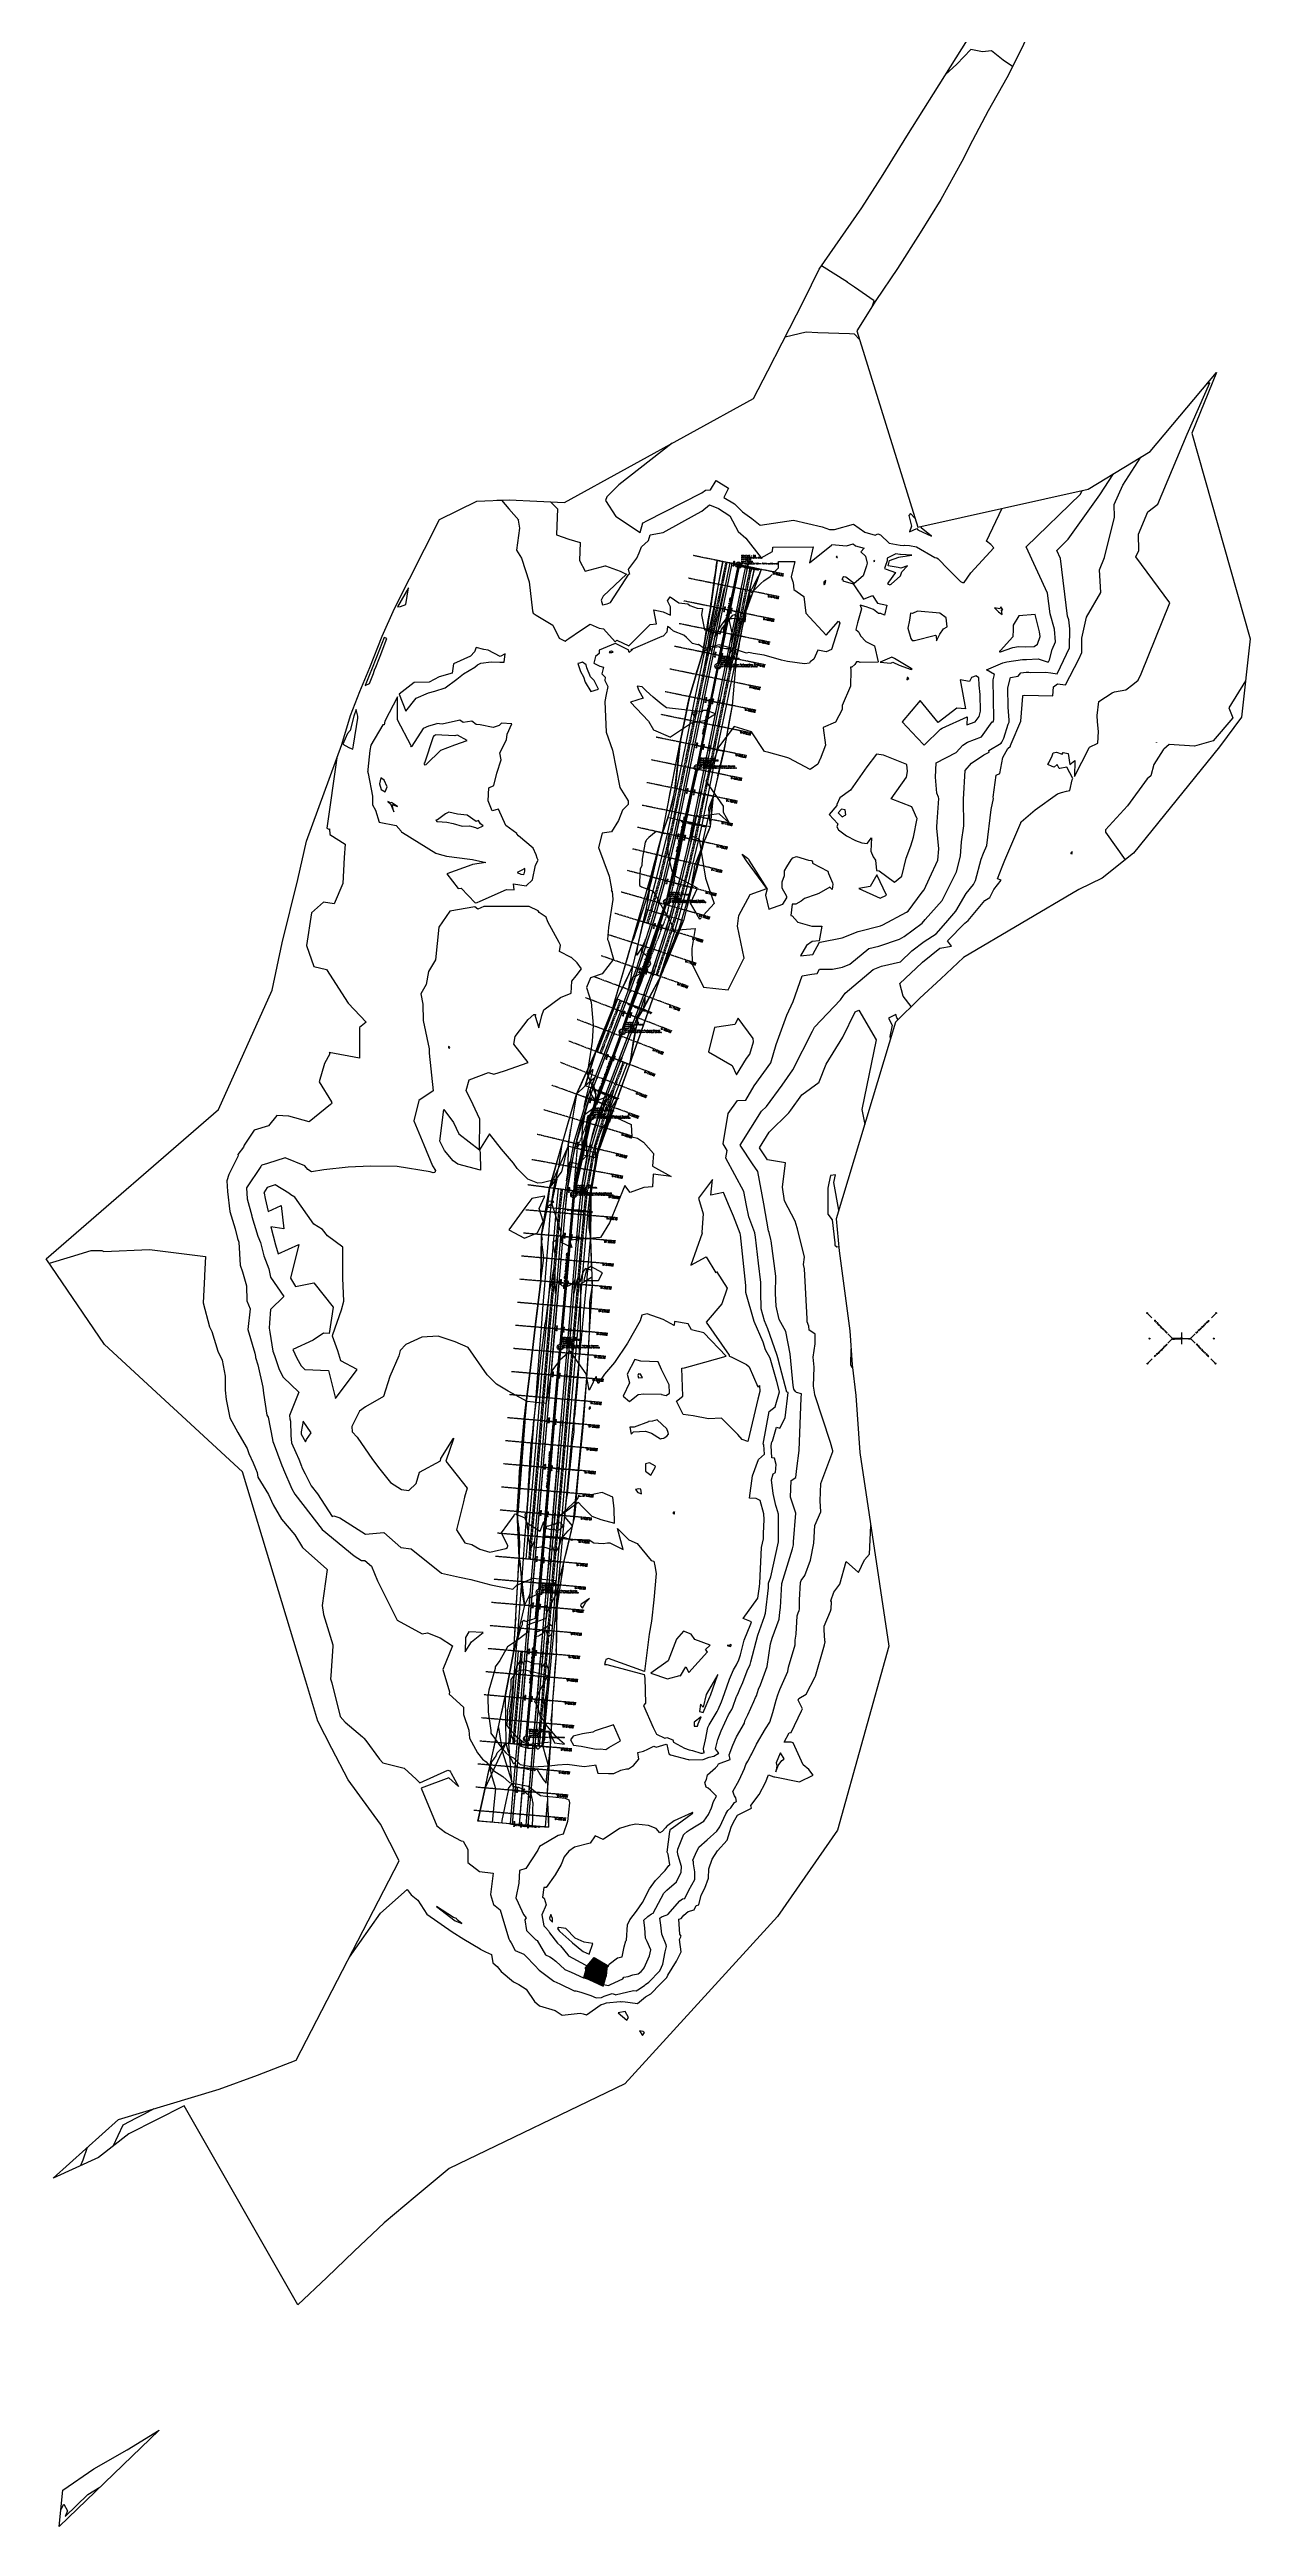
# Model space of a CAD drawing. Header units: metres. Extents: x 517023 to 519141, y 3924953 to 3927827.
# Drawn here: x 517611 to 518128, y 3925098 to 3926167 of the extents above; entities that cross this region are included whole.
import ezdxf
from ezdxf.enums import TextEntityAlignment as Align

# ---------------------------------------------------------------- set-up
doc = ezdxf.new("R2010")
doc.units = ezdxf.units.M
for name, pattern in [('CENTER', [2, 1.25, -0.25, 0.25, -0.25]), ('CENTER2', [1.125, 0.75, -0.125, 0.125, -0.125]), ('HIDDEN', [0.375, 0.25, -0.125])]:
    doc.linetypes.add(name, pattern=pattern)
for name, color, linetype in [('C-ROAD', 7, 'Continuous'), ('C-ROAD-ASSM', 40, 'Continuous'), ('C-ROAD-ASSM-BLIN', 1, 'Continuous'), ('C-ROAD-CNTR-N', 92, 'Continuous'), ('C-ROAD-CORR', 5, 'Continuous'), ('C-ROAD-CORR-PATT', 150, 'Continuous'), ('C-ROAD-LINE-EXTN', 252, 'HIDDEN'), ('C-ROAD-LINK', 150, 'Continuous'), ('C-ROAD-MARK', 212, 'Continuous'), ('C-ROAD-SAMP', 150, 'HIDDEN'), ('C-ROAD-SAMP-TEXT', 11, 'Continuous'), ('C-ROAD-STAN', 11, 'Continuous'), ('C-ROAD-STAN-MAJR', 11, 'Continuous'), ('C-ROAD-STAN-MINR', 11, 'Continuous'), ('C-STRM-CNTR', 170, 'CENTER2'), ('C-STRM-PIPE', 170, 'Continuous'), ('C-STRM-STRC', 170, 'Continuous'), ('C-STRM-TEXT', 7, 'Continuous'), ('C-TINN-BNDY', 110, 'Continuous'), ('C-TOPO-FEAT', 94, 'Continuous'), ('C-TOPO-MAJR', 9, 'Continuous'), ('C-TOPO-MINR', 8, 'Continuous'), ('C-TOPO-MINR-N', 11, 'Continuous')]:
    doc.layers.add(name, color=color, linetype=linetype)
doc.styles.add('SHR', font='SIMPLEX', dxfattribs={"height": 0.75})
doc.styles.get("Standard").update_dxf_attribs({"font": 'simplex.shx'})

# ---------------------------------------------------------------- blocks, each defined once
blk = doc.blocks.new('AeccTickTriangle')
at = {"color": 0, "linetype": 'ByBlock', "lineweight": -2}
blk.add_lwpolyline([(0, 1), (-1, 0), (1, 0)], close=True, dxfattribs=at)
at = {"color": 0, "linetype": 'ByBlock', "lineweight": -2, "const_width": 0.0625}
blk.add_lwpolyline([(0, 0, 1), (0, 0, 1)], format="xyb", close=True, dxfattribs=at)
blk = doc.blocks.new('AeccTickLine')
blk.add_line((0, -0.5), (0, 0.5))
blk = doc.blocks.new('AeccTickCircle')
blk.add_circle((0, 0), 1)
blk = doc.blocks.new('Storm Manhole')
at = {"color": 0, "linetype": 'ByBlock', "lineweight": -2}
blk.add_circle((0, 0), 0.0625, dxfattribs=at)
at = {"color": 0, "linetype": 'ByBlock', "lineweight": -2, "style": 'SHR'}
blk.add_text('D', height=0.075, dxfattribs=at).set_placement((0.005, -0.037), align=Align.CENTER)

msp = doc.modelspace()

# ---------------------------------------------------------------- hatches: boundary and pattern name
at = {"layer": 'C-ROAD-CORR-PATT', "linetype": 'Continuous', "lineweight": -3}
for points in [[(518097.2, 3925610.6), (518096.3, 3925610.6), (518096.3, 3925610.4), (518097.2, 3925610.4)], [(518100.2, 3925610.7), (518097.2, 3925610.6), (518097.2, 3925610.4), (518100.2, 3925610.5)], [(518100.2, 3925610.7), (518103.2, 3925610.6), (518103.2, 3925610.4), (518100.2, 3925610.5)], [(518103.2, 3925610.6), (518104.1, 3925610.6), (518104.1, 3925610.4), (518103.2, 3925610.4)]]:
    msp.add_hatch(color=161, dxfattribs=at).paths.add_polyline_path(points)

# ---------------------------------------------------------------- linework, layer by layer
at = {"layer": 'C-ROAD', "color": 7, "linetype": 'Continuous', "lineweight": -3, "flags": 128}
for points in [[(517906, 3925945.1), (517883.3, 3925834.3)], [(517911.9, 3925943.9), (517889.2, 3925833.1)]]:
    msp.add_lwpolyline(points, dxfattribs=at)
for points in [[(517860.3, 3925755.6, 0.041324), (517883.3, 3925834.3)], [(517865.9, 3925753.4, 0.041324), (517889.2, 3925833.1)], [(517860.3, 3925755.6), (517846, 3925718.5, 0.070526), (517834, 3925666.5), (517811.2, 3925401.1)], [(517865.9, 3925753.4), (517851.6, 3925716.3, 0.070526), (517840, 3925666), (517817.1, 3925400.6)]]:
    msp.add_lwpolyline(points, format="xyb", dxfattribs=at)
at = {"layer": 'C-ROAD-ASSM', "color": 1, "linetype": 'Continuous', "lineweight": -3}
for p, q in [((518087.3, 3925619.6), (518085.3, 3925621.6)), ((518113.1, 3925619.6), (518115.1, 3925621.6)), ((518096.3, 3925610.6), (518094.3, 3925612.6)), ((518096.3, 3925610.6), (518094.3, 3925608.6)), ((518104.1, 3925610.6), (518106.1, 3925612.6)), ((518104.1, 3925610.6), (518106.1, 3925608.6)), ((518087.5, 3925601.8), (518085.5, 3925599.8)), ((518112.9, 3925601.8), (518114.9, 3925599.8))]:
    msp.add_line(p, q, dxfattribs=at)
at = {"layer": 'C-ROAD-ASSM', "color": 40, "linetype": 'Continuous', "lineweight": -3}
for p, q in [((518099.7, 3925610.7), (518100.7, 3925610.7)), ((518100.2, 3925610.2), (518100.2, 3925611.2))]:
    msp.add_line(p, q, dxfattribs=at)
msp.add_lwpolyline([(518100, 3925610.4), (518100, 3925610.9), (518100.5, 3925610.9), (518100.5, 3925610.4), (518100, 3925610.4)], dxfattribs=at)
at = {"layer": 'C-ROAD-ASSM', "color": 1, "linetype": 'Continuous', "lineweight": -3}
for centre in [(518085.3, 3925621.6), (518115.1, 3925621.6), (518086.3, 3925610.6), (518096.3, 3925610.6), (518104.1, 3925610.6), (518114.1, 3925610.6), (518085.5, 3925599.8), (518114.9, 3925599.8)]:
    msp.add_circle(centre, 0.2, dxfattribs=at)
at = {"layer": 'C-ROAD-ASSM', "color": 40, "linetype": 'Continuous', "lineweight": -3}
msp.add_circle((518100.2, 3925610.7), 0.25, dxfattribs=at)
at = {"layer": 'C-ROAD-ASSM-BLIN', "color": 1, "linetype": 'Continuous', "lineweight": -3}
msp.add_line((518100.2, 3925613.2), (518100.2, 3925608.2), dxfattribs=at)
msp.add_circle((518100.2, 3925610.7), 0.05, dxfattribs=at)
at = {"layer": 'C-ROAD-CNTR-N', "color": 92, "linetype": 'Continuous', "lineweight": -3, "flags": 128}
msp.add_lwpolyline([(517908.9, 3925944.5), (517886.2, 3925833.7)], dxfattribs=at)
for points in [[(517863.1, 3925754.5, 0.041324), (517886.2, 3925833.7)], [(517863.1, 3925754.5), (517848.8, 3925717.4, 0.070526), (517837, 3925666.2), (517814.2, 3925400.9)]]:
    msp.add_lwpolyline(points, format="xyb", dxfattribs=at)
at = {"layer": 'C-ROAD-CORR', "color": 161, "linetype": 'Continuous', "lineweight": -3}
for p, q in [((517902.2, 3925945.9, 1023.9), (517899.7, 3925946.4, 1025.2)), ((517903.4, 3925945.6, 1023.6), (517902.2, 3925945.9, 1023.9)), ((517903.9, 3925945.5, 1023.6), (517903.4, 3925945.6, 1023.6)), ((517905.1, 3925945.3, 1023.9), (517903.9, 3925945.5, 1023.6)), ((517906, 3925945.1, 1023.9), (517905.1, 3925945.3, 1023.9)), ((517908.9, 3925944.5, 1024), (517906, 3925945.1, 1023.9)), ((517908.9, 3925944.5, 1024), (517911.9, 3925943.9, 1023.9)), ((517911.9, 3925943.9, 1023.9), (517912.8, 3925943.7, 1023.9)), ((517912.8, 3925943.7, 1023.9), (517913.9, 3925943.5, 1023.6)), ((517913.9, 3925943.5, 1023.6), (517914.5, 3925943.3, 1023.6)), ((517914.5, 3925943.3, 1023.6), (517915.7, 3925943.1, 1023.9)), ((517915.7, 3925943.1, 1023.9), (517918.7, 3925942.5, 1025.4)), ((517898.2, 3925926.3, 1024.1), (517896.9, 3925926.5, 1024.7)), ((517899.3, 3925926, 1023.8), (517898.2, 3925926.3, 1024.1)), ((517899.9, 3925925.9, 1023.8), (517899.3, 3925926, 1023.8)), ((517901.1, 3925925.7, 1024.1), (517899.9, 3925925.9, 1023.8)), ((517902, 3925925.5, 1024.1), (517901.1, 3925925.7, 1024.1)), ((517904.9, 3925924.9, 1024.2), (517902, 3925925.5, 1024.1)), ((517904.9, 3925924.9, 1024.2), (517907.9, 3925924.3, 1024.1)), ((517907.9, 3925924.3, 1024.1), (517908.7, 3925924.1, 1024.1)), ((517908.7, 3925924.1, 1024.1), (517909.9, 3925923.9, 1023.8)), ((517909.9, 3925923.9, 1023.8), (517910.5, 3925923.7, 1023.8)), ((517910.5, 3925923.7, 1023.8), (517911.7, 3925923.5, 1024.1)), ((517911.7, 3925923.5, 1024.1), (517911.7, 3925923.5, 1024.1)), ((517894.1, 3925906.7, 1024.3), (517893.5, 3925906.8, 1024.6)), ((517895.3, 3925906.4, 1024), (517894.1, 3925906.7, 1024.3)), ((517895.9, 3925906.3, 1024), (517895.3, 3925906.4, 1024)), ((517897.1, 3925906.1, 1024.3), (517895.9, 3925906.3, 1024)), ((517898, 3925905.9, 1024.3), (517897.1, 3925906.1, 1024.3)), ((517900.9, 3925905.3, 1024.4), (517898, 3925905.9, 1024.3)), ((517900.9, 3925905.3, 1024.4), (517903.8, 3925904.7, 1024.3)), ((517903.8, 3925904.7, 1024.3), (517904.7, 3925904.5, 1024.3)), ((517904.7, 3925904.5, 1024.3), (517905.9, 3925904.3, 1024)), ((517905.9, 3925904.3, 1024), (517906.5, 3925904.1, 1024)), ((517906.5, 3925904.1, 1024), (517907.7, 3925903.9, 1024.3)), ((517907.7, 3925903.9, 1024.3), (517907.9, 3925903.9, 1024.4)), ((517890.1, 3925887.1, 1024.4), (517887.7, 3925887.6, 1025.7)), ((517891.3, 3925886.8, 1024.1), (517890.1, 3925887.1, 1024.4)), ((517891.9, 3925886.7, 1024.1), (517891.3, 3925886.8, 1024.1)), ((517893.1, 3925886.5, 1024.4), (517891.9, 3925886.7, 1024.1)), ((517894, 3925886.3, 1024.5), (517893.1, 3925886.5, 1024.4)), ((517896.9, 3925885.7, 1024.5), (517894, 3925886.3, 1024.5)), ((517896.9, 3925885.7, 1024.5), (517899.8, 3925885.1, 1024.5)), ((517899.8, 3925885.1, 1024.5), (517900.7, 3925884.9, 1024.4)), ((517900.7, 3925884.9, 1024.4), (517901.9, 3925884.7, 1024.1)), ((517901.9, 3925884.7, 1024.1), (517902.5, 3925884.6, 1024.1)), ((517902.5, 3925884.6, 1024.1), (517903.7, 3925884.3, 1024.4)), ((517903.7, 3925884.3, 1024.4), (517906.1, 3925883.8, 1025.7)), ((517886.1, 3925867.5, 1024.6), (517883.7, 3925868, 1025.9)), ((517887.3, 3925867.2, 1024.3), (517886.1, 3925867.5, 1024.6)), ((517887.9, 3925867.1, 1024.3), (517887.3, 3925867.2, 1024.3)), ((517889.1, 3925866.9, 1024.6), (517887.9, 3925867.1, 1024.3)), ((517889.9, 3925866.7, 1024.6), (517889.1, 3925866.9, 1024.6)), ((517892.9, 3925866.1, 1024.7), (517889.9, 3925866.7, 1024.6)), ((517892.9, 3925866.1, 1024.7), (517895.8, 3925865.5, 1024.6)), ((517895.8, 3925865.5, 1024.6), (517896.7, 3925865.3, 1024.6)), ((517896.7, 3925865.3, 1024.6), (517897.9, 3925865.1, 1024.3)), ((517897.9, 3925865.1, 1024.3), (517898.5, 3925865, 1024.3)), ((517898.5, 3925865, 1024.3), (517899.6, 3925864.7, 1024.6)), ((517899.6, 3925864.7, 1024.6), (517902.5, 3925864.1, 1026.1)), ((517882.1, 3925847.9, 1024.8), (517881.5, 3925848, 1025.1)), ((517883.3, 3925847.7, 1024.5), (517882.1, 3925847.9, 1024.8)), ((517883.9, 3925847.5, 1024.5), (517883.3, 3925847.7, 1024.5)), ((517885, 3925847.3, 1024.8), (517883.9, 3925847.5, 1024.5)), ((517885.9, 3925847.1, 1024.8), (517885, 3925847.3, 1024.8)), ((517888.9, 3925846.5, 1024.9), (517885.9, 3925847.1, 1024.8)), ((517888.9, 3925846.5, 1024.9), (517891.8, 3925845.9, 1024.8)), ((517891.8, 3925845.9, 1024.8), (517892.7, 3925845.7, 1024.8)), ((517892.7, 3925845.7, 1024.8), (517893.9, 3925845.5, 1024.5)), ((517893.9, 3925845.5, 1024.5), (517894.4, 3925845.4, 1024.5)), ((517894.4, 3925845.4, 1024.5), (517895.6, 3925845.1, 1024.8)), ((517895.6, 3925845.1, 1024.8), (517897.9, 3925844.7, 1025.9)), ((517878.1, 3925828.4, 1025), (517876.1, 3925828.8, 1026)), ((517879.5, 3925835.1, 1024.9), (517878.4, 3925835.3, 1025.5)), ((517880.7, 3925834.9, 1024.6), (517879.5, 3925835.1, 1024.9)), ((517881.2, 3925834.7, 1024.6), (517880.7, 3925834.9, 1024.6)), ((517882.4, 3925834.5, 1024.9), (517881.2, 3925834.7, 1024.6)), ((517883.3, 3925834.3, 1024.9), (517882.4, 3925834.5, 1024.9)), ((517886.2, 3925833.7, 1025), (517883.3, 3925834.3, 1024.9)), ((517886.2, 3925833.7, 1025), (517889.2, 3925833.1, 1024.9)), ((517889.2, 3925833.1, 1024.9), (517890.1, 3925832.9, 1024.9)), ((517890.1, 3925832.9, 1024.9), (517891.2, 3925832.7, 1024.6)), ((517891.2, 3925832.7, 1024.6), (517891.8, 3925832.6, 1024.6)), ((517891.8, 3925832.6, 1024.6), (517893, 3925832.3, 1024.9)), ((517893, 3925832.3, 1024.9), (517896.6, 3925831.6, 1026.8)), ((517879.2, 3925828.2, 1024.7), (517878.1, 3925828.4, 1025)), ((517879.8, 3925828, 1024.7), (517879.2, 3925828.2, 1024.7)), ((517881, 3925827.8, 1025), (517879.8, 3925828, 1024.7)), ((517881.9, 3925827.6, 1025), (517881, 3925827.8, 1025)), ((517884.8, 3925826.9, 1025.1), (517881.9, 3925827.6, 1025)), ((517884.8, 3925826.9, 1025.1), (517887.7, 3925826.3, 1025)), ((517887.7, 3925826.3, 1025), (517888.6, 3925826.1, 1025)), ((517888.6, 3925826.1, 1025), (517889.8, 3925825.8, 1024.7)), ((517889.8, 3925825.8, 1024.7), (517890.4, 3925825.7, 1024.7)), ((517890.4, 3925825.7, 1024.7), (517891.5, 3925825.4, 1025)), ((517891.5, 3925825.4, 1025), (517894, 3925824.9, 1026.2)), ((517873.4, 3925809.2, 1025.1), (517871.1, 3925809.8, 1026.3)), ((517874.6, 3925808.9, 1024.8), (517873.4, 3925809.2, 1025.1)), ((517875.2, 3925808.8, 1024.8), (517874.6, 3925808.9, 1024.8)), ((517876.3, 3925808.5, 1025.1), (517875.2, 3925808.8, 1024.8)), ((517877.2, 3925808.2, 1025.2), (517876.3, 3925808.5, 1025.1)), ((517880.1, 3925807.5, 1025.2), (517877.2, 3925808.2, 1025.2)), ((517880.1, 3925807.5, 1025.2), (517883, 3925806.7, 1025.2)), ((517883, 3925806.7, 1025.2), (517883.9, 3925806.5, 1025.1)), ((517883.9, 3925806.5, 1025.1), (517885.1, 3925806.2, 1024.8)), ((517885.1, 3925806.2, 1024.8), (517885.6, 3925806, 1024.8)), ((517885.6, 3925806, 1024.8), (517886.8, 3925805.7, 1025.1)), ((517886.8, 3925805.7, 1025.1), (517888.7, 3925805.2, 1026.1)), ((517868.1, 3925790.3, 1025.3), (517867.8, 3925790.3, 1025.4)), ((517869.2, 3925789.9, 1025), (517868.1, 3925790.3, 1025.3)), ((517869.7, 3925795.6, 1025.2), (517869.1, 3925795.7, 1025.5)), ((517869.8, 3925789.7, 1025), (517869.2, 3925789.9, 1025)), ((517870.8, 3925795.2, 1024.9), (517869.7, 3925795.6, 1025.2)), ((517870.9, 3925789.4, 1025.3), (517869.8, 3925789.7, 1025)), ((517871.4, 3925795.1, 1024.9), (517870.8, 3925795.2, 1024.9)), ((517871.8, 3925789.1, 1025.3), (517870.9, 3925789.4, 1025.3)), ((517872.5, 3925794.7, 1025.2), (517871.4, 3925795.1, 1024.9)), ((517874.7, 3925788.2, 1025.4), (517871.8, 3925789.1, 1025.3)), ((517873.4, 3925794.5, 1025.3), (517872.5, 3925794.7, 1025.2)), ((517876.3, 3925793.6, 1025.3), (517873.4, 3925794.5, 1025.3)), ((517874.7, 3925788.2, 1025.4), (517877.5, 3925787.4, 1025.3)), ((517876.3, 3925793.6, 1025.3), (517879.2, 3925792.8, 1025.3)), ((517877.5, 3925787.4, 1025.3), (517878.4, 3925787.1, 1025.3)), ((517878.4, 3925787.1, 1025.3), (517879.5, 3925786.8, 1025)), ((517879.2, 3925792.8, 1025.3), (517880, 3925792.5, 1025.2)), ((517879.5, 3925786.8, 1025), (517880.1, 3925786.6, 1025)), ((517880, 3925792.5, 1025.2), (517881.2, 3925792.2, 1024.9)), ((517880.1, 3925786.6, 1025), (517881.3, 3925786.2, 1025.3)), ((517881.2, 3925792.2, 1024.9), (517881.8, 3925792, 1024.9)), ((517881.3, 3925786.2, 1025.3), (517882.4, 3925785.9, 1025.9)), ((517881.8, 3925792, 1024.9), (517882.9, 3925791.7, 1025.2)), ((517882.9, 3925791.7, 1025.2), (517885.2, 3925791, 1026.5)), ((517864.8, 3925770.5, 1025.4), (517863.2, 3925771.1, 1025)), ((517865.6, 3925770.2, 1025.5), (517864.8, 3925770.5, 1025.4)), ((517868.5, 3925769.2, 1025.5), (517865.6, 3925770.2, 1025.5)), ((517868.5, 3925769.2, 1025.5), (517871.3, 3925768.2, 1025.5)), ((517871.3, 3925768.2, 1025.5), (517872.1, 3925767.9, 1025.4)), ((517872.1, 3925767.9, 1025.4), (517873.3, 3925767.6, 1025.1)), ((517873.3, 3925767.6, 1025.1), (517873.8, 3925767.4, 1025.1)), ((517873.8, 3925767.4, 1025.1), (517875, 3925767, 1025.4)), ((517875, 3925767, 1025.4), (517875.2, 3925766.9, 1025.6)), ((517856.6, 3925757, 1025.6), (517856.4, 3925757.1, 1025.7)), ((517857.7, 3925756.6, 1025.3), (517856.6, 3925757, 1025.6)), ((517858.3, 3925756.4, 1025.3), (517857.7, 3925756.6, 1025.3)), ((517859.4, 3925755.9, 1025.6), (517858.3, 3925756.4, 1025.3)), ((517860.3, 3925755.6, 1025.6), (517859.4, 3925755.9, 1025.6)), ((517863.1, 3925754.5, 1025.7), (517860.3, 3925755.6, 1025.6)), ((517863.1, 3925754.5, 1025.7), (517865.9, 3925753.4, 1025.6)), ((517855.1, 3925753, 1025.4), (517854.6, 3925753.2, 1025.7)), ((517856.2, 3925752.5, 1025.1), (517855.1, 3925753, 1025.4)), ((517856.7, 3925752.3, 1025.1), (517856.2, 3925752.5, 1025.1)), ((517857.9, 3925751.9, 1025.4), (517856.7, 3925752.3, 1025.1)), ((517858.7, 3925751.6, 1025.4), (517857.9, 3925751.9, 1025.4)), ((517861.5, 3925750.5, 1025.5), (517858.7, 3925751.6, 1025.4)), ((517861.5, 3925750.5, 1025.5), (517864.3, 3925749.4, 1025.4)), ((517864.3, 3925749.4, 1025.4), (517865.1, 3925749.1, 1025.4)), ((517865.1, 3925749.1, 1025.4), (517865.4, 3925749, 1025.3)), ((517865.9, 3925753.4, 1025.6), (517866.7, 3925753.1, 1025.6)), ((517866.7, 3925753.1, 1025.6), (517867.7, 3925752.7, 1025.3)), ((517847.9, 3925734.3, 1024.7), (517847.3, 3925734.5, 1025.1)), ((517849, 3925733.9, 1024.4), (517847.9, 3925734.3, 1024.7)), ((517849.6, 3925733.7, 1024.4), (517849, 3925733.9, 1024.4)), ((517850.7, 3925733.2, 1024.7), (517849.6, 3925733.7, 1024.4)), ((517851.5, 3925732.9, 1024.8), (517850.7, 3925733.2, 1024.7)), ((517854.3, 3925731.8, 1024.8), (517851.5, 3925732.9, 1024.8)), ((517854.3, 3925731.8, 1024.8), (517857.1, 3925730.7, 1024.8)), ((517857.1, 3925730.7, 1024.8), (517858, 3925730.4, 1024.7)), ((517858, 3925730.4, 1024.7), (517859.1, 3925730, 1024.4)), ((517859.1, 3925730, 1024.4), (517859.6, 3925729.8, 1024.4)), ((517859.6, 3925729.8, 1024.4), (517860.8, 3925729.3, 1024.7)), ((517860.8, 3925729.3, 1024.7), (517861.8, 3925728.9, 1025.3)), ((517843.5, 3925714.4, 1024.1), (517839, 3925716.1, 1022.9)), ((517845.1, 3925718.8, 1024.2), (517842.7, 3925719.7, 1023.6)), ((517844.4, 3925714.1, 1024.1), (517843.5, 3925714.4, 1024.1)), ((517847.2, 3925713.1, 1024.2), (517844.4, 3925714.1, 1024.1)), ((517846, 3925718.5, 1024.3), (517845.1, 3925718.8, 1024.2)), ((517848.8, 3925717.4, 1024.3), (517846, 3925718.5, 1024.3)), ((517847.2, 3925713.1, 1024.2), (517850, 3925712.1, 1024.1)), ((517848.8, 3925717.4, 1024.3), (517851.6, 3925716.3, 1024.3)), ((517850, 3925712.1, 1024.1), (517850.9, 3925711.8, 1024.1)), ((517850.9, 3925711.8, 1024.1), (517852, 3925711.4, 1023.8)), ((517851.6, 3925716.3, 1024.3), (517852.4, 3925716, 1024.2)), ((517852, 3925711.4, 1023.8), (517852.6, 3925711.2, 1023.8)), ((517852.4, 3925716, 1024.2), (517853.5, 3925715.6, 1023.9)), ((517852.6, 3925711.2, 1023.8), (517853.7, 3925710.8, 1024.1)), ((517853.5, 3925715.6, 1023.9), (517854.1, 3925715.4, 1023.9)), ((517854.1, 3925715.4, 1023.9), (517855.2, 3925714.9, 1024.2)), ((517855.2, 3925714.9, 1024.2), (517856.6, 3925714.4, 1025)), ((517853.7, 3925710.8, 1024.1), (517854.4, 3925710.6, 1024.5)), ((517837.3, 3925693.1, 1023.6), (517835.3, 3925693.6, 1023.1)), ((517837.7, 3925694.9, 1023.6), (517835.5, 3925695.4, 1023.1)), ((517838.1, 3925692.9, 1023.6), (517837.3, 3925693.1, 1023.6)), ((517838.6, 3925694.7, 1023.6), (517837.7, 3925694.9, 1023.6)), ((517841.1, 3925692.2, 1023.7), (517838.1, 3925692.9, 1023.6)), ((517841.5, 3925694, 1023.7), (517838.6, 3925694.7, 1023.6)), ((517841.1, 3925692.2, 1023.7), (517844, 3925691.6, 1023.6)), ((517841.5, 3925694, 1023.7), (517844.4, 3925693.3, 1023.6)), ((517844, 3925691.6, 1023.6), (517844.9, 3925691.4, 1023.6)), ((517844.4, 3925693.3, 1023.6), (517845.3, 3925693.1, 1023.6)), ((517844.9, 3925691.4, 1023.6), (517846, 3925691.1, 1023.3)), ((517845.3, 3925693.1, 1023.6), (517846.4, 3925692.8, 1023.3)), ((517846, 3925691.1, 1023.3), (517846.6, 3925691, 1023.3)), ((517846.4, 3925692.8, 1023.3), (517847, 3925692.6, 1023.3)), ((517846.6, 3925691, 1023.3), (517847.8, 3925690.7, 1023.6)), ((517847, 3925692.6, 1023.3), (517848.2, 3925692.4, 1023.6)), ((517847.8, 3925690.7, 1023.6), (517848.1, 3925690.6, 1023.7)), ((517848.2, 3925692.4, 1023.6), (517848.4, 3925692.3, 1023.7)), ((517831, 3925675.2, 1023.1), (517827.3, 3925675.7, 1025)), ((517832.2, 3925675.1, 1022.8), (517831, 3925675.2, 1023.1)), ((517832.8, 3925675, 1022.8), (517832.2, 3925675.1, 1022.8)), ((517834, 3925674.8, 1023.1), (517832.8, 3925675, 1022.8)), ((517834.9, 3925674.7, 1023.1), (517834, 3925674.8, 1023.1)), ((517837.8, 3925674.3, 1023.2), (517834.9, 3925674.7, 1023.1)), ((517837.8, 3925674.3, 1023.2), (517840.8, 3925673.9, 1023.1)), ((517840.8, 3925673.9, 1023.1), (517841.7, 3925673.8, 1023.1)), ((517841.7, 3925673.8, 1023.1), (517842.9, 3925673.7, 1022.8)), ((517842.9, 3925673.7, 1022.8), (517843.5, 3925673.6, 1022.8)), ((517843.5, 3925673.6, 1022.8), (517844.7, 3925673.4, 1023.1)), ((517844.7, 3925673.4, 1023.1), (517845.2, 3925673.4, 1023.4)), ((517830.1, 3925666.8, 1022.9), (517826.3, 3925667.2, 1024.8)), ((517831.3, 3925666.7, 1022.6), (517830.1, 3925666.8, 1022.9)), ((517831.9, 3925666.7, 1022.6), (517831.3, 3925666.7, 1022.6)), ((517833.1, 3925666.6, 1022.9), (517831.9, 3925666.7, 1022.6)), ((517834, 3925666.5, 1022.9), (517833.1, 3925666.6, 1022.9)), ((517837, 3925666.2, 1023), (517834, 3925666.5, 1022.9)), ((517837, 3925666.2, 1023), (517840, 3925666, 1022.9)), ((517840, 3925666, 1022.9), (517840.9, 3925665.9, 1022.9)), ((517840.9, 3925665.9, 1022.9), (517842.1, 3925665.8, 1022.6)), ((517842.1, 3925665.8, 1022.6), (517842.7, 3925665.8, 1022.6)), ((517842.7, 3925665.8, 1022.6), (517843.8, 3925665.6, 1022.9)), ((517843.8, 3925665.6, 1022.9), (517844.6, 3925665.6, 1023.3)), ((517829.1, 3925655, 1022.9), (517823.8, 3925655.5, 1025.6)), ((517830.3, 3925654.9, 1022.6), (517829.1, 3925655, 1022.9)), ((517830.9, 3925654.8, 1022.6), (517830.3, 3925654.9, 1022.6)), ((517832.1, 3925654.7, 1022.9), (517830.9, 3925654.8, 1022.6)), ((517833, 3925654.7, 1023), (517832.1, 3925654.7, 1022.9)), ((517836, 3925654.4, 1023), (517833, 3925654.7, 1023)), ((517836, 3925654.4, 1023), (517838.9, 3925654.2, 1023)), ((517838.9, 3925654.2, 1023), (517839.8, 3925654.1, 1022.9)), ((517839.8, 3925654.1, 1022.9), (517841, 3925654, 1022.6)), ((517841, 3925654, 1022.6), (517841.6, 3925653.9, 1022.6)), ((517841.6, 3925653.9, 1022.6), (517842.8, 3925653.8, 1022.9)), ((517842.8, 3925653.8, 1022.9), (517845, 3925653.6, 1024)), ((517827.4, 3925635.1, 1023), (517823.6, 3925635.4, 1024.9)), ((517828.6, 3925635, 1022.7), (517827.4, 3925635.1, 1023)), ((517829.2, 3925634.9, 1022.7), (517828.6, 3925635, 1022.7)), ((517830.4, 3925634.8, 1023), (517829.2, 3925634.9, 1022.7)), ((517831.3, 3925634.7, 1023.1), (517830.4, 3925634.8, 1023)), ((517834.2, 3925634.5, 1023.1), (517831.3, 3925634.7, 1023.1)), ((517834.2, 3925634.5, 1023.1), (517837.2, 3925634.2, 1023.1)), ((517837.2, 3925634.2, 1023.1), (517838.1, 3925634.1, 1023)), ((517838.1, 3925634.1, 1023), (517839.3, 3925634, 1022.7)), ((517839.3, 3925634, 1022.7), (517839.9, 3925634, 1022.7)), ((517839.9, 3925634, 1022.7), (517841.1, 3925633.9, 1023)), ((517841.1, 3925633.9, 1023), (517845.7, 3925633.5, 1025.3)), ((517825.7, 3925615.1, 1023.1), (517821.1, 3925615.5, 1025.4)), ((517826.8, 3925615, 1022.8), (517825.7, 3925615.1, 1023.1)), ((517827.4, 3925615, 1022.8), (517826.8, 3925615, 1022.8)), ((517828.6, 3925614.9, 1023.1), (517827.4, 3925615, 1022.8)), ((517829.5, 3925614.8, 1023.1), (517828.6, 3925614.9, 1023.1)), ((517832.5, 3925614.6, 1023.2), (517829.5, 3925614.8, 1023.1)), ((517832.5, 3925614.6, 1023.2), (517835.5, 3925614.3, 1023.1)), ((517835.5, 3925614.3, 1023.1), (517836.4, 3925614.2, 1023.1)), ((517836.4, 3925614.2, 1023.1), (517837.6, 3925614.1, 1022.8)), ((517837.6, 3925614.1, 1022.8), (517838.2, 3925614.1, 1022.8)), ((517838.2, 3925614.1, 1022.8), (517839.4, 3925614, 1023.1)), ((517839.4, 3925614, 1023.1), (517844.4, 3925613.5, 1025.6)), ((518097.2, 3925610.6), (518096.3, 3925610.6)), ((518100.2, 3925610.7), (518097.2, 3925610.6)), ((518100.2, 3925610.7), (518103.2, 3925610.6)), ((518103.2, 3925610.6), (518104.1, 3925610.6)), ((517823.9, 3925595.2, 1023.2), (517818.8, 3925595.7, 1025.8)), ((517825.1, 3925595.1, 1022.9), (517823.9, 3925595.2, 1023.2)), ((517825.7, 3925595.1, 1022.9), (517825.1, 3925595.1, 1022.9)), ((517826.9, 3925595, 1023.2), (517825.7, 3925595.1, 1022.9)), ((517827.8, 3925594.9, 1023.2), (517826.9, 3925595, 1023.2)), ((517830.8, 3925594.6, 1023.3), (517827.8, 3925594.9, 1023.2)), ((517830.8, 3925594.6, 1023.3), (517833.8, 3925594.4, 1023.2)), ((517833.8, 3925594.4, 1023.2), (517834.7, 3925594.3, 1023.2)), ((517834.7, 3925594.3, 1023.2), (517835.9, 3925594.2, 1022.9)), ((517835.9, 3925594.2, 1022.9), (517836.5, 3925594.1, 1022.9)), ((517836.5, 3925594.1, 1022.9), (517837.7, 3925594, 1023.2)), ((517837.7, 3925594, 1023.2), (517843.3, 3925593.6, 1026)), ((517822.2, 3925575.3, 1023.2), (517816.4, 3925575.8, 1026.2)), ((517823.4, 3925575.2, 1022.9), (517822.2, 3925575.3, 1023.2)), ((517824, 3925575.1, 1022.9), (517823.4, 3925575.2, 1022.9)), ((517825.2, 3925575, 1023.2), (517824, 3925575.1, 1022.9)), ((517826.1, 3925575, 1023.3), (517825.2, 3925575, 1023.2)), ((517829.1, 3925574.7, 1023.3), (517826.1, 3925575, 1023.3)), ((517829.1, 3925574.7, 1023.3), (517832.1, 3925574.4, 1023.3)), ((517832.1, 3925574.4, 1023.3), (517833, 3925574.4, 1023.2)), ((517833, 3925574.4, 1023.2), (517834.2, 3925574.3, 1022.9)), ((517834.2, 3925574.3, 1022.9), (517834.8, 3925574.2, 1022.9)), ((517834.8, 3925574.2, 1022.9), (517836, 3925574.1, 1023.2)), ((517836, 3925574.1, 1023.2), (517841.8, 3925573.6, 1026.2)), ((517820.5, 3925555.4, 1023.3), (517814.6, 3925555.9, 1026.3)), ((517821.7, 3925555.3, 1023), (517820.5, 3925555.4, 1023.3)), ((517822.3, 3925555.2, 1023), (517821.7, 3925555.3, 1023)), ((517823.5, 3925555.1, 1023.3), (517822.3, 3925555.2, 1023)), ((517824.4, 3925555, 1023.4), (517823.5, 3925555.1, 1023.3)), ((517827.4, 3925554.8, 1023.4), (517824.4, 3925555, 1023.4)), ((517827.4, 3925554.8, 1023.4), (517830.4, 3925554.5, 1023.4)), ((517830.4, 3925554.5, 1023.4), (517831.3, 3925554.4, 1023.3)), ((517831.3, 3925554.4, 1023.3), (517832.5, 3925554.3, 1023)), ((517832.5, 3925554.3, 1023), (517833.1, 3925554.3, 1023)), ((517833.1, 3925554.3, 1023), (517834.3, 3925554.2, 1023.3)), ((517834.3, 3925554.2, 1023.3), (517839.8, 3925553.7, 1026.1)), ((517818.8, 3925535.4, 1023.4), (517813.4, 3925535.9, 1026.1)), ((517820, 3925535.3, 1023.1), (517818.8, 3925535.4, 1023.4)), ((517820.6, 3925535.3, 1023.1), (517820, 3925535.3, 1023.1)), ((517821.8, 3925535.2, 1023.4), (517820.6, 3925535.3, 1023.1)), ((517822.7, 3925535.1, 1023.4), (517821.8, 3925535.2, 1023.4)), ((517825.7, 3925534.8, 1023.5), (517822.7, 3925535.1, 1023.4)), ((517825.7, 3925534.8, 1023.5), (517828.7, 3925534.6, 1023.4)), ((517828.7, 3925534.6, 1023.4), (517829.6, 3925534.5, 1023.4)), ((517829.6, 3925534.5, 1023.4), (517830.8, 3925534.4, 1023.1)), ((517830.8, 3925534.4, 1023.1), (517831.4, 3925534.4, 1023.1)), ((517831.4, 3925534.4, 1023.1), (517832.6, 3925534.3, 1023.4)), ((517832.6, 3925534.3, 1023.4), (517838.1, 3925533.8, 1026.2)), ((517817.1, 3925515.5, 1023.5), (517814.2, 3925515.8, 1024.9)), ((517818.3, 3925515.4, 1023.2), (517817.1, 3925515.5, 1023.5)), ((517818.9, 3925515.4, 1023.2), (517818.3, 3925515.4, 1023.2)), ((517820.1, 3925515.3, 1023.5), (517818.9, 3925515.4, 1023.2)), ((517821, 3925515.2, 1023.5), (517820.1, 3925515.3, 1023.5)), ((517824, 3925514.9, 1023.6), (517821, 3925515.2, 1023.5)), ((517824, 3925514.9, 1023.6), (517827, 3925514.7, 1023.5)), ((517827, 3925514.7, 1023.5), (517827.8, 3925514.6, 1023.5)), ((517827.8, 3925514.6, 1023.5), (517829, 3925514.5, 1023.2)), ((517829, 3925514.5, 1023.2), (517829.6, 3925514.4, 1023.2)), ((517829.6, 3925514.4, 1023.2), (517830.8, 3925514.3, 1023.5)), ((517830.8, 3925514.3, 1023.5), (517833.4, 3925514.1, 1024.8)), ((517818.4, 3925495.3, 1023.5), (517816.5, 3925495.5, 1023.1)), ((517819.3, 3925495.3, 1023.6), (517818.4, 3925495.3, 1023.5)), ((517822.3, 3925495, 1023.6), (517819.3, 3925495.3, 1023.6)), ((517822.3, 3925495, 1023.6), (517825.2, 3925494.7, 1023.6)), ((517825.2, 3925494.7, 1023.6), (517826.1, 3925494.7, 1023.5)), ((517826.1, 3925494.7, 1023.5), (517827.3, 3925494.6, 1023.2)), ((517827.3, 3925494.6, 1023.2), (517827.9, 3925494.5, 1023.2)), ((517827.9, 3925494.5, 1023.2), (517829.1, 3925494.4, 1023.5)), ((517829.1, 3925494.4, 1023.5), (517830.4, 3925494.3, 1024.2)), ((517813.7, 3925475.7, 1023.6), (517811.9, 3925475.8, 1024.5)), ((517814.9, 3925475.6, 1023.3), (517813.7, 3925475.7, 1023.6)), ((517815.5, 3925475.5, 1023.3), (517814.9, 3925475.6, 1023.3)), ((517816.7, 3925475.4, 1023.6), (517815.5, 3925475.5, 1023.3)), ((517817.5, 3925475.3, 1023.7), (517816.7, 3925475.4, 1023.6)), ((517820.5, 3925475.1, 1023.7), (517817.5, 3925475.3, 1023.7)), ((517820.5, 3925475.1, 1023.7), (517823.5, 3925474.8, 1023.7)), ((517823.5, 3925474.8, 1023.7), (517824.4, 3925474.7, 1023.6)), ((517824.4, 3925474.7, 1023.6), (517825.6, 3925474.6, 1023.3)), ((517825.6, 3925474.6, 1023.3), (517826.2, 3925474.6, 1023.3)), ((517826.2, 3925474.6, 1023.3), (517827.4, 3925474.5, 1023.6)), ((517827.4, 3925474.5, 1023.6), (517830.1, 3925474.2, 1025)), ((517812, 3925455.7, 1023.7), (517808.2, 3925456.1, 1025.6)), ((517813.1, 3925455.6, 1023.4), (517812, 3925455.7, 1023.7)), ((517813.7, 3925455.6, 1023.4), (517813.1, 3925455.6, 1023.4)), ((517814.9, 3925455.5, 1023.7), (517813.7, 3925455.6, 1023.4)), ((517815.8, 3925455.4, 1023.7), (517814.9, 3925455.5, 1023.7)), ((517818.8, 3925455.1, 1023.8), (517815.8, 3925455.4, 1023.7)), ((517818.8, 3925455.1, 1023.8), (517821.8, 3925454.9, 1023.7)), ((517821.8, 3925454.9, 1023.7), (517822.7, 3925454.8, 1023.7)), ((517822.7, 3925454.8, 1023.7), (517823.9, 3925454.7, 1023.4)), ((517823.9, 3925454.7, 1023.4), (517824.5, 3925454.7, 1023.4)), ((517824.5, 3925454.7, 1023.4), (517825.7, 3925454.6, 1023.7)), ((517825.7, 3925454.6, 1023.7), (517828.6, 3925454.3, 1025.2)), ((517810.2, 3925435.8, 1023.8), (517808.4, 3925436, 1024.7)), ((517811.4, 3925435.7, 1023.5), (517810.2, 3925435.8, 1023.8)), ((517812, 3925435.7, 1023.5), (517811.4, 3925435.7, 1023.5)), ((517813.2, 3925435.6, 1023.8), (517812, 3925435.7, 1023.5)), ((517814.1, 3925435.5, 1023.8), (517813.2, 3925435.6, 1023.8)), ((517817.1, 3925435.2, 1023.9), (517814.1, 3925435.5, 1023.8)), ((517817.1, 3925435.2, 1023.9), (517820.1, 3925435, 1023.8)), ((517820.1, 3925435, 1023.8), (517821, 3925434.9, 1023.8)), ((517821, 3925434.9, 1023.8), (517822.2, 3925434.8, 1023.5)), ((517822.2, 3925434.8, 1023.5), (517822.8, 3925434.7, 1023.5)), ((517822.8, 3925434.7, 1023.5), (517824, 3925434.6, 1023.8)), ((517824, 3925434.6, 1023.8), (517827.6, 3925434.3, 1025.6)), ((517811.5, 3925415.6, 1023.8), (517799.5, 3925416.7, 1020.8)), ((517812.4, 3925415.5, 1023.9), (517811.5, 3925415.6, 1023.8)), ((517815.4, 3925415.3, 1023.9), (517812.4, 3925415.5, 1023.9)), ((517815.4, 3925415.3, 1023.9), (517818.4, 3925415, 1023.9)), ((517818.4, 3925415, 1023.9), (517819.3, 3925415, 1023.8)), ((517819.3, 3925415, 1023.8), (517826.3, 3925414.4, 1022.1)), ((517810.3, 3925401.2, 1023.9), (517796.3, 3925402.4, 1020.4)), ((517811.2, 3925401.1, 1023.9), (517810.3, 3925401.2, 1023.9)), ((517814.2, 3925400.9, 1024), (517811.2, 3925401.1, 1023.9)), ((517814.2, 3925400.9, 1024), (517817.1, 3925400.6, 1023.9)), ((517817.1, 3925400.6, 1023.9), (517818, 3925400.5, 1023.9)), ((517818, 3925400.5, 1023.9), (517826.9, 3925399.8, 1021.7))]:
    msp.add_line(p, q, dxfattribs=at)
at = {"layer": 'C-ROAD-CORR', "color": 6, "linetype": 'Continuous', "lineweight": -3}
for p, q in [((517902.2, 3925945.9, 1023.9), (517899.7, 3925946.4, 1025.2)), ((517903.4, 3925945.6, 1023.6), (517902.2, 3925945.9, 1023.9)), ((517903.9, 3925945.5, 1023.6), (517903.4, 3925945.6, 1023.6)), ((517905.1, 3925945.3, 1023.9), (517903.9, 3925945.5, 1023.6)), ((517905.1, 3925945.3, 1023.7), (517906, 3925945.1, 1023.7)), ((517906, 3925945.1, 1023.7), (517908.9, 3925944.5, 1023.8)), ((517911.9, 3925943.9, 1023.7), (517908.9, 3925944.5, 1023.8)), ((517912.8, 3925943.7, 1023.7), (517911.9, 3925943.9, 1023.7)), ((517912.8, 3925943.7, 1023.9), (517913.9, 3925943.5, 1023.6)), ((517913.9, 3925943.5, 1023.6), (517914.5, 3925943.3, 1023.6)), ((517914.5, 3925943.3, 1023.6), (517915.7, 3925943.1, 1023.9)), ((517915.7, 3925943.1, 1023.9), (517918.7, 3925942.5, 1025.4)), ((517898.2, 3925926.3, 1024.1), (517896.9, 3925926.5, 1024.7)), ((517899.3, 3925926, 1023.8), (517898.2, 3925926.3, 1024.1)), ((517899.9, 3925925.9, 1023.8), (517899.3, 3925926, 1023.8)), ((517901.1, 3925925.7, 1024.1), (517899.9, 3925925.9, 1023.8)), ((517901.1, 3925925.7, 1023.9), (517902, 3925925.5, 1023.9)), ((517902, 3925925.5, 1023.9), (517904.9, 3925924.9, 1024)), ((517907.9, 3925924.3, 1023.9), (517904.9, 3925924.9, 1024)), ((517908.7, 3925924.1, 1023.9), (517907.9, 3925924.3, 1023.9)), ((517908.7, 3925924.1, 1024.1), (517909.9, 3925923.9, 1023.8)), ((517909.9, 3925923.9, 1023.8), (517910.5, 3925923.7, 1023.8)), ((517910.5, 3925923.7, 1023.8), (517911.7, 3925923.5, 1024.1)), ((517911.7, 3925923.5, 1024.1), (517911.7, 3925923.5, 1024.1)), ((517894.1, 3925906.7, 1024.3), (517893.5, 3925906.8, 1024.6)), ((517895.3, 3925906.4, 1024), (517894.1, 3925906.7, 1024.3)), ((517895.9, 3925906.3, 1024), (517895.3, 3925906.4, 1024)), ((517897.1, 3925906.1, 1024.3), (517895.9, 3925906.3, 1024)), ((517897.1, 3925906.1, 1024.1), (517898, 3925905.9, 1024.1)), ((517898, 3925905.9, 1024.1), (517900.9, 3925905.3, 1024.2)), ((517903.8, 3925904.7, 1024.1), (517900.9, 3925905.3, 1024.2)), ((517904.7, 3925904.5, 1024.1), (517903.8, 3925904.7, 1024.1)), ((517904.7, 3925904.5, 1024.3), (517905.9, 3925904.3, 1024)), ((517905.9, 3925904.3, 1024), (517906.5, 3925904.1, 1024)), ((517906.5, 3925904.1, 1024), (517907.7, 3925903.9, 1024.3)), ((517907.7, 3925903.9, 1024.3), (517907.9, 3925903.9, 1024.4)), ((517890.1, 3925887.1, 1024.4), (517887.7, 3925887.6, 1025.7)), ((517891.3, 3925886.8, 1024.1), (517890.1, 3925887.1, 1024.4)), ((517891.9, 3925886.7, 1024.1), (517891.3, 3925886.8, 1024.1)), ((517893.1, 3925886.5, 1024.4), (517891.9, 3925886.7, 1024.1)), ((517893.1, 3925886.5, 1024.2), (517894, 3925886.3, 1024.3)), ((517894, 3925886.3, 1024.3), (517896.9, 3925885.7, 1024.3)), ((517899.8, 3925885.1, 1024.3), (517896.9, 3925885.7, 1024.3)), ((517900.7, 3925884.9, 1024.2), (517899.8, 3925885.1, 1024.3)), ((517900.7, 3925884.9, 1024.4), (517901.9, 3925884.7, 1024.1)), ((517901.9, 3925884.7, 1024.1), (517902.5, 3925884.6, 1024.1)), ((517902.5, 3925884.6, 1024.1), (517903.7, 3925884.3, 1024.4)), ((517903.7, 3925884.3, 1024.4), (517906.1, 3925883.8, 1025.7)), ((517886.1, 3925867.5, 1024.6), (517883.7, 3925868, 1025.9)), ((517887.3, 3925867.2, 1024.3), (517886.1, 3925867.5, 1024.6)), ((517887.9, 3925867.1, 1024.3), (517887.3, 3925867.2, 1024.3)), ((517889.1, 3925866.9, 1024.6), (517887.9, 3925867.1, 1024.3)), ((517889.1, 3925866.9, 1024.4), (517889.9, 3925866.7, 1024.4)), ((517889.9, 3925866.7, 1024.4), (517892.9, 3925866.1, 1024.5)), ((517895.8, 3925865.5, 1024.4), (517892.9, 3925866.1, 1024.5)), ((517896.7, 3925865.3, 1024.4), (517895.8, 3925865.5, 1024.4)), ((517896.7, 3925865.3, 1024.6), (517897.9, 3925865.1, 1024.3)), ((517897.9, 3925865.1, 1024.3), (517898.5, 3925865, 1024.3)), ((517898.5, 3925865, 1024.3), (517899.6, 3925864.7, 1024.6)), ((517899.6, 3925864.7, 1024.6), (517902.5, 3925864.1, 1026.1)), ((517882.1, 3925847.9, 1024.8), (517881.5, 3925848, 1025.1)), ((517883.3, 3925847.7, 1024.5), (517882.1, 3925847.9, 1024.8)), ((517883.9, 3925847.5, 1024.5), (517883.3, 3925847.7, 1024.5)), ((517885, 3925847.3, 1024.8), (517883.9, 3925847.5, 1024.5)), ((517885, 3925847.3, 1024.6), (517885.9, 3925847.1, 1024.6)), ((517885.9, 3925847.1, 1024.6), (517888.9, 3925846.5, 1024.7)), ((517891.8, 3925845.9, 1024.6), (517888.9, 3925846.5, 1024.7)), ((517892.7, 3925845.7, 1024.6), (517891.8, 3925845.9, 1024.6)), ((517892.7, 3925845.7, 1024.8), (517893.9, 3925845.5, 1024.5)), ((517893.9, 3925845.5, 1024.5), (517894.4, 3925845.4, 1024.5)), ((517894.4, 3925845.4, 1024.5), (517895.6, 3925845.1, 1024.8)), ((517895.6, 3925845.1, 1024.8), (517897.9, 3925844.7, 1025.9)), ((517878.1, 3925828.4, 1025), (517876.1, 3925828.8, 1026)), ((517879.5, 3925835.1, 1024.9), (517878.4, 3925835.3, 1025.5)), ((517880.7, 3925834.9, 1024.6), (517879.5, 3925835.1, 1024.9)), ((517881.2, 3925834.7, 1024.6), (517880.7, 3925834.9, 1024.6)), ((517882.4, 3925834.5, 1024.9), (517881.2, 3925834.7, 1024.6)), ((517882.4, 3925834.5, 1024.7), (517883.3, 3925834.3, 1024.7)), ((517883.3, 3925834.3, 1024.7), (517886.2, 3925833.7, 1024.8)), ((517889.2, 3925833.1, 1024.7), (517886.2, 3925833.7, 1024.8)), ((517890.1, 3925832.9, 1024.7), (517889.2, 3925833.1, 1024.7)), ((517890.1, 3925832.9, 1024.9), (517891.2, 3925832.7, 1024.6)), ((517891.2, 3925832.7, 1024.6), (517891.8, 3925832.6, 1024.6)), ((517891.8, 3925832.6, 1024.6), (517893, 3925832.3, 1024.9)), ((517893, 3925832.3, 1024.9), (517896.6, 3925831.6, 1026.8)), ((517879.2, 3925828.2, 1024.7), (517878.1, 3925828.4, 1025)), ((517879.8, 3925828, 1024.7), (517879.2, 3925828.2, 1024.7)), ((517881, 3925827.8, 1025), (517879.8, 3925828, 1024.7)), ((517881, 3925827.8, 1024.8), (517881.9, 3925827.6, 1024.8)), ((517881.9, 3925827.6, 1024.8), (517884.8, 3925826.9, 1024.9)), ((517887.7, 3925826.3, 1024.8), (517884.8, 3925826.9, 1024.9)), ((517888.6, 3925826.1, 1024.8), (517887.7, 3925826.3, 1024.8)), ((517888.6, 3925826.1, 1025), (517889.8, 3925825.8, 1024.7)), ((517889.8, 3925825.8, 1024.7), (517890.4, 3925825.7, 1024.7)), ((517890.4, 3925825.7, 1024.7), (517891.5, 3925825.4, 1025)), ((517891.5, 3925825.4, 1025), (517894, 3925824.9, 1026.2)), ((517873.4, 3925809.2, 1025.1), (517871.1, 3925809.8, 1026.3)), ((517874.6, 3925808.9, 1024.8), (517873.4, 3925809.2, 1025.1)), ((517875.2, 3925808.8, 1024.8), (517874.6, 3925808.9, 1024.8)), ((517876.3, 3925808.5, 1025.1), (517875.2, 3925808.8, 1024.8)), ((517876.3, 3925808.5, 1024.9), (517877.2, 3925808.2, 1025)), ((517877.2, 3925808.2, 1025), (517880.1, 3925807.5, 1025)), ((517883, 3925806.7, 1025), (517880.1, 3925807.5, 1025)), ((517883.9, 3925806.5, 1024.9), (517883, 3925806.7, 1025)), ((517883.9, 3925806.5, 1025.1), (517885.1, 3925806.2, 1024.8)), ((517885.1, 3925806.2, 1024.8), (517885.6, 3925806, 1024.8)), ((517885.6, 3925806, 1024.8), (517886.8, 3925805.7, 1025.1)), ((517886.8, 3925805.7, 1025.1), (517888.7, 3925805.2, 1026.1)), ((517868.1, 3925790.3, 1025.3), (517867.8, 3925790.3, 1025.4)), ((517869.2, 3925789.9, 1025), (517868.1, 3925790.3, 1025.3)), ((517869.7, 3925795.6, 1025.2), (517869.1, 3925795.7, 1025.5)), ((517869.8, 3925789.7, 1025), (517869.2, 3925789.9, 1025)), ((517870.8, 3925795.2, 1024.9), (517869.7, 3925795.6, 1025.2)), ((517870.9, 3925789.4, 1025.3), (517869.8, 3925789.7, 1025)), ((517871.4, 3925795.1, 1024.9), (517870.8, 3925795.2, 1024.9)), ((517870.9, 3925789.4, 1025.1), (517871.8, 3925789.1, 1025.1)), ((517872.5, 3925794.7, 1025.2), (517871.4, 3925795.1, 1024.9)), ((517871.8, 3925789.1, 1025.1), (517874.7, 3925788.2, 1025.2)), ((517872.5, 3925794.7, 1025), (517873.4, 3925794.5, 1025.1)), ((517873.4, 3925794.5, 1025.1), (517876.3, 3925793.6, 1025.1)), ((517877.5, 3925787.4, 1025.1), (517874.7, 3925788.2, 1025.2)), ((517879.2, 3925792.8, 1025.1), (517876.3, 3925793.6, 1025.1)), ((517878.4, 3925787.1, 1025.1), (517877.5, 3925787.4, 1025.1)), ((517878.4, 3925787.1, 1025.3), (517879.5, 3925786.8, 1025)), ((517880, 3925792.5, 1025), (517879.2, 3925792.8, 1025.1)), ((517879.5, 3925786.8, 1025), (517880.1, 3925786.6, 1025)), ((517880, 3925792.5, 1025.2), (517881.2, 3925792.2, 1024.9)), ((517880.1, 3925786.6, 1025), (517881.3, 3925786.2, 1025.3)), ((517881.2, 3925792.2, 1024.9), (517881.8, 3925792, 1024.9)), ((517881.3, 3925786.2, 1025.3), (517882.4, 3925785.9, 1025.9)), ((517881.8, 3925792, 1024.9), (517882.9, 3925791.7, 1025.2)), ((517882.9, 3925791.7, 1025.2), (517885.2, 3925791, 1026.5)), ((517864.8, 3925770.5, 1025.4), (517863.2, 3925771.1, 1025)), ((517864.8, 3925770.5, 1025.2), (517865.6, 3925770.2, 1025.3)), ((517865.6, 3925770.2, 1025.3), (517868.4, 3925769.2, 1025.3)), ((517871.3, 3925768.2, 1025.3), (517868.4, 3925769.2, 1025.3)), ((517872.1, 3925767.9, 1025.2), (517871.3, 3925768.2, 1025.3)), ((517872.1, 3925767.9, 1025.4), (517873.3, 3925767.6, 1025.1)), ((517873.3, 3925767.6, 1025.1), (517873.8, 3925767.4, 1025.1)), ((517873.8, 3925767.4, 1025.1), (517875, 3925767, 1025.4)), ((517875, 3925767, 1025.4), (517875.2, 3925766.9, 1025.6)), ((517856.6, 3925757, 1025.6), (517856.4, 3925757.1, 1025.7)), ((517857.7, 3925756.6, 1025.3), (517856.6, 3925757, 1025.6)), ((517858.3, 3925756.4, 1025.3), (517857.7, 3925756.6, 1025.3)), ((517859.4, 3925755.9, 1025.6), (517858.3, 3925756.4, 1025.3)), ((517859.4, 3925755.9, 1025.4), (517860.3, 3925755.6, 1025.4)), ((517860.3, 3925755.6, 1025.4), (517863.1, 3925754.5, 1025.5)), ((517865.9, 3925753.4, 1025.4), (517863.1, 3925754.5, 1025.5)), ((517855.1, 3925753, 1025.4), (517854.6, 3925753.2, 1025.7)), ((517856.2, 3925752.5, 1025.1), (517855.1, 3925753, 1025.4)), ((517856.7, 3925752.3, 1025.1), (517856.2, 3925752.5, 1025.1)), ((517857.9, 3925751.9, 1025.4), (517856.7, 3925752.3, 1025.1)), ((517857.9, 3925751.9, 1025.2), (517858.7, 3925751.6, 1025.2)), ((517858.7, 3925751.6, 1025.2), (517861.5, 3925750.5, 1025.3)), ((517864.3, 3925749.4, 1025.2), (517861.5, 3925750.5, 1025.3)), ((517865.1, 3925749.1, 1025.2), (517864.3, 3925749.4, 1025.2)), ((517865.1, 3925749.1, 1025.4), (517865.4, 3925749, 1025.3)), ((517866.7, 3925753.1, 1025.4), (517865.9, 3925753.4, 1025.4)), ((517866.7, 3925753.1, 1025.6), (517867.7, 3925752.7, 1025.3)), ((517847.9, 3925734.3, 1024.7), (517847.3, 3925734.5, 1025.1)), ((517849, 3925733.9, 1024.4), (517847.9, 3925734.3, 1024.7)), ((517849.6, 3925733.7, 1024.4), (517849, 3925733.9, 1024.4)), ((517850.7, 3925733.2, 1024.7), (517849.6, 3925733.7, 1024.4)), ((517850.7, 3925733.2, 1024.5), (517851.5, 3925732.9, 1024.6)), ((517851.5, 3925732.9, 1024.6), (517854.3, 3925731.8, 1024.6)), ((517857.1, 3925730.7, 1024.6), (517854.3, 3925731.8, 1024.6)), ((517858, 3925730.4, 1024.5), (517857.1, 3925730.7, 1024.6)), ((517858, 3925730.4, 1024.7), (517859.1, 3925730, 1024.4)), ((517859.1, 3925730, 1024.4), (517859.6, 3925729.8, 1024.4)), ((517859.6, 3925729.8, 1024.4), (517860.8, 3925729.3, 1024.7)), ((517860.8, 3925729.3, 1024.7), (517861.8, 3925728.9, 1025.3)), ((517843.5, 3925714.4, 1024.1), (517839, 3925716.1, 1022.9)), ((517845.1, 3925718.8, 1024.2), (517842.7, 3925719.7, 1023.6)), ((517843.5, 3925714.4, 1023.9), (517844.4, 3925714.1, 1023.9)), ((517844.4, 3925714.1, 1023.9), (517847.2, 3925713.1, 1024)), ((517845.1, 3925718.8, 1024), (517846, 3925718.5, 1024.1)), ((517846, 3925718.5, 1024.1), (517848.8, 3925717.4, 1024.1)), ((517850, 3925712.1, 1023.9), (517847.2, 3925713.1, 1024)), ((517851.6, 3925716.3, 1024.1), (517848.8, 3925717.4, 1024.1)), ((517850.9, 3925711.8, 1023.9), (517850, 3925712.1, 1023.9)), ((517850.9, 3925711.8, 1024.1), (517852, 3925711.4, 1023.8)), ((517852.4, 3925716, 1024), (517851.6, 3925716.3, 1024.1)), ((517852, 3925711.4, 1023.8), (517852.6, 3925711.2, 1023.8)), ((517852.4, 3925716, 1024.2), (517853.5, 3925715.6, 1023.9)), ((517852.6, 3925711.2, 1023.8), (517853.7, 3925710.8, 1024.1)), ((517853.5, 3925715.6, 1023.9), (517854.1, 3925715.4, 1023.9)), ((517854.1, 3925715.4, 1023.9), (517855.2, 3925714.9, 1024.2)), ((517855.2, 3925714.9, 1024.2), (517856.6, 3925714.4, 1025)), ((517853.7, 3925710.8, 1024.1), (517854.4, 3925710.6, 1024.5)), ((517837.3, 3925693.1, 1023.6), (517835.3, 3925693.6, 1023.1)), ((517837.7, 3925694.9, 1023.6), (517835.5, 3925695.4, 1023.1)), ((517837.3, 3925693.1, 1023.4), (517838.1, 3925692.9, 1023.4)), ((517837.7, 3925694.9, 1023.4), (517838.6, 3925694.7, 1023.4)), ((517838.1, 3925692.9, 1023.4), (517841.1, 3925692.2, 1023.5)), ((517838.6, 3925694.7, 1023.4), (517841.5, 3925694, 1023.5)), ((517844, 3925691.6, 1023.4), (517841.1, 3925692.2, 1023.5)), ((517844.4, 3925693.3, 1023.4), (517841.5, 3925694, 1023.5)), ((517844.9, 3925691.4, 1023.4), (517844, 3925691.6, 1023.4)), ((517845.3, 3925693.1, 1023.4), (517844.4, 3925693.3, 1023.4)), ((517844.9, 3925691.4, 1023.6), (517846, 3925691.1, 1023.3)), ((517845.3, 3925693.1, 1023.6), (517846.4, 3925692.8, 1023.3)), ((517846, 3925691.1, 1023.3), (517846.6, 3925691, 1023.3)), ((517846.4, 3925692.8, 1023.3), (517847, 3925692.6, 1023.3)), ((517846.6, 3925691, 1023.3), (517847.8, 3925690.7, 1023.6)), ((517847, 3925692.6, 1023.3), (517848.2, 3925692.4, 1023.6)), ((517847.8, 3925690.7, 1023.6), (517848.1, 3925690.6, 1023.7)), ((517848.2, 3925692.4, 1023.6), (517848.4, 3925692.3, 1023.7)), ((517831, 3925675.2, 1023.1), (517827.3, 3925675.7, 1025)), ((517832.2, 3925675.1, 1022.8), (517831, 3925675.2, 1023.1)), ((517832.8, 3925675, 1022.8), (517832.2, 3925675.1, 1022.8)), ((517834, 3925674.8, 1023.1), (517832.8, 3925675, 1022.8)), ((517834, 3925674.8, 1022.9), (517834.9, 3925674.7, 1022.9)), ((517834.9, 3925674.7, 1022.9), (517837.8, 3925674.3, 1023)), ((517840.8, 3925673.9, 1022.9), (517837.8, 3925674.3, 1023)), ((517841.7, 3925673.8, 1022.9), (517840.8, 3925673.9, 1022.9)), ((517841.7, 3925673.8, 1023.1), (517842.9, 3925673.7, 1022.8)), ((517842.9, 3925673.7, 1022.8), (517843.5, 3925673.6, 1022.8)), ((517843.5, 3925673.6, 1022.8), (517844.7, 3925673.4, 1023.1)), ((517844.7, 3925673.4, 1023.1), (517845.2, 3925673.4, 1023.4)), ((517830.1, 3925666.8, 1022.9), (517826.3, 3925667.2, 1024.8)), ((517831.3, 3925666.7, 1022.6), (517830.1, 3925666.8, 1022.9)), ((517831.9, 3925666.7, 1022.6), (517831.3, 3925666.7, 1022.6)), ((517833.1, 3925666.6, 1022.9), (517831.9, 3925666.7, 1022.6)), ((517833.1, 3925666.6, 1022.7), (517834, 3925666.5, 1022.7)), ((517834, 3925666.5, 1022.7), (517837, 3925666.2, 1022.8)), ((517840, 3925666, 1022.7), (517837, 3925666.2, 1022.8)), ((517840.9, 3925665.9, 1022.7), (517840, 3925666, 1022.7)), ((517840.9, 3925665.9, 1022.9), (517842.1, 3925665.8, 1022.6)), ((517842.1, 3925665.8, 1022.6), (517842.7, 3925665.8, 1022.6)), ((517842.7, 3925665.8, 1022.6), (517843.8, 3925665.6, 1022.9)), ((517843.8, 3925665.6, 1022.9), (517844.6, 3925665.6, 1023.3)), ((517829.1, 3925655, 1022.9), (517823.8, 3925655.5, 1025.6)), ((517830.3, 3925654.9, 1022.6), (517829.1, 3925655, 1022.9)), ((517830.9, 3925654.8, 1022.6), (517830.3, 3925654.9, 1022.6)), ((517832.1, 3925654.7, 1022.9), (517830.9, 3925654.8, 1022.6)), ((517832.1, 3925654.7, 1022.7), (517833, 3925654.7, 1022.8)), ((517833, 3925654.7, 1022.8), (517836, 3925654.4, 1022.8)), ((517838.9, 3925654.2, 1022.8), (517836, 3925654.4, 1022.8)), ((517839.8, 3925654.1, 1022.7), (517838.9, 3925654.2, 1022.8)), ((517839.8, 3925654.1, 1022.9), (517841, 3925654, 1022.6)), ((517841, 3925654, 1022.6), (517841.6, 3925653.9, 1022.6)), ((517841.6, 3925653.9, 1022.6), (517842.8, 3925653.8, 1022.9)), ((517842.8, 3925653.8, 1022.9), (517845, 3925653.6, 1024)), ((517827.4, 3925635.1, 1023), (517823.6, 3925635.4, 1024.9)), ((517828.6, 3925635, 1022.7), (517827.4, 3925635.1, 1023)), ((517829.2, 3925634.9, 1022.7), (517828.6, 3925635, 1022.7)), ((517830.4, 3925634.8, 1023), (517829.2, 3925634.9, 1022.7)), ((517830.4, 3925634.8, 1022.8), (517831.3, 3925634.7, 1022.9)), ((517831.3, 3925634.7, 1022.9), (517834.2, 3925634.5, 1022.9)), ((517837.2, 3925634.2, 1022.9), (517834.2, 3925634.5, 1022.9)), ((517838.1, 3925634.1, 1022.8), (517837.2, 3925634.2, 1022.9)), ((517838.1, 3925634.1, 1023), (517839.3, 3925634, 1022.7)), ((517839.3, 3925634, 1022.7), (517839.9, 3925634, 1022.7)), ((517839.9, 3925634, 1022.7), (517841.1, 3925633.9, 1023)), ((517841.1, 3925633.9, 1023), (517845.7, 3925633.5, 1025.3)), ((517825.7, 3925615.1, 1023.1), (517821.1, 3925615.5, 1025.4)), ((517826.8, 3925615, 1022.8), (517825.7, 3925615.1, 1023.1)), ((517827.4, 3925615, 1022.8), (517826.8, 3925615, 1022.8)), ((517828.6, 3925614.9, 1023.1), (517827.4, 3925615, 1022.8)), ((517828.6, 3925614.9, 1022.9), (517829.5, 3925614.8, 1022.9)), ((517829.5, 3925614.8, 1022.9), (517832.5, 3925614.6, 1023)), ((517835.5, 3925614.3, 1022.9), (517832.5, 3925614.6, 1023)), ((517836.4, 3925614.2, 1022.9), (517835.5, 3925614.3, 1022.9)), ((517836.4, 3925614.2, 1023.1), (517837.6, 3925614.1, 1022.8)), ((517837.6, 3925614.1, 1022.8), (517838.2, 3925614.1, 1022.8)), ((517838.2, 3925614.1, 1022.8), (517839.4, 3925614, 1023.1)), ((517839.4, 3925614, 1023.1), (517844.4, 3925613.5, 1025.6)), ((518096.3, 3925610.4), (518097.2, 3925610.4)), ((518097.2, 3925610.4), (518100.2, 3925610.5)), ((518103.2, 3925610.4), (518100.2, 3925610.5)), ((518104.1, 3925610.4), (518103.2, 3925610.4)), ((517823.9, 3925595.2, 1023.2), (517818.8, 3925595.7, 1025.8)), ((517825.1, 3925595.1, 1022.9), (517823.9, 3925595.2, 1023.2)), ((517825.7, 3925595.1, 1022.9), (517825.1, 3925595.1, 1022.9)), ((517826.9, 3925595, 1023.2), (517825.7, 3925595.1, 1022.9)), ((517826.9, 3925595, 1023), (517827.8, 3925594.9, 1023)), ((517827.8, 3925594.9, 1023), (517830.8, 3925594.6, 1023.1)), ((517833.8, 3925594.4, 1023), (517830.8, 3925594.6, 1023.1)), ((517834.7, 3925594.3, 1023), (517833.8, 3925594.4, 1023)), ((517834.7, 3925594.3, 1023.2), (517835.9, 3925594.2, 1022.9)), ((517835.9, 3925594.2, 1022.9), (517836.5, 3925594.1, 1022.9)), ((517836.5, 3925594.1, 1022.9), (517837.7, 3925594, 1023.2)), ((517837.7, 3925594, 1023.2), (517843.3, 3925593.6, 1026)), ((517822.2, 3925575.3, 1023.2), (517816.4, 3925575.8, 1026.2)), ((517823.4, 3925575.2, 1022.9), (517822.2, 3925575.3, 1023.2)), ((517824, 3925575.1, 1022.9), (517823.4, 3925575.2, 1022.9)), ((517825.2, 3925575, 1023.2), (517824, 3925575.1, 1022.9)), ((517825.2, 3925575, 1023), (517826.1, 3925575, 1023.1)), ((517826.1, 3925575, 1023.1), (517829.1, 3925574.7, 1023.1)), ((517832.1, 3925574.4, 1023.1), (517829.1, 3925574.7, 1023.1)), ((517833, 3925574.4, 1023), (517832.1, 3925574.4, 1023.1)), ((517833, 3925574.4, 1023.2), (517834.2, 3925574.3, 1022.9)), ((517834.2, 3925574.3, 1022.9), (517834.8, 3925574.2, 1022.9)), ((517834.8, 3925574.2, 1022.9), (517836, 3925574.1, 1023.2)), ((517836, 3925574.1, 1023.2), (517841.8, 3925573.6, 1026.2)), ((517820.5, 3925555.4, 1023.3), (517814.6, 3925555.9, 1026.3)), ((517821.7, 3925555.3, 1023), (517820.5, 3925555.4, 1023.3)), ((517822.3, 3925555.2, 1023), (517821.7, 3925555.3, 1023)), ((517823.5, 3925555.1, 1023.3), (517822.3, 3925555.2, 1023)), ((517823.5, 3925555.1, 1023.1), (517824.4, 3925555, 1023.2)), ((517824.4, 3925555, 1023.2), (517827.4, 3925554.8, 1023.2)), ((517830.4, 3925554.5, 1023.2), (517827.4, 3925554.8, 1023.2)), ((517831.3, 3925554.4, 1023.1), (517830.4, 3925554.5, 1023.2)), ((517831.3, 3925554.4, 1023.3), (517832.5, 3925554.3, 1023)), ((517832.5, 3925554.3, 1023), (517833.1, 3925554.3, 1023)), ((517833.1, 3925554.3, 1023), (517834.3, 3925554.2, 1023.3)), ((517834.3, 3925554.2, 1023.3), (517839.8, 3925553.7, 1026.1)), ((517818.8, 3925535.4, 1023.4), (517813.4, 3925535.9, 1026.1)), ((517820, 3925535.3, 1023.1), (517818.8, 3925535.4, 1023.4)), ((517820.6, 3925535.3, 1023.1), (517820, 3925535.3, 1023.1)), ((517821.8, 3925535.2, 1023.4), (517820.6, 3925535.3, 1023.1)), ((517821.8, 3925535.2, 1023.2), (517822.7, 3925535.1, 1023.2)), ((517822.7, 3925535.1, 1023.2), (517825.7, 3925534.8, 1023.3)), ((517828.7, 3925534.6, 1023.2), (517825.7, 3925534.8, 1023.3)), ((517829.6, 3925534.5, 1023.2), (517828.7, 3925534.6, 1023.2)), ((517829.6, 3925534.5, 1023.4), (517830.8, 3925534.4, 1023.1)), ((517830.8, 3925534.4, 1023.1), (517831.4, 3925534.4, 1023.1)), ((517831.4, 3925534.4, 1023.1), (517832.6, 3925534.3, 1023.4)), ((517832.6, 3925534.3, 1023.4), (517838.1, 3925533.8, 1026.2)), ((517817.1, 3925515.5, 1023.5), (517814.2, 3925515.8, 1024.9)), ((517818.3, 3925515.4, 1023.2), (517817.1, 3925515.5, 1023.5)), ((517818.9, 3925515.4, 1023.2), (517818.3, 3925515.4, 1023.2)), ((517820.1, 3925515.3, 1023.5), (517818.9, 3925515.4, 1023.2)), ((517820.1, 3925515.3, 1023.3), (517821, 3925515.2, 1023.3)), ((517821, 3925515.2, 1023.3), (517824, 3925514.9, 1023.4)), ((517827, 3925514.7, 1023.3), (517824, 3925514.9, 1023.4)), ((517827.8, 3925514.6, 1023.3), (517827, 3925514.7, 1023.3)), ((517827.8, 3925514.6, 1023.5), (517829, 3925514.5, 1023.2)), ((517829, 3925514.5, 1023.2), (517829.6, 3925514.4, 1023.2)), ((517829.6, 3925514.4, 1023.2), (517830.8, 3925514.3, 1023.5)), ((517830.8, 3925514.3, 1023.5), (517833.4, 3925514.1, 1024.8)), ((517818.4, 3925495.3, 1023.5), (517816.5, 3925495.5, 1023.1)), ((517818.4, 3925495.3, 1023.3), (517819.3, 3925495.3, 1023.4)), ((517819.3, 3925495.3, 1023.4), (517822.2, 3925495, 1023.4)), ((517825.2, 3925494.7, 1023.4), (517822.2, 3925495, 1023.4)), ((517826.1, 3925494.7, 1023.3), (517825.2, 3925494.7, 1023.4)), ((517826.1, 3925494.7, 1023.5), (517827.3, 3925494.6, 1023.2)), ((517827.3, 3925494.6, 1023.2), (517827.9, 3925494.5, 1023.2)), ((517827.9, 3925494.5, 1023.2), (517829.1, 3925494.4, 1023.5)), ((517829.1, 3925494.4, 1023.5), (517830.4, 3925494.3, 1024.2)), ((517813.7, 3925475.7, 1023.6), (517811.9, 3925475.8, 1024.5)), ((517814.9, 3925475.6, 1023.3), (517813.7, 3925475.7, 1023.6)), ((517815.5, 3925475.5, 1023.3), (517814.9, 3925475.6, 1023.3)), ((517816.7, 3925475.4, 1023.6), (517815.5, 3925475.5, 1023.3)), ((517816.7, 3925475.4, 1023.4), (517817.5, 3925475.3, 1023.5)), ((517817.6, 3925475.3, 1023.5), (517820.5, 3925475.1, 1023.5)), ((517823.5, 3925474.8, 1023.5), (517820.5, 3925475.1, 1023.5)), ((517824.4, 3925474.7, 1023.4), (517823.5, 3925474.8, 1023.5)), ((517824.4, 3925474.7, 1023.6), (517825.6, 3925474.6, 1023.3)), ((517825.6, 3925474.6, 1023.3), (517826.2, 3925474.6, 1023.3)), ((517826.2, 3925474.6, 1023.3), (517827.4, 3925474.5, 1023.6)), ((517827.4, 3925474.5, 1023.6), (517830.1, 3925474.2, 1025)), ((517812, 3925455.7, 1023.7), (517808.2, 3925456.1, 1025.6)), ((517813.1, 3925455.6, 1023.4), (517812, 3925455.7, 1023.7)), ((517813.7, 3925455.6, 1023.4), (517813.1, 3925455.6, 1023.4)), ((517814.9, 3925455.5, 1023.7), (517813.7, 3925455.6, 1023.4)), ((517814.9, 3925455.5, 1023.5), (517815.8, 3925455.4, 1023.5)), ((517815.8, 3925455.4, 1023.5), (517818.8, 3925455.1, 1023.6)), ((517821.8, 3925454.9, 1023.5), (517818.8, 3925455.1, 1023.6)), ((517822.7, 3925454.8, 1023.5), (517821.8, 3925454.9, 1023.5)), ((517822.7, 3925454.8, 1023.7), (517823.9, 3925454.7, 1023.4)), ((517823.9, 3925454.7, 1023.4), (517824.5, 3925454.7, 1023.4)), ((517824.5, 3925454.7, 1023.4), (517825.7, 3925454.6, 1023.7)), ((517825.7, 3925454.6, 1023.7), (517828.6, 3925454.3, 1025.2)), ((517810.2, 3925435.8, 1023.8), (517808.4, 3925436, 1024.7)), ((517811.4, 3925435.7, 1023.5), (517810.2, 3925435.8, 1023.8)), ((517812, 3925435.7, 1023.5), (517811.4, 3925435.7, 1023.5)), ((517813.2, 3925435.6, 1023.8), (517812, 3925435.7, 1023.5)), ((517813.2, 3925435.6, 1023.6), (517814.1, 3925435.5, 1023.6)), ((517814.1, 3925435.5, 1023.6), (517817.1, 3925435.2, 1023.7)), ((517820.1, 3925435, 1023.6), (517817.1, 3925435.2, 1023.7)), ((517821, 3925434.9, 1023.6), (517820.1, 3925435, 1023.6)), ((517821, 3925434.9, 1023.8), (517822.2, 3925434.8, 1023.5)), ((517822.2, 3925434.8, 1023.5), (517822.8, 3925434.7, 1023.5)), ((517822.8, 3925434.7, 1023.5), (517824, 3925434.6, 1023.8)), ((517824, 3925434.6, 1023.8), (517827.6, 3925434.3, 1025.6)), ((517811.5, 3925415.6, 1023.8), (517799.5, 3925416.7, 1020.8)), ((517811.5, 3925415.6, 1023.6), (517812.4, 3925415.5, 1023.7)), ((517812.4, 3925415.5, 1023.7), (517815.4, 3925415.3, 1023.7)), ((517818.4, 3925415, 1023.7), (517815.4, 3925415.3, 1023.7)), ((517819.3, 3925415, 1023.6), (517818.4, 3925415, 1023.7)), ((517819.3, 3925415, 1023.8), (517826.3, 3925414.4, 1022.1)), ((517810.3, 3925401.2, 1023.9), (517796.3, 3925402.4, 1020.4)), ((517810.3, 3925401.2, 1023.7), (517811.2, 3925401.1, 1023.7)), ((517811.2, 3925401.1, 1023.7), (517814.2, 3925400.9, 1023.8)), ((517817.1, 3925400.6, 1023.7), (517814.2, 3925400.9, 1023.8)), ((517818, 3925400.5, 1023.7), (517817.1, 3925400.6, 1023.7)), ((517818, 3925400.5, 1023.9), (517826.9, 3925399.8, 1021.7))]:
    msp.add_line(p, q, dxfattribs=at)
at = {"layer": 'C-ROAD-CORR', "color": 11, "linetype": 'Continuous', "lineweight": -3}
for p, q in [((517902.2, 3925945.9, 1023.9), (517899.7, 3925946.4, 1025.2)), ((517903.4, 3925945.6, 1023.6), (517902.2, 3925945.9, 1023.9)), ((517905.1, 3925945.3, 1023.9), (517903.9, 3925945.5, 1023.6)), ((517905.1, 3925945.3, 1023.9), (517905.1, 3925945.3, 1023.7)), ((517906, 3925945.1, 1023.9), (517906, 3925945.1, 1023.7)), ((517906, 3925945.1, 1023.7), (517906, 3925945.1, 1023.9)), ((517908.9, 3925944.5, 1023.8), (517908.9, 3925944.5, 1024)), ((517911.9, 3925943.9, 1023.9), (517911.9, 3925943.9, 1023.7)), ((517911.9, 3925943.9, 1023.7), (517911.9, 3925943.9, 1023.9)), ((517912.8, 3925943.7, 1023.9), (517912.8, 3925943.7, 1023.7)), ((517912.8, 3925943.7, 1023.9), (517913.9, 3925943.5, 1023.6)), ((517914.5, 3925943.3, 1023.6), (517915.7, 3925943.1, 1023.9)), ((517915.7, 3925943.1, 1023.9), (517918.7, 3925942.5, 1025.4)), ((517898.2, 3925926.3, 1024.1), (517896.9, 3925926.5, 1024.7)), ((517899.3, 3925926, 1023.8), (517898.2, 3925926.3, 1024.1)), ((517901.1, 3925925.7, 1024.1), (517899.9, 3925925.9, 1023.8)), ((517901.1, 3925925.7, 1024.1), (517901.1, 3925925.7, 1023.9)), ((517902, 3925925.5, 1024.1), (517902, 3925925.5, 1023.9)), ((517902, 3925925.5, 1023.9), (517902, 3925925.5, 1024.1)), ((517904.9, 3925924.9, 1024), (517904.9, 3925924.9, 1024.2)), ((517907.9, 3925924.3, 1024.1), (517907.9, 3925924.3, 1023.9)), ((517907.9, 3925924.3, 1023.9), (517907.9, 3925924.3, 1024.1)), ((517908.7, 3925924.1, 1024.1), (517908.7, 3925924.1, 1023.9)), ((517908.7, 3925924.1, 1024.1), (517909.9, 3925923.9, 1023.8)), ((517910.5, 3925923.7, 1023.8), (517911.7, 3925923.5, 1024.1)), ((517911.7, 3925923.5, 1024.1), (517911.7, 3925923.5, 1024.1)), ((517894.1, 3925906.7, 1024.3), (517893.5, 3925906.8, 1024.6)), ((517895.3, 3925906.4, 1024), (517894.1, 3925906.7, 1024.3)), ((517897.1, 3925906.1, 1024.3), (517895.9, 3925906.3, 1024)), ((517897.1, 3925906.1, 1024.3), (517897.1, 3925906.1, 1024.1)), ((517898, 3925905.9, 1024.3), (517898, 3925905.9, 1024.1)), ((517898, 3925905.9, 1024.1), (517898, 3925905.9, 1024.3)), ((517900.9, 3925905.3, 1024.2), (517900.9, 3925905.3, 1024.4)), ((517903.8, 3925904.7, 1024.3), (517903.8, 3925904.7, 1024.1)), ((517903.8, 3925904.7, 1024.1), (517903.8, 3925904.7, 1024.3)), ((517904.7, 3925904.5, 1024.3), (517904.7, 3925904.5, 1024.1)), ((517904.7, 3925904.5, 1024.3), (517905.9, 3925904.3, 1024)), ((517906.5, 3925904.1, 1024), (517907.7, 3925903.9, 1024.3)), ((517907.7, 3925903.9, 1024.3), (517907.9, 3925903.9, 1024.4)), ((517890.1, 3925887.1, 1024.4), (517887.7, 3925887.6, 1025.7)), ((517891.3, 3925886.8, 1024.1), (517890.1, 3925887.1, 1024.4)), ((517893.1, 3925886.5, 1024.4), (517891.9, 3925886.7, 1024.1)), ((517893.1, 3925886.5, 1024.4), (517893.1, 3925886.5, 1024.2)), ((517894, 3925886.3, 1024.5), (517894, 3925886.3, 1024.3)), ((517894, 3925886.3, 1024.3), (517894, 3925886.3, 1024.5)), ((517896.9, 3925885.7, 1024.3), (517896.9, 3925885.7, 1024.5)), ((517899.8, 3925885.1, 1024.5), (517899.8, 3925885.1, 1024.3)), ((517899.8, 3925885.1, 1024.3), (517899.8, 3925885.1, 1024.5)), ((517900.7, 3925884.9, 1024.4), (517900.7, 3925884.9, 1024.2)), ((517900.7, 3925884.9, 1024.4), (517901.9, 3925884.7, 1024.1)), ((517902.5, 3925884.6, 1024.1), (517903.7, 3925884.3, 1024.4)), ((517903.7, 3925884.3, 1024.4), (517906.1, 3925883.8, 1025.7)), ((517886.1, 3925867.5, 1024.6), (517883.7, 3925868, 1025.9)), ((517887.3, 3925867.2, 1024.3), (517886.1, 3925867.5, 1024.6)), ((517889.1, 3925866.9, 1024.6), (517887.9, 3925867.1, 1024.3)), ((517889.1, 3925866.9, 1024.6), (517889.1, 3925866.9, 1024.4)), ((517889.9, 3925866.7, 1024.6), (517889.9, 3925866.7, 1024.4)), ((517889.9, 3925866.7, 1024.4), (517889.9, 3925866.7, 1024.6)), ((517892.9, 3925866.1, 1024.5), (517892.9, 3925866.1, 1024.7)), ((517895.8, 3925865.5, 1024.6), (517895.8, 3925865.5, 1024.4)), ((517895.8, 3925865.5, 1024.4), (517895.8, 3925865.5, 1024.6)), ((517896.7, 3925865.3, 1024.6), (517896.7, 3925865.3, 1024.4)), ((517896.7, 3925865.3, 1024.6), (517897.9, 3925865.1, 1024.3)), ((517898.5, 3925865, 1024.3), (517899.6, 3925864.7, 1024.6)), ((517899.6, 3925864.7, 1024.6), (517902.5, 3925864.1, 1026.1)), ((517882.1, 3925847.9, 1024.8), (517881.5, 3925848, 1025.1)), ((517883.3, 3925847.7, 1024.5), (517882.1, 3925847.9, 1024.8)), ((517885, 3925847.3, 1024.8), (517883.9, 3925847.5, 1024.5)), ((517885, 3925847.3, 1024.8), (517885, 3925847.3, 1024.6)), ((517885.9, 3925847.1, 1024.8), (517885.9, 3925847.1, 1024.6)), ((517885.9, 3925847.1, 1024.6), (517885.9, 3925847.1, 1024.8)), ((517888.9, 3925846.5, 1024.7), (517888.9, 3925846.5, 1024.9)), ((517891.8, 3925845.9, 1024.8), (517891.8, 3925845.9, 1024.6)), ((517891.8, 3925845.9, 1024.6), (517891.8, 3925845.9, 1024.8)), ((517892.7, 3925845.7, 1024.8), (517892.7, 3925845.7, 1024.6)), ((517892.7, 3925845.7, 1024.8), (517893.9, 3925845.5, 1024.5)), ((517894.4, 3925845.4, 1024.5), (517895.6, 3925845.1, 1024.8)), ((517895.6, 3925845.1, 1024.8), (517897.9, 3925844.7, 1025.9)), ((517878.1, 3925828.4, 1025), (517876.1, 3925828.8, 1026)), ((517879.5, 3925835.1, 1024.9), (517878.4, 3925835.3, 1025.5)), ((517880.7, 3925834.9, 1024.6), (517879.5, 3925835.1, 1024.9)), ((517882.4, 3925834.5, 1024.9), (517881.2, 3925834.7, 1024.6)), ((517882.4, 3925834.5, 1024.9), (517882.4, 3925834.5, 1024.7)), ((517883.3, 3925834.3, 1024.9), (517883.3, 3925834.3, 1024.7)), ((517883.3, 3925834.3, 1024.7), (517883.3, 3925834.3, 1024.9)), ((517886.2, 3925833.7, 1024.8), (517886.2, 3925833.7, 1025)), ((517889.2, 3925833.1, 1024.9), (517889.2, 3925833.1, 1024.7)), ((517889.2, 3925833.1, 1024.7), (517889.2, 3925833.1, 1024.9)), ((517890.1, 3925832.9, 1024.9), (517890.1, 3925832.9, 1024.7)), ((517890.1, 3925832.9, 1024.9), (517891.2, 3925832.7, 1024.6)), ((517891.8, 3925832.6, 1024.6), (517893, 3925832.3, 1024.9)), ((517893, 3925832.3, 1024.9), (517896.6, 3925831.6, 1026.8)), ((517879.2, 3925828.2, 1024.7), (517878.1, 3925828.4, 1025)), ((517881, 3925827.8, 1025), (517879.8, 3925828, 1024.7)), ((517881, 3925827.8, 1025), (517881, 3925827.8, 1024.8)), ((517881.9, 3925827.6, 1025), (517881.9, 3925827.6, 1024.8)), ((517881.9, 3925827.6, 1024.8), (517881.9, 3925827.6, 1025)), ((517884.8, 3925826.9, 1024.9), (517884.8, 3925826.9, 1025.1)), ((517887.7, 3925826.3, 1025), (517887.7, 3925826.3, 1024.8)), ((517887.7, 3925826.3, 1024.8), (517887.7, 3925826.3, 1025)), ((517888.6, 3925826.1, 1025), (517888.6, 3925826.1, 1024.8)), ((517888.6, 3925826.1, 1025), (517889.8, 3925825.8, 1024.7)), ((517890.4, 3925825.7, 1024.7), (517891.5, 3925825.4, 1025)), ((517891.5, 3925825.4, 1025), (517894, 3925824.9, 1026.2)), ((517873.4, 3925809.2, 1025.1), (517871.1, 3925809.8, 1026.3)), ((517874.6, 3925808.9, 1024.8), (517873.4, 3925809.2, 1025.1)), ((517876.3, 3925808.5, 1025.1), (517875.2, 3925808.8, 1024.8)), ((517876.3, 3925808.5, 1025.1), (517876.3, 3925808.5, 1024.9)), ((517877.2, 3925808.2, 1025.2), (517877.2, 3925808.2, 1025)), ((517877.2, 3925808.2, 1025), (517877.2, 3925808.2, 1025.2)), ((517880.1, 3925807.5, 1025), (517880.1, 3925807.5, 1025.2)), ((517883, 3925806.7, 1025.2), (517883, 3925806.7, 1025)), ((517883, 3925806.7, 1025), (517883, 3925806.7, 1025.2)), ((517883.9, 3925806.5, 1025.1), (517883.9, 3925806.5, 1024.9)), ((517883.9, 3925806.5, 1025.1), (517885.1, 3925806.2, 1024.8)), ((517885.6, 3925806, 1024.8), (517886.8, 3925805.7, 1025.1)), ((517886.8, 3925805.7, 1025.1), (517888.7, 3925805.2, 1026.1)), ((517868.1, 3925790.3, 1025.3), (517867.8, 3925790.3, 1025.4)), ((517869.2, 3925789.9, 1025), (517868.1, 3925790.3, 1025.3)), ((517869.7, 3925795.6, 1025.2), (517869.1, 3925795.7, 1025.5)), ((517870.8, 3925795.2, 1024.9), (517869.7, 3925795.6, 1025.2)), ((517870.9, 3925789.4, 1025.3), (517869.8, 3925789.7, 1025)), ((517870.9, 3925789.4, 1025.3), (517870.9, 3925789.4, 1025.1)), ((517872.5, 3925794.7, 1025.2), (517871.4, 3925795.1, 1024.9)), ((517871.8, 3925789.1, 1025.3), (517871.8, 3925789.1, 1025.1)), ((517871.8, 3925789.1, 1025.1), (517871.8, 3925789.1, 1025.3)), ((517872.5, 3925794.7, 1025.2), (517872.5, 3925794.7, 1025)), ((517873.4, 3925794.5, 1025.3), (517873.4, 3925794.5, 1025.1)), ((517873.4, 3925794.5, 1025.1), (517873.4, 3925794.5, 1025.3)), ((517874.7, 3925788.2, 1025.2), (517874.7, 3925788.2, 1025.4)), ((517876.3, 3925793.6, 1025.1), (517876.3, 3925793.6, 1025.3)), ((517877.5, 3925787.4, 1025.3), (517877.5, 3925787.4, 1025.1)), ((517877.5, 3925787.4, 1025.1), (517877.5, 3925787.4, 1025.3)), ((517878.4, 3925787.1, 1025.3), (517878.4, 3925787.1, 1025.1)), ((517878.4, 3925787.1, 1025.3), (517879.5, 3925786.8, 1025)), ((517879.2, 3925792.8, 1025.3), (517879.2, 3925792.8, 1025.1)), ((517879.2, 3925792.8, 1025.1), (517879.2, 3925792.8, 1025.3)), ((517880, 3925792.5, 1025.2), (517880, 3925792.5, 1025)), ((517880, 3925792.5, 1025.2), (517881.2, 3925792.2, 1024.9)), ((517880.1, 3925786.6, 1025), (517881.3, 3925786.2, 1025.3)), ((517881.3, 3925786.2, 1025.3), (517882.4, 3925785.9, 1025.9)), ((517881.8, 3925792, 1024.9), (517882.9, 3925791.7, 1025.2)), ((517882.9, 3925791.7, 1025.2), (517885.2, 3925791, 1026.5)), ((517864.8, 3925770.5, 1025.4), (517863.2, 3925771.1, 1025)), ((517864.8, 3925770.5, 1025.4), (517864.8, 3925770.5, 1025.2)), ((517865.6, 3925770.2, 1025.5), (517865.6, 3925770.2, 1025.3)), ((517865.6, 3925770.2, 1025.3), (517865.6, 3925770.2, 1025.5)), ((517868.4, 3925769.2, 1025.3), (517868.5, 3925769.2, 1025.5)), ((517871.3, 3925768.2, 1025.5), (517871.3, 3925768.2, 1025.3)), ((517871.3, 3925768.2, 1025.3), (517871.3, 3925768.2, 1025.5)), ((517872.1, 3925767.9, 1025.4), (517872.1, 3925767.9, 1025.2)), ((517872.1, 3925767.9, 1025.4), (517873.3, 3925767.6, 1025.1)), ((517873.8, 3925767.4, 1025.1), (517875, 3925767, 1025.4)), ((517875, 3925767, 1025.4), (517875.2, 3925766.9, 1025.6)), ((517856.6, 3925757, 1025.6), (517856.4, 3925757.1, 1025.7)), ((517857.7, 3925756.6, 1025.3), (517856.6, 3925757, 1025.6)), ((517859.4, 3925755.9, 1025.6), (517858.3, 3925756.4, 1025.3)), ((517859.4, 3925755.9, 1025.6), (517859.4, 3925755.9, 1025.4)), ((517860.3, 3925755.6, 1025.6), (517860.3, 3925755.6, 1025.4)), ((517860.3, 3925755.6, 1025.4), (517860.3, 3925755.6, 1025.6)), ((517863.1, 3925754.5, 1025.5), (517863.1, 3925754.5, 1025.7)), ((517855.1, 3925753, 1025.4), (517854.6, 3925753.2, 1025.7)), ((517856.2, 3925752.5, 1025.1), (517855.1, 3925753, 1025.4)), ((517857.9, 3925751.9, 1025.4), (517856.7, 3925752.3, 1025.1)), ((517857.9, 3925751.9, 1025.4), (517857.9, 3925751.9, 1025.2)), ((517858.7, 3925751.6, 1025.4), (517858.7, 3925751.6, 1025.2)), ((517858.7, 3925751.6, 1025.2), (517858.7, 3925751.6, 1025.4)), ((517861.5, 3925750.5, 1025.3), (517861.5, 3925750.5, 1025.5)), ((517864.3, 3925749.4, 1025.4), (517864.3, 3925749.4, 1025.2)), ((517864.3, 3925749.4, 1025.2), (517864.3, 3925749.4, 1025.4)), ((517865.1, 3925749.1, 1025.4), (517865.1, 3925749.1, 1025.2)), ((517865.1, 3925749.1, 1025.4), (517865.4, 3925749, 1025.3)), ((517865.9, 3925753.4, 1025.4), (517865.9, 3925753.4, 1025.6)), ((517865.9, 3925753.4, 1025.6), (517865.9, 3925753.4, 1025.4)), ((517866.7, 3925753.1, 1025.6), (517866.7, 3925753.1, 1025.4)), ((517866.7, 3925753.1, 1025.6), (517867.7, 3925752.7, 1025.3)), ((517847.9, 3925734.3, 1024.7), (517847.3, 3925734.5, 1025.1)), ((517849, 3925733.9, 1024.4), (517847.9, 3925734.3, 1024.7)), ((517850.7, 3925733.2, 1024.7), (517849.6, 3925733.7, 1024.4)), ((517850.7, 3925733.2, 1024.7), (517850.7, 3925733.2, 1024.5)), ((517851.5, 3925732.9, 1024.8), (517851.5, 3925732.9, 1024.6)), ((517851.5, 3925732.9, 1024.6), (517851.5, 3925732.9, 1024.8)), ((517854.3, 3925731.8, 1024.6), (517854.3, 3925731.8, 1024.8)), ((517857.1, 3925730.7, 1024.8), (517857.1, 3925730.7, 1024.6)), ((517857.1, 3925730.7, 1024.6), (517857.1, 3925730.7, 1024.8)), ((517858, 3925730.4, 1024.7), (517858, 3925730.4, 1024.5)), ((517858, 3925730.4, 1024.7), (517859.1, 3925730, 1024.4)), ((517859.6, 3925729.8, 1024.4), (517860.8, 3925729.3, 1024.7)), ((517860.8, 3925729.3, 1024.7), (517861.8, 3925728.9, 1025.3)), ((517843.5, 3925714.4, 1024.1), (517839, 3925716.1, 1022.9)), ((517845.1, 3925718.8, 1024.2), (517842.7, 3925719.7, 1023.6)), ((517843.5, 3925714.4, 1024.1), (517843.5, 3925714.4, 1023.9)), ((517844.4, 3925714.1, 1024.1), (517844.4, 3925714.1, 1023.9)), ((517844.4, 3925714.1, 1023.9), (517844.4, 3925714.1, 1024.1)), ((517845.1, 3925718.8, 1024.2), (517845.1, 3925718.8, 1024)), ((517846, 3925718.5, 1024.3), (517846, 3925718.5, 1024.1)), ((517846, 3925718.5, 1024.1), (517846, 3925718.5, 1024.3)), ((517847.2, 3925713.1, 1024), (517847.2, 3925713.1, 1024.2)), ((517848.8, 3925717.4, 1024.1), (517848.8, 3925717.4, 1024.3)), ((517850, 3925712.1, 1024.1), (517850, 3925712.1, 1023.9)), ((517850, 3925712.1, 1023.9), (517850, 3925712.1, 1024.1)), ((517850.9, 3925711.8, 1024.1), (517850.9, 3925711.8, 1023.9)), ((517850.9, 3925711.8, 1024.1), (517852, 3925711.4, 1023.8)), ((517851.6, 3925716.3, 1024.3), (517851.6, 3925716.3, 1024.1)), ((517851.6, 3925716.3, 1024.1), (517851.6, 3925716.3, 1024.3)), ((517852.4, 3925716, 1024.2), (517852.4, 3925716, 1024)), ((517852.4, 3925716, 1024.2), (517853.5, 3925715.6, 1023.9)), ((517852.6, 3925711.2, 1023.8), (517853.7, 3925710.8, 1024.1)), ((517854.1, 3925715.4, 1023.9), (517855.2, 3925714.9, 1024.2)), ((517855.2, 3925714.9, 1024.2), (517856.6, 3925714.4, 1025)), ((517853.7, 3925710.8, 1024.1), (517854.4, 3925710.6, 1024.5)), ((517837.3, 3925693.1, 1023.6), (517835.3, 3925693.6, 1023.1)), ((517837.7, 3925694.9, 1023.6), (517835.5, 3925695.4, 1023.1)), ((517837.3, 3925693.1, 1023.6), (517837.3, 3925693.1, 1023.4)), ((517837.7, 3925694.9, 1023.6), (517837.7, 3925694.9, 1023.4)), ((517838.1, 3925692.9, 1023.6), (517838.1, 3925692.9, 1023.4)), ((517838.1, 3925692.9, 1023.4), (517838.1, 3925692.9, 1023.6)), ((517838.6, 3925694.7, 1023.6), (517838.6, 3925694.7, 1023.4)), ((517838.6, 3925694.7, 1023.4), (517838.6, 3925694.7, 1023.6)), ((517841.1, 3925692.2, 1023.5), (517841.1, 3925692.2, 1023.7)), ((517841.5, 3925694, 1023.5), (517841.5, 3925694, 1023.7)), ((517844, 3925691.6, 1023.6), (517844, 3925691.6, 1023.4)), ((517844, 3925691.6, 1023.4), (517844, 3925691.6, 1023.6)), ((517844.4, 3925693.3, 1023.6), (517844.4, 3925693.3, 1023.4)), ((517844.4, 3925693.3, 1023.4), (517844.4, 3925693.3, 1023.6)), ((517844.9, 3925691.4, 1023.6), (517844.9, 3925691.4, 1023.4)), ((517844.9, 3925691.4, 1023.6), (517846, 3925691.1, 1023.3)), ((517845.3, 3925693.1, 1023.6), (517845.3, 3925693.1, 1023.4)), ((517845.3, 3925693.1, 1023.6), (517846.4, 3925692.8, 1023.3)), ((517846.6, 3925691, 1023.3), (517847.8, 3925690.7, 1023.6)), ((517847, 3925692.6, 1023.3), (517848.2, 3925692.4, 1023.6)), ((517847.8, 3925690.7, 1023.6), (517848.1, 3925690.6, 1023.7)), ((517848.2, 3925692.4, 1023.6), (517848.4, 3925692.3, 1023.7)), ((517831, 3925675.2, 1023.1), (517827.3, 3925675.7, 1025)), ((517832.2, 3925675.1, 1022.8), (517831, 3925675.2, 1023.1)), ((517834, 3925674.8, 1023.1), (517832.8, 3925675, 1022.8)), ((517834, 3925674.8, 1023.1), (517834, 3925674.8, 1022.9)), ((517834.9, 3925674.7, 1023.1), (517834.9, 3925674.7, 1022.9)), ((517834.9, 3925674.7, 1022.9), (517834.9, 3925674.7, 1023.1)), ((517837.8, 3925674.3, 1023), (517837.8, 3925674.3, 1023.2)), ((517840.8, 3925673.9, 1023.1), (517840.8, 3925673.9, 1022.9)), ((517840.8, 3925673.9, 1022.9), (517840.8, 3925673.9, 1023.1)), ((517841.7, 3925673.8, 1023.1), (517841.7, 3925673.8, 1022.9)), ((517841.7, 3925673.8, 1023.1), (517842.9, 3925673.7, 1022.8)), ((517843.5, 3925673.6, 1022.8), (517844.7, 3925673.4, 1023.1)), ((517844.7, 3925673.4, 1023.1), (517845.2, 3925673.4, 1023.4)), ((517830.1, 3925666.8, 1022.9), (517826.3, 3925667.2, 1024.8)), ((517831.3, 3925666.7, 1022.6), (517830.1, 3925666.8, 1022.9)), ((517833.1, 3925666.6, 1022.9), (517831.9, 3925666.7, 1022.6)), ((517833.1, 3925666.6, 1022.9), (517833.1, 3925666.6, 1022.7)), ((517834, 3925666.5, 1022.9), (517834, 3925666.5, 1022.7)), ((517834, 3925666.5, 1022.7), (517834, 3925666.5, 1022.9)), ((517837, 3925666.2, 1022.8), (517837, 3925666.2, 1023)), ((517840, 3925666, 1022.9), (517840, 3925666, 1022.7)), ((517840, 3925666, 1022.7), (517840, 3925666, 1022.9)), ((517840.9, 3925665.9, 1022.9), (517840.9, 3925665.9, 1022.7)), ((517840.9, 3925665.9, 1022.9), (517842.1, 3925665.8, 1022.6)), ((517842.7, 3925665.8, 1022.6), (517843.8, 3925665.6, 1022.9)), ((517843.8, 3925665.6, 1022.9), (517844.6, 3925665.6, 1023.3)), ((517829.1, 3925655, 1022.9), (517823.8, 3925655.5, 1025.6)), ((517830.3, 3925654.9, 1022.6), (517829.1, 3925655, 1022.9)), ((517832.1, 3925654.7, 1022.9), (517830.9, 3925654.8, 1022.6)), ((517832.1, 3925654.7, 1022.9), (517832.1, 3925654.7, 1022.7)), ((517833, 3925654.7, 1023), (517833, 3925654.7, 1022.8)), ((517833, 3925654.7, 1022.8), (517833, 3925654.7, 1023)), ((517836, 3925654.4, 1022.8), (517836, 3925654.4, 1023)), ((517838.9, 3925654.2, 1023), (517838.9, 3925654.2, 1022.8)), ((517838.9, 3925654.2, 1022.8), (517838.9, 3925654.2, 1023)), ((517839.8, 3925654.1, 1022.9), (517839.8, 3925654.1, 1022.7)), ((517839.8, 3925654.1, 1022.9), (517841, 3925654, 1022.6)), ((517841.6, 3925653.9, 1022.6), (517842.8, 3925653.8, 1022.9)), ((517842.8, 3925653.8, 1022.9), (517845, 3925653.6, 1024)), ((517827.4, 3925635.1, 1023), (517823.6, 3925635.4, 1024.9)), ((517828.6, 3925635, 1022.7), (517827.4, 3925635.1, 1023)), ((517830.4, 3925634.8, 1023), (517829.2, 3925634.9, 1022.7)), ((517830.4, 3925634.8, 1023), (517830.4, 3925634.8, 1022.8)), ((517831.3, 3925634.7, 1023.1), (517831.3, 3925634.7, 1022.9)), ((517831.3, 3925634.7, 1022.9), (517831.3, 3925634.7, 1023.1)), ((517834.2, 3925634.5, 1022.9), (517834.2, 3925634.5, 1023.1)), ((517837.2, 3925634.2, 1023.1), (517837.2, 3925634.2, 1022.9)), ((517837.2, 3925634.2, 1022.9), (517837.2, 3925634.2, 1023.1)), ((517838.1, 3925634.1, 1023), (517838.1, 3925634.1, 1022.8)), ((517838.1, 3925634.1, 1023), (517839.3, 3925634, 1022.7)), ((517839.9, 3925634, 1022.7), (517841.1, 3925633.9, 1023)), ((517841.1, 3925633.9, 1023), (517845.7, 3925633.5, 1025.3)), ((517825.7, 3925615.1, 1023.1), (517821.1, 3925615.5, 1025.4)), ((517826.8, 3925615, 1022.8), (517825.7, 3925615.1, 1023.1)), ((517828.6, 3925614.9, 1023.1), (517827.4, 3925615, 1022.8)), ((517828.6, 3925614.9, 1023.1), (517828.6, 3925614.9, 1022.9)), ((517829.5, 3925614.8, 1023.1), (517829.5, 3925614.8, 1022.9)), ((517829.5, 3925614.8, 1022.9), (517829.5, 3925614.8, 1023.1)), ((517832.5, 3925614.6, 1023), (517832.5, 3925614.6, 1023.2)), ((517835.5, 3925614.3, 1023.1), (517835.5, 3925614.3, 1022.9)), ((517835.5, 3925614.3, 1022.9), (517835.5, 3925614.3, 1023.1)), ((517836.4, 3925614.2, 1023.1), (517836.4, 3925614.2, 1022.9)), ((517836.4, 3925614.2, 1023.1), (517837.6, 3925614.1, 1022.8)), ((517838.2, 3925614.1, 1022.8), (517839.4, 3925614, 1023.1)), ((517839.4, 3925614, 1023.1), (517844.4, 3925613.5, 1025.6)), ((518096.3, 3925610.6), (518096.3, 3925610.4)), ((518097.2, 3925610.6), (518097.2, 3925610.4)), ((518097.2, 3925610.4), (518097.2, 3925610.6)), ((518100.2, 3925610.5), (518100.2, 3925610.7)), ((518100.2, 3925610.5), (518100.2, 3925610.7)), ((518103.2, 3925610.6), (518103.2, 3925610.4)), ((518103.2, 3925610.4), (518103.2, 3925610.6)), ((518104.1, 3925610.6), (518104.1, 3925610.4)), ((517823.9, 3925595.2, 1023.2), (517818.8, 3925595.7, 1025.8)), ((517825.1, 3925595.1, 1022.9), (517823.9, 3925595.2, 1023.2)), ((517826.9, 3925595, 1023.2), (517825.7, 3925595.1, 1022.9)), ((517826.9, 3925595, 1023.2), (517826.9, 3925595, 1023)), ((517827.8, 3925594.9, 1023.2), (517827.8, 3925594.9, 1023)), ((517827.8, 3925594.9, 1023), (517827.8, 3925594.9, 1023.2)), ((517830.8, 3925594.6, 1023.1), (517830.8, 3925594.6, 1023.3)), ((517833.8, 3925594.4, 1023.2), (517833.8, 3925594.4, 1023)), ((517833.8, 3925594.4, 1023), (517833.8, 3925594.4, 1023.2)), ((517834.7, 3925594.3, 1023.2), (517834.7, 3925594.3, 1023)), ((517834.7, 3925594.3, 1023.2), (517835.9, 3925594.2, 1022.9)), ((517836.5, 3925594.1, 1022.9), (517837.7, 3925594, 1023.2)), ((517837.7, 3925594, 1023.2), (517843.3, 3925593.6, 1026)), ((517822.2, 3925575.3, 1023.2), (517816.4, 3925575.8, 1026.2)), ((517823.4, 3925575.2, 1022.9), (517822.2, 3925575.3, 1023.2)), ((517825.2, 3925575, 1023.2), (517824, 3925575.1, 1022.9)), ((517825.2, 3925575, 1023.2), (517825.2, 3925575, 1023)), ((517826.1, 3925575, 1023.3), (517826.1, 3925575, 1023.1)), ((517826.1, 3925575, 1023.1), (517826.1, 3925575, 1023.3)), ((517829.1, 3925574.7, 1023.1), (517829.1, 3925574.7, 1023.3)), ((517832.1, 3925574.4, 1023.3), (517832.1, 3925574.4, 1023.1)), ((517832.1, 3925574.4, 1023.1), (517832.1, 3925574.4, 1023.3)), ((517833, 3925574.4, 1023.2), (517833, 3925574.4, 1023)), ((517833, 3925574.4, 1023.2), (517834.2, 3925574.3, 1022.9)), ((517834.8, 3925574.2, 1022.9), (517836, 3925574.1, 1023.2)), ((517836, 3925574.1, 1023.2), (517841.8, 3925573.6, 1026.2)), ((517820.5, 3925555.4, 1023.3), (517814.6, 3925555.9, 1026.3)), ((517821.7, 3925555.3, 1023), (517820.5, 3925555.4, 1023.3)), ((517823.5, 3925555.1, 1023.3), (517822.3, 3925555.2, 1023)), ((517823.5, 3925555.1, 1023.3), (517823.5, 3925555.1, 1023.1)), ((517824.4, 3925555, 1023.4), (517824.4, 3925555, 1023.2)), ((517824.4, 3925555, 1023.2), (517824.4, 3925555, 1023.4)), ((517827.4, 3925554.8, 1023.2), (517827.4, 3925554.8, 1023.4)), ((517830.4, 3925554.5, 1023.4), (517830.4, 3925554.5, 1023.2)), ((517830.4, 3925554.5, 1023.2), (517830.4, 3925554.5, 1023.4)), ((517831.3, 3925554.4, 1023.3), (517831.3, 3925554.4, 1023.1)), ((517831.3, 3925554.4, 1023.3), (517832.5, 3925554.3, 1023)), ((517833.1, 3925554.3, 1023), (517834.3, 3925554.2, 1023.3)), ((517834.3, 3925554.2, 1023.3), (517839.8, 3925553.7, 1026.1)), ((517818.8, 3925535.4, 1023.4), (517813.4, 3925535.9, 1026.1)), ((517820, 3925535.3, 1023.1), (517818.8, 3925535.4, 1023.4)), ((517821.8, 3925535.2, 1023.4), (517820.6, 3925535.3, 1023.1)), ((517821.8, 3925535.2, 1023.4), (517821.8, 3925535.2, 1023.2)), ((517822.7, 3925535.1, 1023.4), (517822.7, 3925535.1, 1023.2)), ((517822.7, 3925535.1, 1023.2), (517822.7, 3925535.1, 1023.4)), ((517825.7, 3925534.8, 1023.3), (517825.7, 3925534.8, 1023.5)), ((517828.7, 3925534.6, 1023.4), (517828.7, 3925534.6, 1023.2)), ((517828.7, 3925534.6, 1023.2), (517828.7, 3925534.6, 1023.4)), ((517829.6, 3925534.5, 1023.4), (517829.6, 3925534.5, 1023.2)), ((517829.6, 3925534.5, 1023.4), (517830.8, 3925534.4, 1023.1)), ((517831.4, 3925534.4, 1023.1), (517832.6, 3925534.3, 1023.4)), ((517832.6, 3925534.3, 1023.4), (517838.1, 3925533.8, 1026.2)), ((517817.1, 3925515.5, 1023.5), (517814.2, 3925515.8, 1024.9)), ((517818.3, 3925515.4, 1023.2), (517817.1, 3925515.5, 1023.5)), ((517820.1, 3925515.3, 1023.5), (517818.9, 3925515.4, 1023.2)), ((517820.1, 3925515.3, 1023.5), (517820.1, 3925515.3, 1023.3)), ((517821, 3925515.2, 1023.5), (517821, 3925515.2, 1023.3)), ((517821, 3925515.2, 1023.3), (517821, 3925515.2, 1023.5)), ((517824, 3925514.9, 1023.4), (517824, 3925514.9, 1023.6)), ((517827, 3925514.7, 1023.5), (517827, 3925514.7, 1023.3)), ((517827, 3925514.7, 1023.3), (517827, 3925514.7, 1023.5)), ((517827.8, 3925514.6, 1023.5), (517827.8, 3925514.6, 1023.3)), ((517827.8, 3925514.6, 1023.5), (517829, 3925514.5, 1023.2)), ((517829.6, 3925514.4, 1023.2), (517830.8, 3925514.3, 1023.5)), ((517830.8, 3925514.3, 1023.5), (517833.4, 3925514.1, 1024.8)), ((517818.4, 3925495.3, 1023.5), (517816.5, 3925495.5, 1023.1)), ((517818.4, 3925495.3, 1023.5), (517818.4, 3925495.3, 1023.3)), ((517819.3, 3925495.3, 1023.6), (517819.3, 3925495.3, 1023.4)), ((517819.3, 3925495.3, 1023.4), (517819.3, 3925495.3, 1023.6)), ((517822.2, 3925495, 1023.4), (517822.3, 3925495, 1023.6)), ((517825.2, 3925494.7, 1023.6), (517825.2, 3925494.7, 1023.4)), ((517825.2, 3925494.7, 1023.4), (517825.2, 3925494.7, 1023.6)), ((517826.1, 3925494.7, 1023.5), (517826.1, 3925494.7, 1023.3)), ((517826.1, 3925494.7, 1023.5), (517827.3, 3925494.6, 1023.2)), ((517827.9, 3925494.5, 1023.2), (517829.1, 3925494.4, 1023.5)), ((517829.1, 3925494.4, 1023.5), (517830.4, 3925494.3, 1024.2)), ((517813.7, 3925475.7, 1023.6), (517811.9, 3925475.8, 1024.5)), ((517814.9, 3925475.6, 1023.3), (517813.7, 3925475.7, 1023.6)), ((517816.7, 3925475.4, 1023.6), (517815.5, 3925475.5, 1023.3)), ((517816.7, 3925475.4, 1023.6), (517816.7, 3925475.4, 1023.4)), ((517817.5, 3925475.3, 1023.7), (517817.6, 3925475.3, 1023.5)), ((517817.5, 3925475.3, 1023.5), (517817.5, 3925475.3, 1023.7)), ((517820.5, 3925475.1, 1023.5), (517820.5, 3925475.1, 1023.7)), ((517823.5, 3925474.8, 1023.7), (517823.5, 3925474.8, 1023.5)), ((517823.5, 3925474.8, 1023.5), (517823.5, 3925474.8, 1023.7)), ((517824.4, 3925474.7, 1023.6), (517824.4, 3925474.7, 1023.4)), ((517824.4, 3925474.7, 1023.6), (517825.6, 3925474.6, 1023.3)), ((517826.2, 3925474.6, 1023.3), (517827.4, 3925474.5, 1023.6)), ((517827.4, 3925474.5, 1023.6), (517830.1, 3925474.2, 1025)), ((517812, 3925455.7, 1023.7), (517808.2, 3925456.1, 1025.6)), ((517813.1, 3925455.6, 1023.4), (517812, 3925455.7, 1023.7)), ((517814.9, 3925455.5, 1023.7), (517813.7, 3925455.6, 1023.4)), ((517814.9, 3925455.5, 1023.7), (517814.9, 3925455.5, 1023.5)), ((517815.8, 3925455.4, 1023.7), (517815.8, 3925455.4, 1023.5)), ((517815.8, 3925455.4, 1023.5), (517815.8, 3925455.4, 1023.7)), ((517818.8, 3925455.1, 1023.6), (517818.8, 3925455.1, 1023.8)), ((517821.8, 3925454.9, 1023.7), (517821.8, 3925454.9, 1023.5)), ((517821.8, 3925454.9, 1023.5), (517821.8, 3925454.9, 1023.7)), ((517822.7, 3925454.8, 1023.7), (517822.7, 3925454.8, 1023.5)), ((517822.7, 3925454.8, 1023.7), (517823.9, 3925454.7, 1023.4)), ((517824.5, 3925454.7, 1023.4), (517825.7, 3925454.6, 1023.7)), ((517825.7, 3925454.6, 1023.7), (517828.6, 3925454.3, 1025.2)), ((517810.2, 3925435.8, 1023.8), (517808.4, 3925436, 1024.7)), ((517811.4, 3925435.7, 1023.5), (517810.2, 3925435.8, 1023.8)), ((517813.2, 3925435.6, 1023.8), (517812, 3925435.7, 1023.5)), ((517813.2, 3925435.6, 1023.8), (517813.2, 3925435.6, 1023.6)), ((517814.1, 3925435.5, 1023.8), (517814.1, 3925435.5, 1023.6)), ((517814.1, 3925435.5, 1023.6), (517814.1, 3925435.5, 1023.8)), ((517817.1, 3925435.2, 1023.7), (517817.1, 3925435.2, 1023.9)), ((517820.1, 3925435, 1023.8), (517820.1, 3925435, 1023.6)), ((517820.1, 3925435, 1023.6), (517820.1, 3925435, 1023.8)), ((517821, 3925434.9, 1023.8), (517821, 3925434.9, 1023.6)), ((517821, 3925434.9, 1023.8), (517822.2, 3925434.8, 1023.5)), ((517822.8, 3925434.7, 1023.5), (517824, 3925434.6, 1023.8)), ((517824, 3925434.6, 1023.8), (517827.6, 3925434.3, 1025.6)), ((517811.5, 3925415.6, 1023.8), (517799.5, 3925416.7, 1020.8)), ((517811.5, 3925415.6, 1023.8), (517811.5, 3925415.6, 1023.6)), ((517812.4, 3925415.5, 1023.9), (517812.4, 3925415.5, 1023.7)), ((517812.4, 3925415.5, 1023.7), (517812.4, 3925415.5, 1023.9)), ((517815.4, 3925415.3, 1023.7), (517815.4, 3925415.3, 1023.9)), ((517818.4, 3925415, 1023.9), (517818.4, 3925415, 1023.7)), ((517818.4, 3925415, 1023.7), (517818.4, 3925415, 1023.9)), ((517819.3, 3925415, 1023.8), (517819.3, 3925415, 1023.6)), ((517819.3, 3925415, 1023.8), (517826.3, 3925414.4, 1022.1)), ((517810.3, 3925401.2, 1023.9), (517796.3, 3925402.4, 1020.4)), ((517810.3, 3925401.2, 1023.9), (517810.3, 3925401.2, 1023.7)), ((517811.2, 3925401.1, 1023.9), (517811.2, 3925401.1, 1023.7)), ((517811.2, 3925401.1, 1023.7), (517811.2, 3925401.1, 1023.9)), ((517814.2, 3925400.9, 1023.8), (517814.2, 3925400.9, 1024)), ((517817.1, 3925400.6, 1023.9), (517817.1, 3925400.6, 1023.7)), ((517817.1, 3925400.6, 1023.7), (517817.1, 3925400.6, 1023.9)), ((517818, 3925400.5, 1023.9), (517818, 3925400.5, 1023.7)), ((517818, 3925400.5, 1023.9), (517826.9, 3925399.8, 1021.7))]:
    msp.add_line(p, q, dxfattribs=at)
at = {"layer": 'C-ROAD-CORR', "color": 20, "linetype": 'Continuous', "lineweight": -3}
for p, q in [((517902.2, 3925945.9, 1023.9), (517899.7, 3925946.4, 1025.2)), ((517915.7, 3925943.1, 1023.9), (517918.7, 3925942.5, 1025.4)), ((517898.2, 3925926.3, 1024.1), (517896.9, 3925926.5, 1024.7)), ((517911.7, 3925923.5, 1024.1), (517911.7, 3925923.5, 1024.1)), ((517894.1, 3925906.7, 1024.3), (517893.5, 3925906.8, 1024.6)), ((517907.7, 3925903.9, 1024.3), (517907.9, 3925903.9, 1024.4)), ((517890.1, 3925887.1, 1024.4), (517887.7, 3925887.6, 1025.7)), ((517903.7, 3925884.3, 1024.4), (517906.1, 3925883.8, 1025.7)), ((517886.1, 3925867.5, 1024.6), (517883.7, 3925868, 1025.9)), ((517899.6, 3925864.7, 1024.6), (517902.5, 3925864.1, 1026.1)), ((517882.1, 3925847.9, 1024.8), (517881.5, 3925848, 1025.1)), ((517895.6, 3925845.1, 1024.8), (517897.9, 3925844.7, 1025.9)), ((517878.1, 3925828.4, 1025), (517876.1, 3925828.8, 1026)), ((517879.5, 3925835.1, 1024.9), (517878.4, 3925835.3, 1025.5)), ((517893, 3925832.3, 1024.9), (517896.6, 3925831.6, 1026.8)), ((517891.5, 3925825.4, 1025), (517894, 3925824.9, 1026.2)), ((517873.4, 3925809.2, 1025.1), (517871.1, 3925809.8, 1026.3)), ((517886.8, 3925805.7, 1025.1), (517888.7, 3925805.2, 1026.1)), ((517868.1, 3925790.3, 1025.3), (517867.8, 3925790.3, 1025.4)), ((517869.7, 3925795.6, 1025.2), (517869.1, 3925795.7, 1025.5)), ((517881.3, 3925786.2, 1025.3), (517882.4, 3925785.9, 1025.9)), ((517882.9, 3925791.7, 1025.2), (517885.2, 3925791, 1026.5)), ((517875, 3925767, 1025.4), (517875.2, 3925766.9, 1025.6)), ((517856.6, 3925757, 1025.6), (517856.4, 3925757.1, 1025.7)), ((517855.1, 3925753, 1025.4), (517854.6, 3925753.2, 1025.7)), ((517847.9, 3925734.3, 1024.7), (517847.3, 3925734.5, 1025.1)), ((517860.8, 3925729.3, 1024.7), (517861.8, 3925728.9, 1025.3)), ((517855.2, 3925714.9, 1024.2), (517856.6, 3925714.4, 1025)), ((517853.7, 3925710.8, 1024.1), (517854.4, 3925710.6, 1024.5)), ((517847.8, 3925690.7, 1023.6), (517848.1, 3925690.6, 1023.7)), ((517848.2, 3925692.4, 1023.6), (517848.4, 3925692.3, 1023.7)), ((517831, 3925675.2, 1023.1), (517827.3, 3925675.7, 1025)), ((517844.7, 3925673.4, 1023.1), (517845.2, 3925673.4, 1023.4)), ((517830.1, 3925666.8, 1022.9), (517826.3, 3925667.2, 1024.8)), ((517843.8, 3925665.6, 1022.9), (517844.6, 3925665.6, 1023.3)), ((517829.1, 3925655, 1022.9), (517823.8, 3925655.5, 1025.6)), ((517842.8, 3925653.8, 1022.9), (517845, 3925653.6, 1024)), ((517827.4, 3925635.1, 1023), (517823.6, 3925635.4, 1024.9)), ((517841.1, 3925633.9, 1023), (517845.7, 3925633.5, 1025.3)), ((517825.7, 3925615.1, 1023.1), (517821.1, 3925615.5, 1025.4)), ((517839.4, 3925614, 1023.1), (517844.4, 3925613.5, 1025.6)), ((517823.9, 3925595.2, 1023.2), (517818.8, 3925595.7, 1025.8)), ((517837.7, 3925594, 1023.2), (517843.3, 3925593.6, 1026)), ((517822.2, 3925575.3, 1023.2), (517816.4, 3925575.8, 1026.2)), ((517836, 3925574.1, 1023.2), (517841.8, 3925573.6, 1026.2)), ((517820.5, 3925555.4, 1023.3), (517814.6, 3925555.9, 1026.3)), ((517834.3, 3925554.2, 1023.3), (517839.8, 3925553.7, 1026.1)), ((517818.8, 3925535.4, 1023.4), (517813.4, 3925535.9, 1026.1)), ((517832.6, 3925534.3, 1023.4), (517838.1, 3925533.8, 1026.2)), ((517817.1, 3925515.5, 1023.5), (517814.2, 3925515.8, 1024.9)), ((517830.8, 3925514.3, 1023.5), (517833.4, 3925514.1, 1024.8)), ((517829.1, 3925494.4, 1023.5), (517830.4, 3925494.3, 1024.2)), ((517813.7, 3925475.7, 1023.6), (517811.9, 3925475.8, 1024.5)), ((517827.4, 3925474.5, 1023.6), (517830.1, 3925474.2, 1025)), ((517812, 3925455.7, 1023.7), (517808.2, 3925456.1, 1025.6)), ((517825.7, 3925454.6, 1023.7), (517828.6, 3925454.3, 1025.2)), ((517810.2, 3925435.8, 1023.8), (517808.4, 3925436, 1024.7)), ((517824, 3925434.6, 1023.8), (517827.6, 3925434.3, 1025.6))]:
    msp.add_line(p, q, dxfattribs=at)
at = {"layer": 'C-ROAD-CORR', "color": 149, "linetype": 'Continuous', "lineweight": -3}
for p, q in [((517906, 3925945.1, 1023.9), (517905.1, 3925945.3, 1023.9)), ((517908.9, 3925944.5, 1024), (517906, 3925945.1, 1023.9)), ((517908.9, 3925944.5, 1024), (517911.9, 3925943.9, 1023.9)), ((517911.9, 3925943.9, 1023.9), (517912.8, 3925943.7, 1023.9)), ((517902, 3925925.5, 1024.1), (517901.1, 3925925.7, 1024.1)), ((517904.9, 3925924.9, 1024.2), (517902, 3925925.5, 1024.1)), ((517904.9, 3925924.9, 1024.2), (517907.9, 3925924.3, 1024.1)), ((517907.9, 3925924.3, 1024.1), (517908.7, 3925924.1, 1024.1)), ((517898, 3925905.9, 1024.3), (517897.1, 3925906.1, 1024.3)), ((517900.9, 3925905.3, 1024.4), (517898, 3925905.9, 1024.3)), ((517900.9, 3925905.3, 1024.4), (517903.8, 3925904.7, 1024.3)), ((517903.8, 3925904.7, 1024.3), (517904.7, 3925904.5, 1024.3)), ((517894, 3925886.3, 1024.5), (517893.1, 3925886.5, 1024.4)), ((517896.9, 3925885.7, 1024.5), (517894, 3925886.3, 1024.5)), ((517896.9, 3925885.7, 1024.5), (517899.8, 3925885.1, 1024.5)), ((517899.8, 3925885.1, 1024.5), (517900.7, 3925884.9, 1024.4)), ((517889.9, 3925866.7, 1024.6), (517889.1, 3925866.9, 1024.6)), ((517892.9, 3925866.1, 1024.7), (517889.9, 3925866.7, 1024.6)), ((517892.9, 3925866.1, 1024.7), (517895.8, 3925865.5, 1024.6)), ((517895.8, 3925865.5, 1024.6), (517896.7, 3925865.3, 1024.6)), ((517885.9, 3925847.1, 1024.8), (517885, 3925847.3, 1024.8)), ((517888.9, 3925846.5, 1024.9), (517885.9, 3925847.1, 1024.8)), ((517888.9, 3925846.5, 1024.9), (517891.8, 3925845.9, 1024.8)), ((517891.8, 3925845.9, 1024.8), (517892.7, 3925845.7, 1024.8)), ((517883.3, 3925834.3, 1024.9), (517882.4, 3925834.5, 1024.9)), ((517886.2, 3925833.7, 1025), (517883.3, 3925834.3, 1024.9)), ((517886.2, 3925833.7, 1025), (517889.2, 3925833.1, 1024.9)), ((517889.2, 3925833.1, 1024.9), (517890.1, 3925832.9, 1024.9)), ((517881.9, 3925827.6, 1025), (517881, 3925827.8, 1025)), ((517884.8, 3925826.9, 1025.1), (517881.9, 3925827.6, 1025)), ((517884.8, 3925826.9, 1025.1), (517887.7, 3925826.3, 1025)), ((517887.7, 3925826.3, 1025), (517888.6, 3925826.1, 1025)), ((517877.2, 3925808.2, 1025.2), (517876.3, 3925808.5, 1025.1)), ((517880.1, 3925807.5, 1025.2), (517877.2, 3925808.2, 1025.2)), ((517880.1, 3925807.5, 1025.2), (517883, 3925806.7, 1025.2)), ((517883, 3925806.7, 1025.2), (517883.9, 3925806.5, 1025.1)), ((517871.8, 3925789.1, 1025.3), (517870.9, 3925789.4, 1025.3)), ((517874.7, 3925788.2, 1025.4), (517871.8, 3925789.1, 1025.3)), ((517873.4, 3925794.5, 1025.3), (517872.5, 3925794.7, 1025.2)), ((517876.3, 3925793.6, 1025.3), (517873.4, 3925794.5, 1025.3)), ((517874.7, 3925788.2, 1025.4), (517877.5, 3925787.4, 1025.3)), ((517876.3, 3925793.6, 1025.3), (517879.2, 3925792.8, 1025.3)), ((517877.5, 3925787.4, 1025.3), (517878.4, 3925787.1, 1025.3)), ((517879.2, 3925792.8, 1025.3), (517880, 3925792.5, 1025.2)), ((517865.6, 3925770.2, 1025.5), (517864.8, 3925770.5, 1025.4)), ((517868.5, 3925769.2, 1025.5), (517865.6, 3925770.2, 1025.5)), ((517868.5, 3925769.2, 1025.5), (517871.3, 3925768.2, 1025.5)), ((517871.3, 3925768.2, 1025.5), (517872.1, 3925767.9, 1025.4)), ((517860.3, 3925755.6, 1025.6), (517859.4, 3925755.9, 1025.6)), ((517863.1, 3925754.5, 1025.7), (517860.3, 3925755.6, 1025.6)), ((517863.1, 3925754.5, 1025.7), (517865.9, 3925753.4, 1025.6)), ((517858.7, 3925751.6, 1025.4), (517857.9, 3925751.9, 1025.4)), ((517861.5, 3925750.5, 1025.5), (517858.7, 3925751.6, 1025.4)), ((517861.5, 3925750.5, 1025.5), (517864.3, 3925749.4, 1025.4)), ((517864.3, 3925749.4, 1025.4), (517865.1, 3925749.1, 1025.4)), ((517865.9, 3925753.4, 1025.6), (517866.7, 3925753.1, 1025.6)), ((517851.5, 3925732.9, 1024.8), (517850.7, 3925733.2, 1024.7)), ((517854.3, 3925731.8, 1024.8), (517851.5, 3925732.9, 1024.8)), ((517854.3, 3925731.8, 1024.8), (517857.1, 3925730.7, 1024.8)), ((517857.1, 3925730.7, 1024.8), (517858, 3925730.4, 1024.7)), ((517844.4, 3925714.1, 1024.1), (517843.5, 3925714.4, 1024.1)), ((517847.2, 3925713.1, 1024.2), (517844.4, 3925714.1, 1024.1)), ((517846, 3925718.5, 1024.3), (517845.1, 3925718.8, 1024.2)), ((517848.8, 3925717.4, 1024.3), (517846, 3925718.5, 1024.3)), ((517847.2, 3925713.1, 1024.2), (517850, 3925712.1, 1024.1)), ((517848.8, 3925717.4, 1024.3), (517851.6, 3925716.3, 1024.3)), ((517850, 3925712.1, 1024.1), (517850.9, 3925711.8, 1024.1)), ((517851.6, 3925716.3, 1024.3), (517852.4, 3925716, 1024.2)), ((517838.1, 3925692.9, 1023.6), (517837.3, 3925693.1, 1023.6)), ((517838.6, 3925694.7, 1023.6), (517837.7, 3925694.9, 1023.6)), ((517841.1, 3925692.2, 1023.7), (517838.1, 3925692.9, 1023.6)), ((517841.5, 3925694, 1023.7), (517838.6, 3925694.7, 1023.6)), ((517841.1, 3925692.2, 1023.7), (517844, 3925691.6, 1023.6)), ((517841.5, 3925694, 1023.7), (517844.4, 3925693.3, 1023.6)), ((517844, 3925691.6, 1023.6), (517844.9, 3925691.4, 1023.6)), ((517844.4, 3925693.3, 1023.6), (517845.3, 3925693.1, 1023.6)), ((517834.9, 3925674.7, 1023.1), (517834, 3925674.8, 1023.1)), ((517837.8, 3925674.3, 1023.2), (517834.9, 3925674.7, 1023.1)), ((517837.8, 3925674.3, 1023.2), (517840.8, 3925673.9, 1023.1)), ((517840.8, 3925673.9, 1023.1), (517841.7, 3925673.8, 1023.1)), ((517834, 3925666.5, 1022.9), (517833.1, 3925666.6, 1022.9)), ((517837, 3925666.2, 1023), (517834, 3925666.5, 1022.9)), ((517837, 3925666.2, 1023), (517840, 3925666, 1022.9)), ((517840, 3925666, 1022.9), (517840.9, 3925665.9, 1022.9)), ((517833, 3925654.7, 1023), (517832.1, 3925654.7, 1022.9)), ((517836, 3925654.4, 1023), (517833, 3925654.7, 1023)), ((517836, 3925654.4, 1023), (517838.9, 3925654.2, 1023)), ((517838.9, 3925654.2, 1023), (517839.8, 3925654.1, 1022.9)), ((517831.3, 3925634.7, 1023.1), (517830.4, 3925634.8, 1023)), ((517834.2, 3925634.5, 1023.1), (517831.3, 3925634.7, 1023.1)), ((517834.2, 3925634.5, 1023.1), (517837.2, 3925634.2, 1023.1)), ((517837.2, 3925634.2, 1023.1), (517838.1, 3925634.1, 1023)), ((517829.5, 3925614.8, 1023.1), (517828.6, 3925614.9, 1023.1)), ((517832.5, 3925614.6, 1023.2), (517829.5, 3925614.8, 1023.1)), ((517832.5, 3925614.6, 1023.2), (517835.5, 3925614.3, 1023.1)), ((517835.5, 3925614.3, 1023.1), (517836.4, 3925614.2, 1023.1)), ((518097.2, 3925610.6), (518096.3, 3925610.6)), ((518100.2, 3925610.7), (518097.2, 3925610.6)), ((518100.2, 3925610.7), (518103.2, 3925610.6)), ((518103.2, 3925610.6), (518104.1, 3925610.6)), ((517827.8, 3925594.9, 1023.2), (517826.9, 3925595, 1023.2)), ((517830.8, 3925594.6, 1023.3), (517827.8, 3925594.9, 1023.2)), ((517830.8, 3925594.6, 1023.3), (517833.8, 3925594.4, 1023.2)), ((517833.8, 3925594.4, 1023.2), (517834.7, 3925594.3, 1023.2)), ((517826.1, 3925575, 1023.3), (517825.2, 3925575, 1023.2)), ((517829.1, 3925574.7, 1023.3), (517826.1, 3925575, 1023.3)), ((517829.1, 3925574.7, 1023.3), (517832.1, 3925574.4, 1023.3)), ((517832.1, 3925574.4, 1023.3), (517833, 3925574.4, 1023.2)), ((517824.4, 3925555, 1023.4), (517823.5, 3925555.1, 1023.3)), ((517827.4, 3925554.8, 1023.4), (517824.4, 3925555, 1023.4)), ((517827.4, 3925554.8, 1023.4), (517830.4, 3925554.5, 1023.4)), ((517830.4, 3925554.5, 1023.4), (517831.3, 3925554.4, 1023.3)), ((517822.7, 3925535.1, 1023.4), (517821.8, 3925535.2, 1023.4)), ((517825.7, 3925534.8, 1023.5), (517822.7, 3925535.1, 1023.4)), ((517825.7, 3925534.8, 1023.5), (517828.7, 3925534.6, 1023.4)), ((517828.7, 3925534.6, 1023.4), (517829.6, 3925534.5, 1023.4)), ((517821, 3925515.2, 1023.5), (517820.1, 3925515.3, 1023.5)), ((517824, 3925514.9, 1023.6), (517821, 3925515.2, 1023.5)), ((517824, 3925514.9, 1023.6), (517827, 3925514.7, 1023.5)), ((517827, 3925514.7, 1023.5), (517827.8, 3925514.6, 1023.5)), ((517819.3, 3925495.3, 1023.6), (517818.4, 3925495.3, 1023.5)), ((517822.3, 3925495, 1023.6), (517819.3, 3925495.3, 1023.6)), ((517822.3, 3925495, 1023.6), (517825.2, 3925494.7, 1023.6)), ((517825.2, 3925494.7, 1023.6), (517826.1, 3925494.7, 1023.5)), ((517817.5, 3925475.3, 1023.7), (517816.7, 3925475.4, 1023.6)), ((517820.5, 3925475.1, 1023.7), (517817.5, 3925475.3, 1023.7)), ((517820.5, 3925475.1, 1023.7), (517823.5, 3925474.8, 1023.7)), ((517823.5, 3925474.8, 1023.7), (517824.4, 3925474.7, 1023.6)), ((517815.8, 3925455.4, 1023.7), (517814.9, 3925455.5, 1023.7)), ((517818.8, 3925455.1, 1023.8), (517815.8, 3925455.4, 1023.7)), ((517818.8, 3925455.1, 1023.8), (517821.8, 3925454.9, 1023.7)), ((517821.8, 3925454.9, 1023.7), (517822.7, 3925454.8, 1023.7)), ((517814.1, 3925435.5, 1023.8), (517813.2, 3925435.6, 1023.8)), ((517817.1, 3925435.2, 1023.9), (517814.1, 3925435.5, 1023.8)), ((517817.1, 3925435.2, 1023.9), (517820.1, 3925435, 1023.8)), ((517820.1, 3925435, 1023.8), (517821, 3925434.9, 1023.8)), ((517812.4, 3925415.5, 1023.9), (517811.5, 3925415.6, 1023.8)), ((517815.4, 3925415.3, 1023.9), (517812.4, 3925415.5, 1023.9)), ((517815.4, 3925415.3, 1023.9), (517818.4, 3925415, 1023.9)), ((517818.4, 3925415, 1023.9), (517819.3, 3925415, 1023.8)), ((517811.2, 3925401.1, 1023.9), (517810.3, 3925401.2, 1023.9)), ((517814.2, 3925400.9, 1024), (517811.2, 3925401.1, 1023.9)), ((517814.2, 3925400.9, 1024), (517817.1, 3925400.6, 1023.9)), ((517817.1, 3925400.6, 1023.9), (517818, 3925400.5, 1023.9))]:
    msp.add_line(p, q, dxfattribs=at)
at = {"layer": 'C-ROAD-CORR', "color": 41, "linetype": 'Continuous', "lineweight": -3}
for p, q in [((517905.1, 3925945.3, 1023.7), (517906, 3925945.1, 1023.7)), ((517906, 3925945.1, 1023.7), (517908.9, 3925944.5, 1023.8)), ((517911.9, 3925943.9, 1023.7), (517908.9, 3925944.5, 1023.8)), ((517912.8, 3925943.7, 1023.7), (517911.9, 3925943.9, 1023.7)), ((517901.1, 3925925.7, 1023.9), (517902, 3925925.5, 1023.9)), ((517902, 3925925.5, 1023.9), (517904.9, 3925924.9, 1024)), ((517907.9, 3925924.3, 1023.9), (517904.9, 3925924.9, 1024)), ((517908.7, 3925924.1, 1023.9), (517907.9, 3925924.3, 1023.9)), ((517897.1, 3925906.1, 1024.1), (517898, 3925905.9, 1024.1)), ((517898, 3925905.9, 1024.1), (517900.9, 3925905.3, 1024.2)), ((517903.8, 3925904.7, 1024.1), (517900.9, 3925905.3, 1024.2)), ((517904.7, 3925904.5, 1024.1), (517903.8, 3925904.7, 1024.1)), ((517893.1, 3925886.5, 1024.2), (517894, 3925886.3, 1024.3)), ((517894, 3925886.3, 1024.3), (517896.9, 3925885.7, 1024.3)), ((517899.8, 3925885.1, 1024.3), (517896.9, 3925885.7, 1024.3)), ((517900.7, 3925884.9, 1024.2), (517899.8, 3925885.1, 1024.3)), ((517889.1, 3925866.9, 1024.4), (517889.9, 3925866.7, 1024.4)), ((517889.9, 3925866.7, 1024.4), (517892.9, 3925866.1, 1024.5)), ((517895.8, 3925865.5, 1024.4), (517892.9, 3925866.1, 1024.5)), ((517896.7, 3925865.3, 1024.4), (517895.8, 3925865.5, 1024.4)), ((517885, 3925847.3, 1024.6), (517885.9, 3925847.1, 1024.6)), ((517885.9, 3925847.1, 1024.6), (517888.9, 3925846.5, 1024.7)), ((517891.8, 3925845.9, 1024.6), (517888.9, 3925846.5, 1024.7)), ((517892.7, 3925845.7, 1024.6), (517891.8, 3925845.9, 1024.6)), ((517882.4, 3925834.5, 1024.7), (517883.3, 3925834.3, 1024.7)), ((517883.3, 3925834.3, 1024.7), (517886.2, 3925833.7, 1024.8)), ((517889.2, 3925833.1, 1024.7), (517886.2, 3925833.7, 1024.8)), ((517890.1, 3925832.9, 1024.7), (517889.2, 3925833.1, 1024.7)), ((517881, 3925827.8, 1024.8), (517881.9, 3925827.6, 1024.8)), ((517881.9, 3925827.6, 1024.8), (517884.8, 3925826.9, 1024.9)), ((517887.7, 3925826.3, 1024.8), (517884.8, 3925826.9, 1024.9)), ((517888.6, 3925826.1, 1024.8), (517887.7, 3925826.3, 1024.8)), ((517876.3, 3925808.5, 1024.9), (517877.2, 3925808.2, 1025)), ((517877.2, 3925808.2, 1025), (517880.1, 3925807.5, 1025)), ((517883, 3925806.7, 1025), (517880.1, 3925807.5, 1025)), ((517883.9, 3925806.5, 1024.9), (517883, 3925806.7, 1025)), ((517870.9, 3925789.4, 1025.1), (517871.8, 3925789.1, 1025.1)), ((517871.8, 3925789.1, 1025.1), (517874.7, 3925788.2, 1025.2)), ((517872.5, 3925794.7, 1025), (517873.4, 3925794.5, 1025.1)), ((517873.4, 3925794.5, 1025.1), (517876.3, 3925793.6, 1025.1)), ((517877.5, 3925787.4, 1025.1), (517874.7, 3925788.2, 1025.2)), ((517879.2, 3925792.8, 1025.1), (517876.3, 3925793.6, 1025.1)), ((517878.4, 3925787.1, 1025.1), (517877.5, 3925787.4, 1025.1)), ((517880, 3925792.5, 1025), (517879.2, 3925792.8, 1025.1)), ((517864.8, 3925770.5, 1025.2), (517865.6, 3925770.2, 1025.3)), ((517865.6, 3925770.2, 1025.3), (517868.4, 3925769.2, 1025.3)), ((517871.3, 3925768.2, 1025.3), (517868.4, 3925769.2, 1025.3)), ((517872.1, 3925767.9, 1025.2), (517871.3, 3925768.2, 1025.3)), ((517859.4, 3925755.9, 1025.4), (517860.3, 3925755.6, 1025.4)), ((517860.3, 3925755.6, 1025.4), (517863.1, 3925754.5, 1025.5)), ((517865.9, 3925753.4, 1025.4), (517863.1, 3925754.5, 1025.5)), ((517857.9, 3925751.9, 1025.2), (517858.7, 3925751.6, 1025.2)), ((517858.7, 3925751.6, 1025.2), (517861.5, 3925750.5, 1025.3)), ((517864.3, 3925749.4, 1025.2), (517861.5, 3925750.5, 1025.3)), ((517865.1, 3925749.1, 1025.2), (517864.3, 3925749.4, 1025.2)), ((517866.7, 3925753.1, 1025.4), (517865.9, 3925753.4, 1025.4)), ((517850.7, 3925733.2, 1024.5), (517851.5, 3925732.9, 1024.6)), ((517851.5, 3925732.9, 1024.6), (517854.3, 3925731.8, 1024.6)), ((517857.1, 3925730.7, 1024.6), (517854.3, 3925731.8, 1024.6)), ((517858, 3925730.4, 1024.5), (517857.1, 3925730.7, 1024.6)), ((517843.5, 3925714.4, 1023.9), (517844.4, 3925714.1, 1023.9)), ((517844.4, 3925714.1, 1023.9), (517847.2, 3925713.1, 1024)), ((517845.1, 3925718.8, 1024), (517846, 3925718.5, 1024.1)), ((517846, 3925718.5, 1024.1), (517848.8, 3925717.4, 1024.1)), ((517850, 3925712.1, 1023.9), (517847.2, 3925713.1, 1024)), ((517851.6, 3925716.3, 1024.1), (517848.8, 3925717.4, 1024.1)), ((517850.9, 3925711.8, 1023.9), (517850, 3925712.1, 1023.9)), ((517852.4, 3925716, 1024), (517851.6, 3925716.3, 1024.1)), ((517837.3, 3925693.1, 1023.4), (517838.1, 3925692.9, 1023.4)), ((517837.7, 3925694.9, 1023.4), (517838.6, 3925694.7, 1023.4)), ((517838.1, 3925692.9, 1023.4), (517841.1, 3925692.2, 1023.5)), ((517838.6, 3925694.7, 1023.4), (517841.5, 3925694, 1023.5)), ((517844, 3925691.6, 1023.4), (517841.1, 3925692.2, 1023.5)), ((517844.4, 3925693.3, 1023.4), (517841.5, 3925694, 1023.5)), ((517844.9, 3925691.4, 1023.4), (517844, 3925691.6, 1023.4)), ((517845.3, 3925693.1, 1023.4), (517844.4, 3925693.3, 1023.4)), ((517834, 3925674.8, 1022.9), (517834.9, 3925674.7, 1022.9)), ((517834.9, 3925674.7, 1022.9), (517837.8, 3925674.3, 1023)), ((517840.8, 3925673.9, 1022.9), (517837.8, 3925674.3, 1023)), ((517841.7, 3925673.8, 1022.9), (517840.8, 3925673.9, 1022.9)), ((517833.1, 3925666.6, 1022.7), (517834, 3925666.5, 1022.7)), ((517834, 3925666.5, 1022.7), (517837, 3925666.2, 1022.8)), ((517840, 3925666, 1022.7), (517837, 3925666.2, 1022.8)), ((517840.9, 3925665.9, 1022.7), (517840, 3925666, 1022.7)), ((517832.1, 3925654.7, 1022.7), (517833, 3925654.7, 1022.8)), ((517833, 3925654.7, 1022.8), (517836, 3925654.4, 1022.8)), ((517838.9, 3925654.2, 1022.8), (517836, 3925654.4, 1022.8)), ((517839.8, 3925654.1, 1022.7), (517838.9, 3925654.2, 1022.8)), ((517830.4, 3925634.8, 1022.8), (517831.3, 3925634.7, 1022.9)), ((517831.3, 3925634.7, 1022.9), (517834.2, 3925634.5, 1022.9)), ((517837.2, 3925634.2, 1022.9), (517834.2, 3925634.5, 1022.9)), ((517838.1, 3925634.1, 1022.8), (517837.2, 3925634.2, 1022.9)), ((517828.6, 3925614.9, 1022.9), (517829.5, 3925614.8, 1022.9)), ((517829.5, 3925614.8, 1022.9), (517832.5, 3925614.6, 1023)), ((517835.5, 3925614.3, 1022.9), (517832.5, 3925614.6, 1023)), ((517836.4, 3925614.2, 1022.9), (517835.5, 3925614.3, 1022.9)), ((518096.3, 3925610.4), (518097.2, 3925610.4)), ((518097.2, 3925610.4), (518100.2, 3925610.5)), ((518103.2, 3925610.4), (518100.2, 3925610.5)), ((518104.1, 3925610.4), (518103.2, 3925610.4)), ((517826.9, 3925595, 1023), (517827.8, 3925594.9, 1023)), ((517827.8, 3925594.9, 1023), (517830.8, 3925594.6, 1023.1)), ((517833.8, 3925594.4, 1023), (517830.8, 3925594.6, 1023.1)), ((517834.7, 3925594.3, 1023), (517833.8, 3925594.4, 1023)), ((517825.2, 3925575, 1023), (517826.1, 3925575, 1023.1)), ((517826.1, 3925575, 1023.1), (517829.1, 3925574.7, 1023.1)), ((517832.1, 3925574.4, 1023.1), (517829.1, 3925574.7, 1023.1)), ((517833, 3925574.4, 1023), (517832.1, 3925574.4, 1023.1)), ((517823.5, 3925555.1, 1023.1), (517824.4, 3925555, 1023.2)), ((517824.4, 3925555, 1023.2), (517827.4, 3925554.8, 1023.2)), ((517830.4, 3925554.5, 1023.2), (517827.4, 3925554.8, 1023.2)), ((517831.3, 3925554.4, 1023.1), (517830.4, 3925554.5, 1023.2)), ((517821.8, 3925535.2, 1023.2), (517822.7, 3925535.1, 1023.2)), ((517822.7, 3925535.1, 1023.2), (517825.7, 3925534.8, 1023.3)), ((517828.7, 3925534.6, 1023.2), (517825.7, 3925534.8, 1023.3)), ((517829.6, 3925534.5, 1023.2), (517828.7, 3925534.6, 1023.2)), ((517820.1, 3925515.3, 1023.3), (517821, 3925515.2, 1023.3)), ((517821, 3925515.2, 1023.3), (517824, 3925514.9, 1023.4)), ((517827, 3925514.7, 1023.3), (517824, 3925514.9, 1023.4)), ((517827.8, 3925514.6, 1023.3), (517827, 3925514.7, 1023.3)), ((517818.4, 3925495.3, 1023.3), (517819.3, 3925495.3, 1023.4)), ((517819.3, 3925495.3, 1023.4), (517822.2, 3925495, 1023.4)), ((517825.2, 3925494.7, 1023.4), (517822.2, 3925495, 1023.4)), ((517826.1, 3925494.7, 1023.3), (517825.2, 3925494.7, 1023.4)), ((517816.7, 3925475.4, 1023.4), (517817.5, 3925475.3, 1023.5)), ((517817.6, 3925475.3, 1023.5), (517820.5, 3925475.1, 1023.5)), ((517823.5, 3925474.8, 1023.5), (517820.5, 3925475.1, 1023.5)), ((517824.4, 3925474.7, 1023.4), (517823.5, 3925474.8, 1023.5)), ((517814.9, 3925455.5, 1023.5), (517815.8, 3925455.4, 1023.5)), ((517815.8, 3925455.4, 1023.5), (517818.8, 3925455.1, 1023.6)), ((517821.8, 3925454.9, 1023.5), (517818.8, 3925455.1, 1023.6)), ((517822.7, 3925454.8, 1023.5), (517821.8, 3925454.9, 1023.5)), ((517813.2, 3925435.6, 1023.6), (517814.1, 3925435.5, 1023.6)), ((517814.1, 3925435.5, 1023.6), (517817.1, 3925435.2, 1023.7)), ((517820.1, 3925435, 1023.6), (517817.1, 3925435.2, 1023.7)), ((517821, 3925434.9, 1023.6), (517820.1, 3925435, 1023.6)), ((517811.5, 3925415.6, 1023.6), (517812.4, 3925415.5, 1023.7)), ((517812.4, 3925415.5, 1023.7), (517815.4, 3925415.3, 1023.7)), ((517818.4, 3925415, 1023.7), (517815.4, 3925415.3, 1023.7)), ((517819.3, 3925415, 1023.6), (517818.4, 3925415, 1023.7)), ((517810.3, 3925401.2, 1023.7), (517811.2, 3925401.1, 1023.7)), ((517811.2, 3925401.1, 1023.7), (517814.2, 3925400.9, 1023.8)), ((517817.1, 3925400.6, 1023.7), (517814.2, 3925400.9, 1023.8)), ((517818, 3925400.5, 1023.7), (517817.1, 3925400.6, 1023.7))]:
    msp.add_line(p, q, dxfattribs=at)
at = {"layer": 'C-ROAD-CORR', "color": 91, "linetype": 'Continuous', "lineweight": -3}
for p, q in [((517864.8, 3925770.5, 1025.4), (517863.2, 3925771.1, 1025)), ((517865.1, 3925749.1, 1025.4), (517865.4, 3925749, 1025.3)), ((517866.7, 3925753.1, 1025.6), (517867.7, 3925752.7, 1025.3)), ((517843.5, 3925714.4, 1024.1), (517839, 3925716.1, 1022.9)), ((517845.1, 3925718.8, 1024.2), (517842.7, 3925719.7, 1023.6)), ((517837.3, 3925693.1, 1023.6), (517835.3, 3925693.6, 1023.1)), ((517837.7, 3925694.9, 1023.6), (517835.5, 3925695.4, 1023.1)), ((517818.4, 3925495.3, 1023.5), (517816.5, 3925495.5, 1023.1)), ((517811.5, 3925415.6, 1023.8), (517799.5, 3925416.7, 1020.8)), ((517819.3, 3925415, 1023.8), (517826.3, 3925414.4, 1022.1)), ((517810.3, 3925401.2, 1023.9), (517796.3, 3925402.4, 1020.4)), ((517818, 3925400.5, 1023.9), (517826.9, 3925399.8, 1021.7))]:
    msp.add_line(p, q, dxfattribs=at)
at = {"layer": 'C-ROAD-CORR', "color": 165, "linetype": 'Continuous', "lineweight": -3}
for p, q in [((518097.2, 3925610.6), (518096.3, 3925610.6)), ((518096.3, 3925610.6), (518096.3, 3925610.4)), ((518096.3, 3925610.4), (518097.2, 3925610.4)), ((518100.2, 3925610.7), (518097.2, 3925610.6)), ((518097.2, 3925610.6), (518097.2, 3925610.4)), ((518097.2, 3925610.4), (518097.2, 3925610.6)), ((518097.2, 3925610.4), (518100.2, 3925610.5)), ((518100.2, 3925610.7), (518103.2, 3925610.6)), ((518100.2, 3925610.5), (518100.2, 3925610.7)), ((518100.2, 3925610.5), (518100.2, 3925610.7)), ((518103.2, 3925610.4), (518100.2, 3925610.5)), ((518103.2, 3925610.6), (518103.2, 3925610.4)), ((518103.2, 3925610.6), (518104.1, 3925610.6)), ((518103.2, 3925610.4), (518103.2, 3925610.6)), ((518104.1, 3925610.4), (518103.2, 3925610.4)), ((518104.1, 3925610.6), (518104.1, 3925610.4))]:
    msp.add_line(p, q, dxfattribs=at)
at = {"layer": 'C-ROAD-CORR', "color": 4, "linetype": 'Continuous', "lineweight": -3}
for p, q in [((518100.2, 3925610.6), (518100.2, 3925610.7)), ((518100.2, 3925610.7), (518100.2, 3925610.6)), ((518100.2, 3925610.6), (518100.2, 3925610.7)), ((518100.2, 3925610.7), (518100.2, 3925610.6))]:
    msp.add_line(p, q, dxfattribs=at)
at = {"layer": 'C-ROAD-CORR', "color": 11, "linetype": 'Continuous', "lineweight": -3, "flags": 128}
for points in [[(517899.7, 3925946.4), (517896.9, 3925926.5), (517893.5, 3925906.8), (517887.7, 3925887.6), (517883.7, 3925868), (517881.5, 3925848), (517878.4, 3925835.3), (517876.1, 3925828.8), (517871.1, 3925809.8), (517869.1, 3925795.7), (517867.8, 3925790.3), (517863.2, 3925771.1), (517856.4, 3925757.1), (517854.6, 3925753.2), (517847.3, 3925734.5), (517842.7, 3925719.7), (517839, 3925716.1), (517835.5, 3925695.4), (517835.3, 3925693.6), (517827.3, 3925675.7), (517826.3, 3925667.2), (517823.8, 3925655.5), (517823.6, 3925635.4), (517821.1, 3925615.5), (517818.8, 3925595.7), (517816.4, 3925575.8), (517814.6, 3925555.9), (517813.4, 3925535.9), (517814.2, 3925515.8), (517816.5, 3925495.5), (517811.9, 3925475.8), (517808.2, 3925456.1), (517808.4, 3925436), (517799.5, 3925416.7), (517796.3, 3925402.4)], [(517918.7, 3925942.5), (517911.7, 3925923.5), (517907.9, 3925903.9), (517906.1, 3925883.8), (517902.5, 3925864.1), (517897.9, 3925844.7), (517896.6, 3925831.6), (517894, 3925824.9), (517888.7, 3925805.2), (517885.2, 3925791), (517882.4, 3925785.9), (517875.2, 3925766.9), (517867.7, 3925752.7), (517865.4, 3925749), (517861.8, 3925728.9), (517856.6, 3925714.4), (517854.4, 3925710.6), (517848.4, 3925692.3), (517848.1, 3925690.6), (517845.2, 3925673.4), (517844.6, 3925665.6), (517845, 3925653.6), (517845.7, 3925633.5), (517844.4, 3925613.5), (517843.3, 3925593.6), (517841.8, 3925573.6), (517839.8, 3925553.7), (517838.1, 3925533.8), (517833.4, 3925514.1), (517830.4, 3925494.3), (517830.1, 3925474.2), (517828.6, 3925454.3), (517827.6, 3925434.3), (517826.3, 3925414.4), (517826.9, 3925399.8)], [(517866.7, 3925753.1), (517865.1, 3925749.1)], [(517845.1, 3925718.8), (517843.5, 3925714.4), (517837.7, 3925694.9), (517837.3, 3925693.1)], [(517811.5, 3925415.6), (517810.3, 3925401.2)], [(517819.3, 3925415), (517818, 3925400.5)]]:
    msp.add_lwpolyline(points, dxfattribs=at)
at = {"layer": 'C-ROAD-CORR', "color": 1, "linetype": 'Continuous', "lineweight": -3, "flags": 128}
for points in [[(517899.7, 3925946.4), (517896.9, 3925926.5), (517893.5, 3925906.8), (517887.7, 3925887.6), (517883.7, 3925868), (517881.5, 3925848), (517878.4, 3925835.3), (517876.1, 3925828.8), (517871.1, 3925809.8), (517869.1, 3925795.7), (517867.8, 3925790.3)], [(517902.2, 3925945.9), (517898.2, 3925926.3), (517894.1, 3925906.7), (517890.1, 3925887.1), (517886.1, 3925867.5), (517882.1, 3925847.9), (517879.5, 3925835.1), (517878.1, 3925828.4), (517873.4, 3925809.2), (517869.7, 3925795.6), (517868.1, 3925790.3)], [(517915.7, 3925943.1), (517911.7, 3925923.5), (517907.7, 3925903.9), (517903.7, 3925884.3), (517899.6, 3925864.7), (517895.6, 3925845.1), (517893, 3925832.3), (517891.5, 3925825.4), (517886.8, 3925805.7), (517882.9, 3925791.7), (517881.3, 3925786.2), (517875, 3925767)], [(517918.7, 3925942.5), (517911.7, 3925923.5), (517907.9, 3925903.9), (517906.1, 3925883.8), (517902.5, 3925864.1), (517897.9, 3925844.7), (517896.6, 3925831.6), (517894, 3925824.9), (517888.7, 3925805.2), (517885.2, 3925791), (517882.4, 3925785.9), (517875.2, 3925766.9)], [(517856.4, 3925757.1), (517854.6, 3925753.2), (517847.3, 3925734.5)], [(517856.6, 3925757), (517855.1, 3925753), (517847.9, 3925734.3)], [(517860.8, 3925729.3), (517855.2, 3925714.9), (517853.7, 3925710.8), (517848.2, 3925692.4), (517847.8, 3925690.7), (517844.7, 3925673.4), (517843.8, 3925665.6), (517842.8, 3925653.8), (517841.1, 3925633.9), (517839.4, 3925614), (517837.7, 3925594), (517836, 3925574.1), (517834.3, 3925554.2), (517832.6, 3925534.3), (517830.8, 3925514.3), (517829.1, 3925494.4), (517827.4, 3925474.5), (517825.7, 3925454.6), (517824, 3925434.6)], [(517861.8, 3925728.9), (517856.6, 3925714.4), (517854.4, 3925710.6), (517848.4, 3925692.3), (517848.1, 3925690.6), (517845.2, 3925673.4), (517844.6, 3925665.6), (517845, 3925653.6), (517845.7, 3925633.5), (517844.4, 3925613.5), (517843.3, 3925593.6), (517841.8, 3925573.6), (517839.8, 3925553.7), (517838.1, 3925533.8), (517833.4, 3925514.1), (517830.4, 3925494.3), (517830.1, 3925474.2), (517828.6, 3925454.3), (517827.6, 3925434.3)], [(517827.3, 3925675.7), (517826.3, 3925667.2), (517823.8, 3925655.5), (517823.6, 3925635.4), (517821.1, 3925615.5), (517818.8, 3925595.7), (517816.4, 3925575.8), (517814.6, 3925555.9), (517813.4, 3925535.9), (517814.2, 3925515.8)], [(517831, 3925675.2), (517830.1, 3925666.8), (517829.1, 3925655), (517827.4, 3925635.1), (517825.7, 3925615.1), (517823.9, 3925595.2), (517822.2, 3925575.3), (517820.5, 3925555.4), (517818.8, 3925535.4), (517817.1, 3925515.5)], [(517811.9, 3925475.8), (517808.2, 3925456.1), (517808.4, 3925436)], [(517813.7, 3925475.7), (517812, 3925455.7), (517810.2, 3925435.8)]]:
    msp.add_lwpolyline(points, dxfattribs=at)
at = {"layer": 'C-ROAD-CORR', "color": 5, "linetype": 'Continuous', "lineweight": -3, "flags": 128}
for points in [[(517905.1, 3925945.3), (517901.1, 3925925.7), (517897.1, 3925906.1), (517893.1, 3925886.5), (517889.1, 3925866.9), (517885, 3925847.3), (517882.4, 3925834.5), (517881, 3925827.8), (517876.3, 3925808.5), (517872.5, 3925794.7), (517870.9, 3925789.4), (517864.8, 3925770.5), (517859.4, 3925755.9), (517857.9, 3925751.9), (517850.7, 3925733.2), (517845.1, 3925718.8), (517843.5, 3925714.4), (517837.7, 3925694.9), (517837.3, 3925693.1), (517834, 3925674.8), (517833.1, 3925666.6), (517832.1, 3925654.7), (517830.4, 3925634.8), (517828.6, 3925614.9), (517826.9, 3925595), (517825.2, 3925575), (517823.5, 3925555.1), (517821.8, 3925535.2), (517820.1, 3925515.3), (517818.4, 3925495.3), (517816.7, 3925475.4), (517814.9, 3925455.5), (517813.2, 3925435.6), (517811.5, 3925415.6), (517810.3, 3925401.2)], [(517906, 3925945.1), (517902, 3925925.5), (517898, 3925905.9), (517894, 3925886.3), (517889.9, 3925866.7), (517885.9, 3925847.1), (517883.3, 3925834.3), (517881.9, 3925827.6), (517877.2, 3925808.2), (517873.4, 3925794.5), (517871.8, 3925789.1), (517865.6, 3925770.2), (517860.3, 3925755.6), (517858.7, 3925751.6), (517851.5, 3925732.9), (517846, 3925718.5), (517844.4, 3925714.1), (517838.6, 3925694.7), (517838.1, 3925692.9), (517834.9, 3925674.7), (517834, 3925666.5), (517833, 3925654.7), (517831.3, 3925634.7), (517829.5, 3925614.8), (517827.8, 3925594.9), (517826.1, 3925575), (517824.4, 3925555), (517822.7, 3925535.1), (517821, 3925515.2), (517819.3, 3925495.3), (517817.5, 3925475.3), (517815.8, 3925455.4), (517814.1, 3925435.5), (517812.4, 3925415.5), (517811.2, 3925401.1)], [(517911.9, 3925943.9), (517907.9, 3925924.3), (517903.8, 3925904.7), (517899.8, 3925885.1), (517895.8, 3925865.5), (517891.8, 3925845.9), (517889.2, 3925833.1), (517887.7, 3925826.3), (517883, 3925806.7), (517879.2, 3925792.8), (517877.5, 3925787.4), (517871.3, 3925768.2), (517865.9, 3925753.4), (517864.3, 3925749.4), (517857.1, 3925730.7), (517851.6, 3925716.3), (517850, 3925712.1), (517844.4, 3925693.3), (517844, 3925691.6), (517840.8, 3925673.9), (517840, 3925666), (517838.9, 3925654.2), (517837.2, 3925634.2), (517835.5, 3925614.3), (517833.8, 3925594.4), (517832.1, 3925574.4), (517830.4, 3925554.5), (517828.7, 3925534.6), (517827, 3925514.7), (517825.2, 3925494.7), (517823.5, 3925474.8), (517821.8, 3925454.9), (517820.1, 3925435), (517818.4, 3925415), (517817.1, 3925400.6)], [(517912.8, 3925943.7), (517908.7, 3925924.1), (517904.7, 3925904.5), (517900.7, 3925884.9), (517896.7, 3925865.3), (517892.7, 3925845.7), (517890.1, 3925832.9), (517888.6, 3925826.1), (517883.9, 3925806.5), (517880, 3925792.5), (517878.4, 3925787.1), (517872.1, 3925767.9), (517866.7, 3925753.1), (517865.1, 3925749.1), (517858, 3925730.4), (517852.4, 3925716), (517850.9, 3925711.8), (517845.3, 3925693.1), (517844.9, 3925691.4), (517841.7, 3925673.8), (517840.9, 3925665.9), (517839.8, 3925654.1), (517838.1, 3925634.1), (517836.4, 3925614.2), (517834.7, 3925594.3), (517833, 3925574.4), (517831.3, 3925554.4), (517829.6, 3925534.5), (517827.8, 3925514.6), (517826.1, 3925494.7), (517824.4, 3925474.7), (517822.7, 3925454.8), (517821, 3925434.9), (517819.3, 3925415), (517818, 3925400.5)]]:
    msp.add_lwpolyline(points, dxfattribs=at)
at = {"layer": 'C-ROAD-CORR', "color": 150, "linetype": 'CENTER', "lineweight": -3, "flags": 128}
msp.add_lwpolyline([(517908.9, 3925944.5), (517904.9, 3925924.9), (517900.9, 3925905.3), (517896.9, 3925885.7), (517892.9, 3925866.1), (517888.9, 3925846.5), (517886.2, 3925833.7), (517884.8, 3925826.9), (517880.1, 3925807.5), (517876.3, 3925793.6), (517874.7, 3925788.2), (517868.5, 3925769.2), (517863.1, 3925754.5), (517861.5, 3925750.5), (517854.3, 3925731.8), (517848.8, 3925717.4), (517847.2, 3925713.1), (517841.5, 3925694), (517841.1, 3925692.2), (517837.8, 3925674.3), (517837, 3925666.2), (517836, 3925654.4), (517834.2, 3925634.5), (517832.5, 3925614.6), (517830.8, 3925594.6), (517829.1, 3925574.7), (517827.4, 3925554.8), (517825.7, 3925534.8), (517824, 3925514.9), (517822.3, 3925495), (517820.5, 3925475.1), (517818.8, 3925455.1), (517817.1, 3925435.2), (517815.4, 3925415.3), (517814.2, 3925400.9)], dxfattribs=at)
at = {"layer": 'C-ROAD-CORR', "color": 92, "linetype": 'HIDDEN', "lineweight": -3, "flags": 128}
for points in [[(517903.4, 3925945.6), (517899.3, 3925926), (517895.3, 3925906.4), (517891.3, 3925886.8), (517887.3, 3925867.2), (517883.3, 3925847.7), (517880.7, 3925834.9), (517879.2, 3925828.2), (517874.6, 3925808.9), (517870.8, 3925795.2), (517869.2, 3925789.9)], [(517903.9, 3925945.5), (517899.9, 3925925.9), (517895.9, 3925906.3), (517891.9, 3925886.7), (517887.9, 3925867.1), (517883.9, 3925847.5), (517881.2, 3925834.7), (517879.8, 3925828), (517875.2, 3925808.8), (517871.4, 3925795.1), (517869.8, 3925789.7)], [(517913.9, 3925943.5), (517909.9, 3925923.9), (517905.9, 3925904.3), (517901.9, 3925884.7), (517897.9, 3925865.1), (517893.9, 3925845.5), (517891.2, 3925832.7), (517889.8, 3925825.8), (517885.1, 3925806.2), (517881.2, 3925792.2), (517879.5, 3925786.8), (517873.3, 3925767.6)], [(517914.5, 3925943.3), (517910.5, 3925923.7), (517906.5, 3925904.1), (517902.5, 3925884.6), (517898.5, 3925865), (517894.4, 3925845.4), (517891.8, 3925832.6), (517890.4, 3925825.7), (517885.6, 3925806), (517881.8, 3925792), (517880.1, 3925786.6), (517873.8, 3925767.4)], [(517857.7, 3925756.6), (517856.2, 3925752.5), (517849, 3925733.9)], [(517858.3, 3925756.4), (517856.7, 3925752.3), (517849.6, 3925733.7)], [(517859.1, 3925730), (517853.5, 3925715.6), (517852, 3925711.4), (517846.4, 3925692.8), (517846, 3925691.1), (517842.9, 3925673.7), (517842.1, 3925665.8), (517841, 3925654), (517839.3, 3925634), (517837.6, 3925614.1), (517835.9, 3925594.2), (517834.2, 3925574.3), (517832.5, 3925554.3), (517830.8, 3925534.4), (517829, 3925514.5), (517827.3, 3925494.6), (517825.6, 3925474.6), (517823.9, 3925454.7), (517822.2, 3925434.8)], [(517859.6, 3925729.8), (517854.1, 3925715.4), (517852.6, 3925711.2), (517847, 3925692.6), (517846.6, 3925691), (517843.5, 3925673.6), (517842.7, 3925665.8), (517841.6, 3925653.9), (517839.9, 3925634), (517838.2, 3925614.1), (517836.5, 3925594.1), (517834.8, 3925574.2), (517833.1, 3925554.3), (517831.4, 3925534.4), (517829.6, 3925514.4), (517827.9, 3925494.5), (517826.2, 3925474.6), (517824.5, 3925454.7), (517822.8, 3925434.7)], [(517832.2, 3925675.1), (517831.3, 3925666.7), (517830.3, 3925654.9), (517828.6, 3925635), (517826.8, 3925615), (517825.1, 3925595.1), (517823.4, 3925575.2), (517821.7, 3925555.3), (517820, 3925535.3), (517818.3, 3925515.4)], [(517832.8, 3925675), (517831.9, 3925666.7), (517830.9, 3925654.8), (517829.2, 3925634.9), (517827.4, 3925615), (517825.7, 3925595.1), (517824, 3925575.1), (517822.3, 3925555.2), (517820.6, 3925535.3), (517818.9, 3925515.4)], [(517814.9, 3925475.6), (517813.1, 3925455.6), (517811.4, 3925435.7)], [(517815.5, 3925475.5), (517813.7, 3925455.6), (517812, 3925435.7)]]:
    msp.add_lwpolyline(points, dxfattribs=at)
at = {"layer": 'C-ROAD-CORR', "color": 92, "linetype": 'Continuous', "lineweight": -3, "flags": 128}
for points in [[(517866.7, 3925753.1), (517865.1, 3925749.1)], [(517867.7, 3925752.7), (517865.4, 3925749)], [(517842.7, 3925719.7), (517839, 3925716.1), (517835.5, 3925695.4), (517835.3, 3925693.6)], [(517845.1, 3925718.8), (517843.5, 3925714.4), (517837.7, 3925694.9), (517837.3, 3925693.1)], [(517799.5, 3925416.7), (517796.3, 3925402.4)], [(517811.5, 3925415.6), (517810.3, 3925401.2)], [(517819.3, 3925415), (517818, 3925400.5)], [(517826.3, 3925414.4), (517826.9, 3925399.8)]]:
    msp.add_lwpolyline(points, dxfattribs=at)
at = {"layer": 'C-ROAD-CORR', "color": 1, "linetype": 'Continuous', "lineweight": -3}
for centre in [(518096.3, 3925610.6), (518097.2, 3925610.6), (518103.2, 3925610.6), (518104.1, 3925610.6)]:
    msp.add_circle(centre, 0.015, dxfattribs=at)
at = {"layer": 'C-ROAD-CORR', "color": 9, "linetype": 'HIDDEN', "lineweight": -3}
for centre in [(518097.2, 3925610.6), (518097.2, 3925610.4), (518103.2, 3925610.6), (518103.2, 3925610.4)]:
    msp.add_circle(centre, 0.015, dxfattribs=at)
at = {"layer": 'C-ROAD-LINE-EXTN', "color": 252, "linetype": 'HIDDEN', "lineweight": -3}
for p, q in [((517886.2, 3925833.7), (517877.9, 3925793.2)), ((517877.9, 3925793.2), (517863.1, 3925754.5)), ((517848.8, 3925717.4), (517839.2, 3925692.7)), ((517839.2, 3925692.7), (517837, 3925666.2))]:
    msp.add_line(p, q, dxfattribs=at)
at = {"layer": 'C-ROAD-LINK', "color": 83, "linetype": 'Continuous', "lineweight": -3}
for p, q in [((517903.9, 3925945.5, 1023.6), (517903.4, 3925945.6, 1023.6)), ((517913.9, 3925943.5, 1023.6), (517914.5, 3925943.3, 1023.6)), ((517899.9, 3925925.9, 1023.8), (517899.3, 3925926, 1023.8)), ((517909.9, 3925923.9, 1023.8), (517910.5, 3925923.7, 1023.8)), ((517895.9, 3925906.3, 1024), (517895.3, 3925906.4, 1024)), ((517905.9, 3925904.3, 1024), (517906.5, 3925904.1, 1024)), ((517891.9, 3925886.7, 1024.1), (517891.3, 3925886.8, 1024.1)), ((517901.9, 3925884.7, 1024.1), (517902.5, 3925884.6, 1024.1)), ((517887.9, 3925867.1, 1024.3), (517887.3, 3925867.2, 1024.3)), ((517897.9, 3925865.1, 1024.3), (517898.5, 3925865, 1024.3)), ((517883.9, 3925847.5, 1024.5), (517883.3, 3925847.7, 1024.5)), ((517893.9, 3925845.5, 1024.5), (517894.4, 3925845.4, 1024.5)), ((517881.2, 3925834.7, 1024.6), (517880.7, 3925834.9, 1024.6)), ((517891.2, 3925832.7, 1024.6), (517891.8, 3925832.6, 1024.6)), ((517879.8, 3925828, 1024.7), (517879.2, 3925828.2, 1024.7)), ((517889.8, 3925825.8, 1024.7), (517890.4, 3925825.7, 1024.7)), ((517875.2, 3925808.8, 1024.8), (517874.6, 3925808.9, 1024.8)), ((517885.1, 3925806.2, 1024.8), (517885.6, 3925806, 1024.8)), ((517869.8, 3925789.7, 1025), (517869.2, 3925789.9, 1025)), ((517871.4, 3925795.1, 1024.9), (517870.8, 3925795.2, 1024.9)), ((517879.5, 3925786.8, 1025), (517880.1, 3925786.6, 1025)), ((517881.2, 3925792.2, 1024.9), (517881.8, 3925792, 1024.9)), ((517873.3, 3925767.6, 1025.1), (517873.8, 3925767.4, 1025.1)), ((517858.3, 3925756.4, 1025.3), (517857.7, 3925756.6, 1025.3)), ((517856.7, 3925752.3, 1025.1), (517856.2, 3925752.5, 1025.1)), ((517849.6, 3925733.7, 1024.4), (517849, 3925733.9, 1024.4)), ((517859.1, 3925730, 1024.4), (517859.6, 3925729.8, 1024.4)), ((517852, 3925711.4, 1023.8), (517852.6, 3925711.2, 1023.8)), ((517853.5, 3925715.6, 1023.9), (517854.1, 3925715.4, 1023.9)), ((517846, 3925691.1, 1023.3), (517846.6, 3925691, 1023.3)), ((517846.4, 3925692.8, 1023.3), (517847, 3925692.6, 1023.3)), ((517832.8, 3925675, 1022.8), (517832.2, 3925675.1, 1022.8)), ((517842.9, 3925673.7, 1022.8), (517843.5, 3925673.6, 1022.8)), ((517831.9, 3925666.7, 1022.6), (517831.3, 3925666.7, 1022.6)), ((517842.1, 3925665.8, 1022.6), (517842.7, 3925665.8, 1022.6)), ((517830.9, 3925654.8, 1022.6), (517830.3, 3925654.9, 1022.6)), ((517841, 3925654, 1022.6), (517841.6, 3925653.9, 1022.6)), ((517829.2, 3925634.9, 1022.7), (517828.6, 3925635, 1022.7)), ((517839.3, 3925634, 1022.7), (517839.9, 3925634, 1022.7)), ((517827.4, 3925615, 1022.8), (517826.8, 3925615, 1022.8)), ((517837.6, 3925614.1, 1022.8), (517838.2, 3925614.1, 1022.8)), ((517825.7, 3925595.1, 1022.9), (517825.1, 3925595.1, 1022.9)), ((517835.9, 3925594.2, 1022.9), (517836.5, 3925594.1, 1022.9)), ((517824, 3925575.1, 1022.9), (517823.4, 3925575.2, 1022.9)), ((517834.2, 3925574.3, 1022.9), (517834.8, 3925574.2, 1022.9)), ((517822.3, 3925555.2, 1023), (517821.7, 3925555.3, 1023)), ((517832.5, 3925554.3, 1023), (517833.1, 3925554.3, 1023)), ((517820.6, 3925535.3, 1023.1), (517820, 3925535.3, 1023.1)), ((517830.8, 3925534.4, 1023.1), (517831.4, 3925534.4, 1023.1)), ((517818.9, 3925515.4, 1023.2), (517818.3, 3925515.4, 1023.2)), ((517829, 3925514.5, 1023.2), (517829.6, 3925514.4, 1023.2)), ((517827.3, 3925494.6, 1023.2), (517827.9, 3925494.5, 1023.2)), ((517815.5, 3925475.5, 1023.3), (517814.9, 3925475.6, 1023.3)), ((517825.6, 3925474.6, 1023.3), (517826.2, 3925474.6, 1023.3)), ((517813.7, 3925455.6, 1023.4), (517813.1, 3925455.6, 1023.4)), ((517823.9, 3925454.7, 1023.4), (517824.5, 3925454.7, 1023.4)), ((517812, 3925435.7, 1023.5), (517811.4, 3925435.7, 1023.5)), ((517822.2, 3925434.8, 1023.5), (517822.8, 3925434.7, 1023.5))]:
    msp.add_line(p, q, dxfattribs=at)
at = {"layer": 'C-ROAD-MARK', "color": 212, "linetype": 'Continuous', "lineweight": -3}
for centre in [(518096.3, 3925610.4), (518097.2, 3925610.4), (518100.2, 3925610.5), (518100.2, 3925610.5), (518103.2, 3925610.4), (518104.1, 3925610.4)]:
    msp.add_circle(centre, 0.015, dxfattribs=at)
at = {"layer": 'C-ROAD-STAN', "color": 11, "linetype": 'Continuous', "lineweight": -3}
for p, q in [((517906, 3925945.1), (517911.9, 3925943.9)), ((517908.9, 3925944.5), (517914.8, 3925943.3)), ((517911.9, 3925943.9), (517917.8, 3925942.7)), ((517883.3, 3925834.3), (517889.2, 3925833.1)), ((517886.2, 3925833.7), (517892.1, 3925832.5)), ((517889.2, 3925833.1), (517895.1, 3925831.9)), ((517860.3, 3925755.6), (517865.9, 3925753.4)), ((517863.1, 3925754.5), (517868.7, 3925752.4)), ((517865.9, 3925753.4), (517871.5, 3925751.3)), ((517846, 3925718.5), (517851.6, 3925716.3)), ((517848.8, 3925717.4), (517854.4, 3925715.3)), ((517851.6, 3925716.3), (517857.2, 3925714.2)), ((517834, 3925666.5), (517840, 3925666)), ((517837, 3925666.2), (517842.9, 3925665.7)), ((517840, 3925666), (517845.9, 3925665.5)), ((517811.2, 3925401.1), (517817.1, 3925400.6)), ((517814.2, 3925400.9), (517820.1, 3925400.3)), ((517817.1, 3925400.6), (517823.1, 3925400.1))]:
    msp.add_line(p, q, dxfattribs=at)
for centre in [(517908.9, 3925944.5), (517886.2, 3925833.7), (517863.1, 3925754.5), (517848.8, 3925717.4), (517837, 3925666.2)]:
    msp.add_circle(centre, 0.05, dxfattribs=at)
at = {"layer": 'C-STRM-CNTR', "color": 6, "linetype": 'CENTER2', "lineweight": -3}
for points in [[(517908.7, 3925943.2), (517900.2, 3925902.1)], [(517899.7, 3925899.6), (517891.3, 3925858.2)], [(517890.7, 3925855.8), (517878.1, 3925800.3)], [(517877.4, 3925797.9), (517859, 3925744.1)], [(517858.2, 3925741.8), (517845.5, 3925707.1)], [(517844.8, 3925704.7), (517837.9, 3925673.9)], [(517837.6, 3925671.5), (517832, 3925608.2)], [(517831.8, 3925605.7), (517822.9, 3925502.4)], [(517822.7, 3925499.9), (517817.4, 3925439.1)]]:
    msp.add_lwpolyline(points, dxfattribs=at)
at = {"layer": 'C-STRM-PIPE', "color": 150, "linetype": 'Continuous', "lineweight": -3}
for p, q in [((517908.4, 3925943.3), (517899.9, 3925902.1)), ((517909, 3925943.2), (517900.5, 3925902)), ((517899.5, 3925899.7), (517891, 3925858.2)), ((517900, 3925899.6), (517891.5, 3925858.1)), ((517890.4, 3925855.9), (517877.8, 3925800.3)), ((517891, 3925855.7), (517878.3, 3925800.2)), ((517877.1, 3925798), (517858.7, 3925744.2)), ((517877.7, 3925797.8), (517859.3, 3925744)), ((517857.9, 3925741.9), (517845.2, 3925707.2)), ((517858.5, 3925741.7), (517845.7, 3925707)), ((517844.5, 3925704.8), (517837.6, 3925674)), ((517845.1, 3925704.7), (517838.2, 3925673.8)), ((517837.3, 3925671.5), (517831.7, 3925608.2)), ((517837.9, 3925671.5), (517832.3, 3925608.1)), ((517831.5, 3925605.8), (517822.6, 3925502.3)), ((517832.1, 3925605.7), (517823.2, 3925502.3)), ((517822.4, 3925499.9), (517817.1, 3925439.1)), ((517823, 3925499.9), (517817.7, 3925439.1))]:
    msp.add_line(p, q, dxfattribs=at)
at = {"layer": 'C-STRM-PIPE', "color": 140, "linetype": 'Continuous', "lineweight": -3}
for p, q in [((517908.5, 3925943.3), (517900, 3925902.1)), ((517908.9, 3925943.2), (517900.4, 3925902)), ((517899.6, 3925899.7), (517891.1, 3925858.2)), ((517899.9, 3925899.6), (517891.5, 3925858.2)), ((517890.5, 3925855.8), (517877.9, 3925800.3)), ((517890.9, 3925855.7), (517878.3, 3925800.2)), ((517877.2, 3925798), (517858.8, 3925744.2)), ((517877.6, 3925797.8), (517859.2, 3925744)), ((517858, 3925741.8), (517845.3, 3925707.2)), ((517858.4, 3925741.7), (517845.7, 3925707.1)), ((517844.6, 3925704.8), (517837.7, 3925674)), ((517845, 3925704.7), (517838.1, 3925673.9)), ((517837.4, 3925671.5), (517831.8, 3925608.2)), ((517837.8, 3925671.5), (517832.2, 3925608.1)), ((517831.6, 3925605.7), (517822.7, 3925502.4)), ((517832, 3925605.7), (517823.1, 3925502.3)), ((517822.5, 3925499.9), (517817.2, 3925439.1)), ((517822.9, 3925499.9), (517817.6, 3925439.1))]:
    msp.add_line(p, q, dxfattribs=at)
at = {"layer": 'C-TINN-BNDY', "color": 110, "linetype": 'Continuous', "lineweight": -3}
for points in [[(517228.8, 3926461.3, 1023.6), (517301.7, 3926518.4, 1023.3), (517331.9, 3926546.3, 1023.2), (517352.9, 3926564.5, 1023.2), (517384.7, 3926593.3, 1023.2), (517406.2, 3926612, 1022.7), (517417.2, 3926621.1, 1022.9), (517427.5, 3926629.8, 1022.8), (517450.6, 3926646.1, 1023.3), (517462.7, 3926654.9, 1023.4), (517486.4, 3926670.6, 1023.4), (517498.7, 3926679.1, 1023.5), (517510.4, 3926686.6, 1023.4), (517532.8, 3926701.3, 1023.3), (517544.3, 3926708.6, 1023.4), (517555.4, 3926715.3, 1023.2), (517578.2, 3926729.4, 1023.3), (517590.2, 3926737.2, 1023.3), (517600.4, 3926743.5, 1023.3), (517612.7, 3926751.2, 1023.4), (517648.4, 3926773.9, 1023.2), (517659.8, 3926781.5, 1023.2), (517681.7, 3926793.3, 1023.2), (517740.3, 3926831.5, 1023.2), (517750.9, 3926838.3, 1023.3), (517762.5, 3926845.3, 1023.3), (517774.1, 3926852, 1023.3), (517785, 3926858.6, 1023.2), (517796.1, 3926865.5, 1023.2), (517806.7, 3926872.2, 1022.9), (517819.3, 3926879.4, 1022.9), (517840.1, 3926892.3, 1022.8), (517851.4, 3926899.2, 1023), (517895.4, 3926929.4, 1025.6), (517927.9, 3926950.4, 1026), (517938.1, 3926956.7, 1025.9), (517947.4, 3926962.5, 1025.9), (517969.2, 3926976.5, 1025.9), (517979.2, 3926983.3, 1025.9), (517990, 3926989.9, 1026), (518009.6, 3927002.2, 1026), (518029.2, 3927015.2, 1025.8), (518038.5, 3927021.2, 1025.8), (518049.2, 3927028, 1025.8), (518069.4, 3927040.3, 1025.7), (518078.9, 3927046, 1025.7), (518089.8, 3927052.8, 1025.6), (518098.3, 3927058.1, 1025.6), (518108.2, 3927064.5, 1025.5), (518117.6, 3927070.4, 1025.6), (518125.9, 3927075.6, 1025.5), (518136.8, 3927083, 1025.5), (518145.4, 3927088.6, 1025.4), (518155, 3927094.9, 1025.4), (518164, 3927100.3, 1025.2), (518178.8, 3927193, 1024.2), (518168, 3927258.3, 1024.2), (518168.6, 3927274, 1024.2), (518168.4, 3927289, 1024.2), (518168.7, 3927303.1, 1024.2), (518169.9, 3927318.3, 1024.2), (518171.2, 3927333.1, 1024.1), (518173.3, 3927346.9, 1024), (518176.5, 3927372.1, 1023.6), (518184.4, 3927410, 1023.7), (518214.8, 3927504.4, 1023.9), (518217, 3927518, 1024), (518219.1, 3927531.5, 1024), (518221.3, 3927545.4, 1024.1), (518223.7, 3927559, 1024.2), (518226.8, 3927571.2, 1024.4), (518230.7, 3927583.6, 1024.5), (518235.4, 3927596.4, 1024.6), (518240.3, 3927608.9, 1024.7), (518250.6, 3927611.8, 1024.4), (518239.6, 3927576.9, 1024.1), (518236.9, 3927561.4, 1024.1), (518234, 3927547.2, 1024), (518228.9, 3927522.3, 1023.7), (518226.9, 3927509.1, 1023.7), (518220.9, 3927466.2, 1023.5), (518219.4, 3927457.1, 1023.5), (518215.7, 3927433.3, 1023.3), (518201.9, 3927345.5, 1023.9), (518208.8, 3927287.7, 1024.2), (518221.7, 3927217.8, 1023), (518258.1, 3927177.4, 1021.5), (518263.1, 3927173.5, 1021.7), (518254.6, 3927164.8, 1021.7), (518246.2, 3927156.7, 1021.8), (518237.1, 3927148.4, 1022.1), (518227, 3927139.6, 1022.7), (518214.8, 3927129.5, 1023.5), (518203.9, 3927121.1, 1024.1), (518195.5, 3927114.3, 1024.5), (518186.7, 3927107.9, 1024.9), (518176.6, 3927101.9, 1025.2), (518167.2, 3927096, 1025.4), (518158.3, 3927090.3, 1025.4), (518149.1, 3927084, 1025.4), (518140.3, 3927078.1, 1025.4), (518129, 3927071, 1025.5), (518121.2, 3927065.7, 1025.5), (518111.3, 3927059.4, 1025.5), (518092.2, 3927048, 1025.6), (518081.6, 3927041.6, 1025.6), (518062.5, 3927029.5, 1025.7), (518052.1, 3927022.7, 1025.8), (518041.7, 3927016.3, 1025.9), (518032.3, 3927010.3, 1025.8), (518022, 3927003.2, 1026), (518012.5, 3926996.6, 1026.1), (518002.8, 3926991, 1026.1), (517982.5, 3926978.4, 1026), (517973.3, 3926971, 1026.1), (517962.8, 3926963.4, 1025.9), (517939.1, 3926867.7, 1025.6), (517945.4, 3926855.9, 1025.6), (517952.2, 3926844.3, 1025.6), (517958, 3926834.3, 1025.6), (517972.3, 3926812.3, 1025.6), (517980, 3926802.4, 1025.4), (517987.6, 3926792, 1025.5), (517995.8, 3926781, 1025.4), (518002.7, 3926771.5, 1025.4), (518010.7, 3926760.7, 1025.3), (518017.9, 3926750.3, 1025.3), (518026, 3926739.6, 1025.4), (518035.5, 3926728.7, 1025.4), (518089.5, 3926673.7, 1024.9), (518096, 3926665.7, 1025), (518099.9, 3926642.6, 1024.7), (518075.5, 3926580.2, 1024.5), (518073, 3926562.7, 1024.9), (518080.3, 3926493.3, 1026.2), (518110.8, 3926448, 1031.1), (518072.7, 3926399, 1028.6), (518072.3, 3926339.4, 1028.8), (518071.5, 3926291.4, 1028.4), (518068.3, 3926274, 1027.8), (518063.3, 3926257.4, 1028.4), (518059, 3926243, 1028.4), (518053.8, 3926226.4, 1028.1), (518049.1, 3926213.6, 1028.1), (518043.4, 3926198.6, 1028.2), (518038.1, 3926184, 1027.4), (518031.6, 3926168.3, 1027.5), (518024.7, 3926154.6, 1028.3), (518016.7, 3926140.4, 1029), (518009.9, 3926127.6, 1029.3), (518005.4, 3926118.5, 1029.5), (517996.3, 3926102.2, 1029.7), (517987.4, 3926087.7, 1029.4), (517977.6, 3926072.4, 1028.8), (517968.2, 3926058.6, 1028), (517960, 3926045.4, 1027.9), (517986.3, 3925960.7, 1030.1), (518059.9, 3925977.2, 1025.9), (518086.7, 3925993.4, 1021.3), (518115.3, 3926027.5, 1019.8), (518104.7, 3926001.3, 1019.5), (518129.8, 3925912.6, 1018.1), (518126.1, 3925878.7, 1017.9), (518116.6, 3925865.9, 1017.8), (518079.4, 3925820, 1017.6), (518065.9, 3925809.3, 1019), (518055.9, 3925804.4, 1019), (518006.1, 3925775, 1018.8), (517996.3, 3925765.9, 1018.7), (517987.2, 3925757.5, 1018.7), (517976.7, 3925747.2, 1022.4), (517951.1, 3925662.2, 1017.8), (517952.3, 3925648.4, 1018), (517956.9, 3925614, 1018), (517958, 3925599.3, 1018), (517959.5, 3925586, 1018.2), (517961.3, 3925561.4, 1018.6), (517973.8, 3925477.8, 1016.9), (517951.6, 3925398.4, 1016.5), (517925.7, 3925361.2, 1016.7), (517859.8, 3925289, 1017.2), (517783.9, 3925252.5, 1016.8), (517769.3, 3925240.2, 1016.8), (517755.9, 3925229, 1016.7), (517742.9, 3925216.8, 1016.6), (517731.1, 3925205.4, 1016.5), (517718.7, 3925193.6, 1016.5), (517669.5, 3925279.5, 1017.5), (517645.7, 3925267.4, 1017.4), (517632.6, 3925257.2, 1014.7), (517613, 3925248.3, 1012.9), (517641.2, 3925273.6, 1015), (517684.7, 3925286.7, 1017.8), (517701.2, 3925292.8, 1017.9), (517717.9, 3925299.2, 1017.8), (517762.4, 3925385.3, 1018.2), (517754.3, 3925401.1, 1018.4), (517740.3, 3925420.2, 1018.6), (517733.3, 3925433.7, 1018.9), (517727.3, 3925445.5, 1019.1), (517722.1, 3925462.7, 1019.1), (517694.8, 3925553.1, 1019.2), (517635.2, 3925608, 1019.5), (517609.9, 3925645, 1020), (517684.4, 3925709.5, 1020.6), (517707.6, 3925761, 1020.6), (517711.9, 3925781.4, 1021.2), (517718.6, 3925808.7, 1021.4), (517722.4, 3925825.2, 1021.4), (517737.6, 3925867, 1022.1), (517741.4, 3925879.5, 1022.5), (517745.4, 3925889.8, 1022.5), (517749.7, 3925900.2, 1022.5), (517755.1, 3925913.7, 1022.5), (517760.3, 3925925.6, 1022.5), (517779.8, 3925964, 1022.3), (517795.9, 3925972, 1023.6), (517809.9, 3925972.6, 1024.3), (517833.7, 3925971.4, 1026.6), (517915.4, 3926016.2, 1029.1), (517921.5, 3926028.2, 1028.2), (517927.8, 3926040.3, 1028.2), (517937.1, 3926058.5, 1027.1), (517943.8, 3926072.1, 1027.9), (517962.2, 3926098.6, 1029.3), (517971.4, 3926112.9, 1029.3), (517981.6, 3926129.5, 1029.2), (518019.3, 3926189.4, 1026.5), (518029.8, 3926217.2, 1027.4), (518048, 3926314.1, 1028.5), (518050.2, 3926365.9, 1027.7), (518056.4, 3926382.3, 1028.2), (518064, 3926399.4, 1028.5), (518075.8, 3926479.6, 1027.1), (518069.6, 3926508.1, 1026.1), (518065.5, 3926522.7, 1025.9), (518063.3, 3926542.8, 1025.2), (518063.1, 3926563.1, 1024.9), (518062.9, 3926579.4, 1024.6), (518058, 3926640.7, 1028), (518028.5, 3926724.8, 1025.4), (518020.2, 3926736.3, 1025.4), (518012.3, 3926747.3, 1025.4), (518005.2, 3926756.9, 1025.4), (517998, 3926766.9, 1025.5), (517990.7, 3926777.1, 1025.5), (517982.9, 3926787.8, 1025.5), (517975.8, 3926797.7, 1025.6), (517968.1, 3926807.9, 1025.7), (517960.3, 3926819.7, 1025.7), (517952, 3926830.2, 1025.6), (517945.1, 3926838.9, 1025.5), (517937.3, 3926849.6, 1025.6), (517929, 3926861, 1025.6), (517834, 3926879.3, 1023), (517823.1, 3926872.8, 1023), (517811.2, 3926866.3, 1023), (517799.8, 3926860.4, 1023.2), (517788.1, 3926853.4, 1023.3), (517777.5, 3926847.3, 1023.4), (517765.7, 3926840.4, 1023.4), (517755, 3926833.8, 1023.4), (517744.6, 3926826.6, 1023.3), (517734.2, 3926819, 1023.3), (517723.7, 3926811.6, 1023.2), (517712.5, 3926804.2, 1023.3), (517693.7, 3926792.8, 1023.3), (517683.8, 3926786.3, 1023.3), (517673.3, 3926779.4, 1023.3), (517662.9, 3926773, 1023.3), (517652.4, 3926767, 1023.1), (517642.4, 3926761.3, 1023.6), (517603.5, 3926739.6, 1023.5), (517582.6, 3926726.1, 1023.3), (517571.1, 3926718.1, 1023.3), (517559.8, 3926710.5, 1023.3), (517550.3, 3926704.1, 1023.4), (517539.1, 3926696.5, 1023.4), (517526.5, 3926688.7, 1023.5), (517514.5, 3926681, 1023.5), (517489.5, 3926665.9, 1023.5), (517477.1, 3926657.9, 1023.6), (517466.3, 3926650.4, 1023.5), (517454.1, 3926642, 1023.5), (517387.4, 3926588.8, 1023.3), (517378.3, 3926579.7, 1023.1), (517366, 3926569.2, 1023.3), (517355.7, 3926559.9, 1023.3), (517346.7, 3926551.4, 1023.3), (517314.7, 3926524.9, 1023.3), (517268.9, 3926476.6, 1025.2), (517267.7, 3926475.4, 1025.2)], [(517810.3, 3925401.2, 1023.9), (517796.3, 3925402.4, 1020.4), (517799.5, 3925416.7, 1020.8), (517808.2, 3925456.1, 1025.6), (517811.9, 3925475.8, 1024.5), (517814.2, 3925515.8, 1024.9), (517813.4, 3925535.9, 1026.1), (517814.6, 3925555.9, 1026.3), (517816.4, 3925575.8, 1026.2), (517818.8, 3925595.7, 1025.8), (517821.1, 3925615.5, 1025.4), (517823.6, 3925635.4, 1024.9), (517823.8, 3925655.5, 1025.6), (517827.3, 3925675.7, 1025), (517839, 3925716.1, 1022.9), (517847.3, 3925734.5, 1025.1), (517854.6, 3925753.2, 1025.7), (517871.1, 3925809.8, 1026.3), (517876.1, 3925828.8, 1026), (517883.7, 3925868, 1025.9), (517887.7, 3925887.6, 1025.7), (517893.5, 3925906.8, 1024.6), (517896.9, 3925926.5, 1024.7), (517899.7, 3925946.4, 1025.2), (517902.2, 3925945.9, 1023.9), (517903.4, 3925945.6, 1023.6), (517903.9, 3925945.5, 1023.6), (517905.1, 3925945.3, 1023.9), (517905.1, 3925945.3, 1023.7), (517906, 3925945.1, 1023.7), (517908.9, 3925944.5, 1023.8), (517911.9, 3925943.9, 1023.7), (517912.8, 3925943.7, 1023.7), (517912.8, 3925943.7, 1023.9), (517913.9, 3925943.5, 1023.6), (517914.5, 3925943.3, 1023.6), (517915.7, 3925943.1, 1023.9), (517918.7, 3925942.5, 1025.4), (517911.7, 3925923.5, 1024.1), (517907.9, 3925903.9, 1024.4), (517906.1, 3925883.8, 1025.7), (517902.5, 3925864.1, 1026.1), (517897.9, 3925844.7, 1025.9), (517896.6, 3925831.6, 1026.8), (517894, 3925824.9, 1026.2), (517888.7, 3925805.2, 1026.1), (517885.2, 3925791, 1026.5), (517875.2, 3925766.9, 1025.6), (517861.8, 3925728.9, 1025.3), (517856.6, 3925714.4, 1025), (517848.1, 3925690.6, 1023.7), (517845.2, 3925673.4, 1023.4), (517845, 3925653.6, 1024), (517845.7, 3925633.5, 1025.3), (517844.4, 3925613.5, 1025.6), (517843.3, 3925593.6, 1026), (517841.8, 3925573.6, 1026.2), (517839.8, 3925553.7, 1026.1), (517838.1, 3925533.8, 1026.2), (517833.4, 3925514.1, 1024.8), (517830.4, 3925494.3, 1024.2), (517830.1, 3925474.2, 1025), (517828.6, 3925454.3, 1025.2), (517827.6, 3925434.3, 1025.6), (517826.3, 3925414.4, 1022.1), (517826.9, 3925399.8, 1021.7), (517818, 3925400.5, 1023.9), (517818, 3925400.5, 1023.7), (517817.1, 3925400.6, 1023.7), (517814.2, 3925400.9, 1023.8), (517811.2, 3925401.1, 1023.7), (517810.3, 3925401.2, 1023.7)], [(517615.6, 3925098, 1012.7), (517617.2, 3925113.7, 1015.4), (517630.6, 3925122.9, 1015.6), (517645, 3925131, 1015.8), (517658.7, 3925139.6, 1015.8)]]:
    msp.add_polyline3d(points, close=True, dxfattribs=at)
at = {"layer": 'C-TOPO-FEAT', "color": 94, "linetype": 'Continuous', "lineweight": -3, "flags": 128}
for points in [[(517905.1, 3925945.3), (517901.1, 3925925.7), (517897.1, 3925906.1), (517893.1, 3925886.5), (517889.1, 3925866.9), (517885, 3925847.3), (517882.4, 3925834.5), (517881, 3925827.8), (517876.3, 3925808.5), (517872.5, 3925794.7), (517870.9, 3925789.4), (517864.8, 3925770.5), (517859.4, 3925755.9), (517857.9, 3925751.9), (517850.7, 3925733.2), (517845.1, 3925718.8), (517843.5, 3925714.4), (517837.7, 3925694.9), (517837.3, 3925693.1), (517834, 3925674.8), (517833.1, 3925666.6), (517832.1, 3925654.7), (517830.4, 3925634.8), (517828.6, 3925614.9), (517826.9, 3925595), (517825.2, 3925575), (517823.5, 3925555.1), (517821.8, 3925535.2), (517820.1, 3925515.3), (517818.4, 3925495.3), (517816.7, 3925475.4), (517814.9, 3925455.5), (517813.2, 3925435.6), (517811.5, 3925415.6), (517810.3, 3925401.2)], [(517906, 3925945.1), (517902, 3925925.5), (517898, 3925905.9), (517894, 3925886.3), (517889.9, 3925866.7), (517885.9, 3925847.1), (517883.3, 3925834.3), (517881.9, 3925827.6), (517877.2, 3925808.2), (517873.4, 3925794.5), (517871.8, 3925789.1), (517865.6, 3925770.2), (517860.3, 3925755.6), (517858.7, 3925751.6), (517851.5, 3925732.9), (517846, 3925718.5), (517844.4, 3925714.1), (517838.6, 3925694.7), (517838.1, 3925692.9), (517834.9, 3925674.7), (517834, 3925666.5), (517833, 3925654.7), (517831.3, 3925634.7), (517829.5, 3925614.8), (517827.8, 3925594.9), (517826.1, 3925575), (517824.4, 3925555), (517822.7, 3925535.1), (517821, 3925515.2), (517819.3, 3925495.3), (517817.5, 3925475.3), (517815.8, 3925455.4), (517814.1, 3925435.5), (517812.4, 3925415.5), (517811.2, 3925401.1)], [(517908.9, 3925944.5), (517904.9, 3925924.9), (517900.9, 3925905.3), (517896.9, 3925885.7), (517892.9, 3925866.1), (517888.9, 3925846.5), (517886.2, 3925833.7), (517884.8, 3925826.9), (517880.1, 3925807.5), (517876.3, 3925793.6), (517874.7, 3925788.2), (517868.5, 3925769.2), (517863.1, 3925754.5), (517861.5, 3925750.5), (517854.3, 3925731.8), (517848.8, 3925717.4), (517847.2, 3925713.1), (517841.5, 3925694), (517841.1, 3925692.2), (517837.8, 3925674.3), (517837, 3925666.2), (517836, 3925654.4), (517834.2, 3925634.5), (517832.5, 3925614.6), (517830.8, 3925594.6), (517829.1, 3925574.7), (517827.4, 3925554.8), (517825.7, 3925534.8), (517824, 3925514.9), (517822.3, 3925495), (517820.5, 3925475.1), (517818.8, 3925455.1), (517817.1, 3925435.2), (517815.4, 3925415.3), (517814.2, 3925400.9)], [(517911.9, 3925943.9), (517907.9, 3925924.3), (517903.8, 3925904.7), (517899.8, 3925885.1), (517895.8, 3925865.5), (517891.8, 3925845.9), (517889.2, 3925833.1), (517887.7, 3925826.3), (517883, 3925806.7), (517879.2, 3925792.8), (517877.5, 3925787.4), (517871.3, 3925768.2), (517865.9, 3925753.4), (517864.3, 3925749.4), (517857.1, 3925730.7), (517851.6, 3925716.3), (517850, 3925712.1), (517844.4, 3925693.3), (517844, 3925691.6), (517840.8, 3925673.9), (517840, 3925666), (517838.9, 3925654.2), (517837.2, 3925634.2), (517835.5, 3925614.3), (517833.8, 3925594.4), (517832.1, 3925574.4), (517830.4, 3925554.5), (517828.7, 3925534.6), (517827, 3925514.7), (517825.2, 3925494.7), (517823.5, 3925474.8), (517821.8, 3925454.9), (517820.1, 3925435), (517818.4, 3925415), (517817.1, 3925400.6)], [(517912.8, 3925943.7), (517908.7, 3925924.1), (517904.7, 3925904.5), (517900.7, 3925884.9), (517896.7, 3925865.3), (517892.7, 3925845.7), (517890.1, 3925832.9), (517888.6, 3925826.1), (517883.9, 3925806.5), (517880, 3925792.5), (517878.4, 3925787.1), (517872.1, 3925767.9), (517866.7, 3925753.1), (517865.1, 3925749.1), (517858, 3925730.4), (517852.4, 3925716), (517850.9, 3925711.8), (517845.3, 3925693.1), (517844.9, 3925691.4), (517841.7, 3925673.8), (517840.9, 3925665.9), (517839.8, 3925654.1), (517838.1, 3925634.1), (517836.4, 3925614.2), (517834.7, 3925594.3), (517833, 3925574.4), (517831.3, 3925554.4), (517829.6, 3925534.5), (517827.8, 3925514.6), (517826.1, 3925494.7), (517824.4, 3925474.7), (517822.7, 3925454.8), (517821, 3925434.9), (517819.3, 3925415), (517818, 3925400.5)]]:
    msp.add_lwpolyline(points, dxfattribs=at)
at = {"layer": 'C-TOPO-MAJR', "color": 9, "linetype": 'Continuous', "lineweight": -3}
for points, elevation in [([(517983.5, 3925753.9), (517980, 3925758.4), (517978.6, 3925763.8), (517988, 3925772.7), (517988.4, 3925773.1), (517995.9, 3925779), (518000.8, 3925779.9), (517999.2, 3925782.2), (518006.6, 3925789.8), (518008, 3925791), (518015.2, 3925799.7), (518017.4, 3925801), (518019.2, 3925804.4), (518022.3, 3925808.4), (518020.7, 3925809), (518022.8, 3925814.1), (518023.9, 3925817), (518030.8, 3925833.1), (518030.8, 3925833.2), (518030.8, 3925833.4), (518031, 3925833.6), (518037, 3925838.7), (518046.7, 3925845.6), (518048.4, 3925846.3), (518050.5, 3925846.8), (518050.5, 3925846.8), (518051.9, 3925847.1), (518053, 3925851.7), (518053.3, 3925852.3), (518050.6, 3925857.2), (518047.7, 3925856.6), (518047.7, 3925856.6), (518047.3, 3925856.6), (518046.5, 3925858.4), (518045.2, 3925857.2), (518044.3, 3925857.5), (518042.4, 3925858.3), (518042.9, 3925859), (518044.4, 3925862), (518044.7, 3925863.3), (518046.2, 3925863.6), (518048.6, 3925862.8), (518049.1, 3925863.5), (518051.2, 3925863.1), (518051.9, 3925858.3), (518054.1, 3925860.1), (518054, 3925853.1), (518060.3, 3925865.5), (518060.3, 3925865.5), (518060.4, 3925865.8), (518064.1, 3925867.5), (518064.3, 3925872.5), (518063.9, 3925876.8), (518063.7, 3925879.5), (518064.5, 3925885.5), (518070.2, 3925889.3), (518071.2, 3925889.7), (518076.2, 3925890.6), (518079.1, 3925892.8), (518081.5, 3925894.7), (518082.8, 3925897.5), (518095.2, 3925928.1), (518080.5, 3925948), (518081.8, 3925950.7), (518081.6, 3925957.7), (518085.7, 3925967.3), (518089.9, 3925970.7), (518102.6, 3926000.9), (518112.4, 3926023), (518111, 3926022.5)], 1020), ([(517985.1, 3925964.6), (517983.2, 3925966.7), (517982.5, 3925965.8), (517983.6, 3925961.2), (517982.7, 3925958.8), (517985.9, 3925960.2), (517986.3, 3925959.6), (517992.3, 3925956.9), (517987.7, 3925960.4), (517988.1, 3925961.1)], 1030), ([(517611.5, 3925642.7), (517611.4, 3925643.1), (517620.4, 3925645.9), (517629.4, 3925648.6), (517634, 3925648.6), (517634.9, 3925648.2), (517654.6, 3925649.1), (517678.8, 3925646), (517678.3, 3925637.8), (517678.3, 3925637.3), (517677.8, 3925626), (517680.5, 3925615.7), (517681.5, 3925613.6), (517684.1, 3925605.1), (517685.9, 3925601.3), (517687.2, 3925594.4), (517687.2, 3925588.4), (517687.7, 3925584.3), (517689.3, 3925576.4), (517692.7, 3925570.1), (517695.3, 3925565.6), (517696.8, 3925563.1), (517697.5, 3925561), (517699.3, 3925557), (517700.3, 3925554.6), (517701, 3925552.8), (517701.3, 3925550.8), (517706, 3925543.3), (517708, 3925538.9), (517711.6, 3925532.7), (517717.3, 3925525.9), (517720.6, 3925520.5), (517731.2, 3925511.1), (517731.2, 3925511.1), (517731.3, 3925510.9), (517729.1, 3925495.4), (517729.7, 3925491.5), (517733.7, 3925478.4), (517733.7, 3925477.8), (517732.9, 3925465), (517732.8, 3925463.8), (517733.3, 3925462.1), (517736.9, 3925447.5), (517739, 3925445), (517746.6, 3925438.8), (517747.1, 3925438.2), (517748, 3925437.2), (517753.9, 3925429.1), (517755.4, 3925427.5), (517756.5, 3925427.2), (517764.6, 3925425.2), (517769.7, 3925420.5), (517771.3, 3925418.9), (517783.4, 3925424.3), (517784.2, 3925424), (517784.5, 3925423.6), (517784.9, 3925423.1), (517788, 3925417.3), (517783.8, 3925421.1), (517771.9, 3925416.6), (517778.6, 3925400.3), (517782.4, 3925397.4), (517789.2, 3925393.8), (517790, 3925393.7), (517792.1, 3925390.1), (517792, 3925384.5), (517797, 3925380.6), (517802.9, 3925379.9), (517801.8, 3925370.7), (517803.1, 3925366.4), (517806, 3925364.1), (517807.5, 3925359.2), (517809.7, 3925351.5), (517809.7, 3925351.5), (517809.7, 3925351.5), (517810.1, 3925350.7), (517810.8, 3925349.8), (517812.4, 3925346.6), (517816.2, 3925344.9), (517817.1, 3925344.1), (517820.9, 3925340), (517822.8, 3925338.1), (517829.1, 3925333.3), (517831.7, 3925332.2), (517838, 3925329.1), (517838.6, 3925329.1), (517840.8, 3925328.5), (517845.1, 3925327.1), (517847.5, 3925326.1), (517849.7, 3925326.3), (517850.9, 3925326.8), (517854.4, 3925328), (517855.6, 3925327.5), (517855.7, 3925327.4), (517863.5, 3925329.3), (517864.7, 3925329.1), (517865.4, 3925329.6), (517868.3, 3925331.4), (517868.7, 3925331.8), (517870.2, 3925332.9), (517874.9, 3925337.8), (517875.6, 3925339.4), (517876.2, 3925340.6), (517877.3, 3925345.9), (517877.8, 3925348.3), (517877.7, 3925349), (517875.8, 3925353.6), (517875.3, 3925357.4), (517875, 3925360.5), (517875.6, 3925361), (517877.6, 3925361.8), (517878.4, 3925362.1), (517883.6, 3925367.9), (517884.7, 3925368.9), (517885.7, 3925369), (517887.5, 3925372.6), (517890.1, 3925377.2), (517890, 3925380.5), (517889.4, 3925384), (517889.4, 3925384.8), (517889.2, 3925385.5), (517890.4, 3925388.1), (517891.8, 3925391.2), (517895.4, 3925394.3), (517899.6, 3925398), (517900.8, 3925399.9), (517903.5, 3925405.5), (517904.3, 3925407), (517905.6, 3925408.1), (517907.2, 3925410.4), (517908.1, 3925410.9), (517907.7, 3925412.4), (517907.1, 3925413.3), (517906.4, 3925415.2), (517909.2, 3925420), (517911.5, 3925425.1), (517912, 3925426.8), (517913, 3925428.2), (517914.2, 3925430.7), (517914.6, 3925431.4), (517916.6, 3925435.6), (517920.6, 3925442.2), (517922.4, 3925445.1), (517923.7, 3925449.2), (517925.2, 3925454.5), (517925.9, 3925456.8), (517926.8, 3925459.2), (517930.2, 3925467), (517930.5, 3925468.8), (517933.4, 3925478.4), (517933.3, 3925480.4), (517933.8, 3925483), (517934.3, 3925490.9), (517934.6, 3925492.2), (517935.1, 3925493.3), (517935.2, 3925493.9), (517935.3, 3925497.9), (517935.7, 3925505.3), (517936, 3925506.2), (517937.5, 3925508.4), (517940, 3925515), (517941.4, 3925522.3), (517941.8, 3925529.9), (517944.5, 3925535.9), (517944.2, 3925540.6), (517944.5, 3925548), (517949.6, 3925561.8), (517949.7, 3925562.2), (517948.6, 3925565.8), (517941.9, 3925586.3), (517941.7, 3925587.5), (517941.3, 3925590), (517941.5, 3925598.2), (517941.1, 3925602.6), (517942, 3925608.3), (517942, 3925612.5), (517941.4, 3925613), (517939.4, 3925614.2), (517939.3, 3925615.9), (517938.6, 3925617.8), (517938.5, 3925619.1), (517937.4, 3925640.7), (517937, 3925642.5), (517937.4, 3925645.7), (517934.4, 3925657.9), (517934.2, 3925658.4), (517933.4, 3925661.2), (517928.7, 3925670.1), (517927.9, 3925676), (517929.2, 3925686.5), (517921.4, 3925687.8), (517917.9, 3925692.9), (517922.2, 3925699.6), (517930.7, 3925708), (517931.5, 3925709.1), (517936.3, 3925715.8), (517943.7, 3925721.3), (517943.7, 3925721.4), (517946.7, 3925729), (517953.9, 3925740.6), (517959.3, 3925751.6), (517960.9, 3925752.3), (517968.4, 3925739.5), (517962.2, 3925709.5), (517963.4, 3925703)], 1020)]:
    msp.add_lwpolyline(points, dxfattribs=dict(at, elevation=elevation))
for points in [[(517899.3, 3925943.8), (517899.6, 3925945.4), (517899.6, 3925945.4), (517899.7, 3925946.4)], [(517896.9, 3925926.5), (517897.1, 3925927.8), (517897.1, 3925927.8)], [(517895.8, 3925920.2), (517895.7, 3925917.7), (517895.6, 3925916.7), (517895.8, 3925916.5), (517895.9, 3925916.4), (517896.1, 3925916.2), (517896.4, 3925915.9), (517896.7, 3925915.8), (517897, 3925915.5), (517897.2, 3925915.4), (517897.4, 3925915.4), (517897.5, 3925915.4), (517897.7, 3925915.3), (517897.8, 3925915.3), (517898.3, 3925915.4), (517898.4, 3925915.4), (517898.6, 3925915.4), (517899, 3925915.5), (517899, 3925915.4), (517899, 3925915.3), (517899, 3925915.3), (517899, 3925915.2), (517899.1, 3925915.1), (517899.4, 3925915.1), (517899.5, 3925915.1), (517899.8, 3925915), (517900.9, 3925914.8), (517901.5, 3925916.6), (517901.5, 3925916.6), (517901.5, 3925916.6), (517901.5, 3925916.7), (517901.6, 3925916.8), (517903.6, 3925919.2), (517903.8, 3925919.4), (517904.7, 3925920.4), (517904.7, 3925920.4), (517905.4, 3925921.3), (517906.1, 3925921.4), (517907.3, 3925921.5), (517908, 3925921.2), (517908, 3925921.2), (517908.1, 3925921.2), (517908.1, 3925921.1), (517908.2, 3925921.4), (517908.3, 3925922), (517908.6, 3925923.3), (517908.6, 3925923.1), (517908.7, 3925921.7), (517909, 3925919.5), (517909, 3925919.3), (517909, 3925919.3), (517909.1, 3925919.3), (517909.1, 3925919.3), (517909.1, 3925919.3), (517909.5, 3925919), (517909.9, 3925919.6), (517910.9, 3925921), (517911.3, 3925921.6), (517911.4, 3925921.8), (517911.4, 3925921.8), (517911.4, 3925921.9), (517911.4, 3925921.9)], [(517907.9, 3925903.9), (517908, 3925905.3), (517908, 3925905.3), (517907.9, 3925905.6), (517907.6, 3925908.3), (517907.5, 3925908.9), (517907.4, 3925908.9), (517907.3, 3925908.9), (517907.2, 3925909), (517906.9, 3925909.1), (517906.7, 3925908.8), (517906.5, 3925908.5), (517906.4, 3925908.2), (517905.5, 3925906.9), (517905.2, 3925906.5), (517905.1, 3925906.2), (517905.1, 3925906.5), (517905.2, 3925906.7), (517905.5, 3925908.4), (517905.4, 3925908.3), (517904.7, 3925908.3), (517904.6, 3925908.2), (517904.6, 3925908.2), (517904.2, 3925908.3), (517904, 3925908.3), (517903.5, 3925908.3), (517901.6, 3925908.5), (517901.1, 3925908.7), (517900.4, 3925909.1), (517899.5, 3925909), (517898.6, 3925908.9), (517898.3, 3925908.9), (517897.8, 3925909), (517897.7, 3925909), (517897.6, 3925908.7), (517897.5, 3925908.3), (517897.3, 3925906.9), (517897.2, 3925907.1), (517897.1, 3925907.5), (517896.6, 3925909.7), (517896.5, 3925909.6), (517896.2, 3925909.6), (517895.9, 3925909.5), (517895.9, 3925909.4), (517895.7, 3925909), (517894.8, 3925907.4), (517894.3, 3925907.4), (517893.5, 3925906.8)], [(517890.8, 3925898), (517891.8, 3925900.9), (517891.8, 3925901.1), (517891.9, 3925901.1), (517892, 3925901.7)], [(517886.6, 3925882.3), (517886.6, 3925882.3), (517886.7, 3925882.4), (517886.8, 3925882.9), (517886.9, 3925883.5)], [(517876.1, 3925828.8), (517876.5, 3925829.9), (517876.5, 3925829.9), (517878.4, 3925835.3), (517879.7, 3925839.3), (517880.3, 3925841.2), (517881.1, 3925845.5), (517881.3, 3925846.8), (517881.5, 3925847.7), (517881.5, 3925847.8), (517881.5, 3925847.8), (517881.5, 3925847.9), (517881.5, 3925847.9), (517881.5, 3925848), (517881.5, 3925848.1), (517881.5, 3925848.2), (517881.5, 3925848.3), (517881.5, 3925848.8), (517881.6, 3925848.8), (517881.6, 3925848.8), (517881.6, 3925848.8), (517883.7, 3925868)], [(517870.9, 3925808.9), (517870.9, 3925809), (517870.9, 3925809), (517870.9, 3925809.1), (517871, 3925809.2), (517871, 3925809.4), (517871, 3925809.5), (517871, 3925809.5)], [(517855.5, 3925756.5), (517855.6, 3925756.5), (517856.4, 3925757.1), (517859.8, 3925763.8), (517863.2, 3925771.1), (517863.2, 3925771.1), (517862.2, 3925765.6), (517861.9, 3925764.2), (517861.3, 3925761), (517862.3, 3925763.8), (517863.3, 3925766.5), (517863.4, 3925766.9), (517864.2, 3925767), (517864.2, 3925767), (517864.4, 3925767), (517865.2, 3925767.4), (517865.4, 3925767.5), (517868.4, 3925769.1), (517868.4, 3925769.2), (517868.5, 3925769.2), (517868.5, 3925769.2), (517868.7, 3925769.4), (517871.1, 3925772.1), (517870.6, 3925773.6), (517870.2, 3925774.7), (517869.5, 3925775.5), (517868.7, 3925776.3), (517868.5, 3925776.4), (517867.9, 3925777.1), (517867.8, 3925777.2), (517867.6, 3925777.3), (517867.3, 3925777.4), (517867.1, 3925777.6), (517867.3, 3925778.3), (517867.7, 3925779.4), (517867.7, 3925779.5), (517867.9, 3925779.9), (517868.2, 3925780.9), (517868.7, 3925782.7), (517868.8, 3925783), (517868.8, 3925782.8), (517868.7, 3925782.7), (517868.6, 3925782.4), (517867.6, 3925780.2), (517867.1, 3925779.3), (517866.1, 3925777.8), (517865, 3925776.1), (517864.9, 3925776.2), (517864.9, 3925776.3), (517865, 3925777), (517865.4, 3925779.8), (517865.4, 3925779.9), (517865.8, 3925781.9), (517865.9, 3925782), (517865.9, 3925782.3), (517866.1, 3925783.2), (517867.8, 3925790.3), (517869.1, 3925795.7), (517869.8, 3925799), (517869.9, 3925800), (517870.4, 3925803.7), (517870.3, 3925804.3), (517870.3, 3925804.4), (517870.2, 3925804.6), (517870, 3925805.5), (517869.9, 3925805.6), (517869.9, 3925805.6), (517869.9, 3925805.6)], [(517865.4, 3925749), (517867.7, 3925752.7)], [(517848.4, 3925692.3), (517848.1, 3925690.6), (517848, 3925690.4), (517848, 3925690.4), (517848, 3925690.3)], [(517825.5, 3925665.1), (517826.3, 3925667.2), (517827.3, 3925668.1), (517829.1, 3925669.8), (517828.6, 3925669.8), (517826.6, 3925669.9), (517826.5, 3925670.3), (517826.5, 3925670.6)], [(517823, 3925630.5), (517823.4, 3925633.1), (517823.4, 3925633.3), (517823.6, 3925635.4), (517823.6, 3925636.1), (517823.7, 3925636.5), (517824.8, 3925645.5), (517824.7, 3925646.4), (517824, 3925652.4), (517824, 3925652.6), (517824, 3925653.1), (517824.1, 3925653.3), (517824.2, 3925653.4), (517823.8, 3925655.5)], [(517818.8, 3925595.7), (517818.8, 3925595.7), (517818.9, 3925596.7), (517818.9, 3925596.7), (517819, 3925597.2)], [(517814, 3925545.8), (517814, 3925546), (517814, 3925546), (517814, 3925546), (517814.1, 3925547.2)], [(517814.2, 3925516.1), (517814.5, 3925521.3), (517814.3, 3925525.6), (517814.2, 3925528.5), (517814.2, 3925528.6), (517814.2, 3925528.6), (517814.2, 3925528.9), (517814.1, 3925529.3), (517813.5, 3925533.9), (517813.5, 3925533.9), (517813.5, 3925533.9), (517813.5, 3925535), (517813.4, 3925535.9)], [(517811.9, 3925475.8), (517813, 3925479.2), (517813.3, 3925480.2), (517815.1, 3925486), (517815.7, 3925487.2), (517815.7, 3925488), (517815.6, 3925488.6), (517816, 3925489), (517816, 3925489), (517816.2, 3925489.1), (517816.7, 3925488.8), (517817.4, 3925488.5), (517817.5, 3925488.5), (517817.8, 3925488.3), (517817.8, 3925488.4), (517817.8, 3925488.6), (517817.8, 3925488.8), (517817.8, 3925489), (517818.3, 3925489.1), (517818.5, 3925489.1), (517818.6, 3925489.2), (517818.7, 3925489.2), (517819.4, 3925489.4), (517819.6, 3925489.4), (517821.3, 3925489.9), (517821.6, 3925493.7), (517821.7, 3925495), (517821.7, 3925495.4), (517822, 3925499.4), (517822, 3925500.2), (517821.9, 3925500.1), (517821.9, 3925500.1), (517819.6, 3925499.1), (517819.3, 3925498.9), (517818.8, 3925498.6), (517818.6, 3925498.5), (517818.6, 3925498.5), (517818.7, 3925498.8), (517818.7, 3925499.8), (517818.8, 3925500.3), (517818.5, 3925499.6), (517818.5, 3925499.6), (517816.5, 3925495.5), (517815.6, 3925500.9), (517815.6, 3925501.2), (517815.5, 3925501.9), (517815.2, 3925507.1), (517815, 3925509.5), (517814.9, 3925510.8), (517814.9, 3925511.2), (517814.6, 3925514.5), (517814.3, 3925515.4), (517814.2, 3925515.8)]]:
    msp.add_lwpolyline(points, dxfattribs=at)
for points, elevation in [([(518089.4, 3925867.8), (518089.4, 3925867.8), (518089.4, 3925867.8), (518089.4, 3925867.8), (518089.4, 3925867.7), (518089.4, 3925867.8), (518089.4, 3925867.8)], 1020), ([(517952, 3925837.5), (517953.6, 3925835.7), (517955.3, 3925836.6), (517955, 3925838.7), (517953.3, 3925839), (517952, 3925837.5)], 1030), ([(518052.6, 3925819.9), (518052.9, 3925819.8), (518052.7, 3925820.1), (518053.1, 3925820.6), (518052.4, 3925820.2), (518052.5, 3925819.8), (518052.6, 3925819.9)], 1020), ([(517866.8, 3925594.9), (517866.7, 3925595.3), (517866, 3925595.3), (517865.7, 3925595.4), (517865.4, 3925594.7), (517865.7, 3925593.6), (517867.4, 3925593.8), (517866.8, 3925594.9)], 1030), ([(517842.1, 3925335), (517850.4, 3925331.2), (517851.5, 3925334.9), (517851.7, 3925335.6), (517852.2, 3925340.1), (517846.6, 3925343.4), (517842.9, 3925339), (517843, 3925337.9), (517842.1, 3925335)], 1020), ([(517842.2, 3925335), (517850.4, 3925331.2), (517851.5, 3925334.9), (517851.7, 3925335.6), (517852.1, 3925340.1), (517846.6, 3925343.3), (517843, 3925339), (517843.1, 3925337.9), (517842.2, 3925335)], 1010), ([(517842.3, 3925335), (517850.4, 3925331.3), (517851.5, 3925334.9), (517851.7, 3925335.6), (517852.1, 3925340.1), (517846.7, 3925343.3), (517843.1, 3925338.9), (517843.1, 3925337.9), (517842.3, 3925335)], 1000), ([(517842.4, 3925335), (517850.4, 3925331.3), (517851.5, 3925334.9), (517851.7, 3925335.7), (517852.1, 3925340), (517846.7, 3925343.2), (517843.2, 3925338.9), (517843.2, 3925337.8), (517842.4, 3925335)], 990), ([(517842.5, 3925335), (517850.4, 3925331.4), (517851.5, 3925334.9), (517851.7, 3925335.7), (517852.1, 3925340), (517846.7, 3925343.1), (517843.2, 3925338.9), (517843.3, 3925337.8), (517842.5, 3925335)], 980), ([(517842.6, 3925335), (517850.4, 3925331.4), (517851.4, 3925335), (517851.7, 3925335.7), (517852.1, 3925339.9), (517846.8, 3925343), (517843.3, 3925338.8), (517843.4, 3925337.8), (517842.6, 3925335)], 970), ([(517842.7, 3925335), (517850.4, 3925331.5), (517851.4, 3925335), (517851.7, 3925335.7), (517852.1, 3925339.9), (517846.8, 3925342.9), (517843.4, 3925338.8), (517843.5, 3925337.8), (517842.7, 3925335)], 960), ([(517842.8, 3925335), (517850.4, 3925331.5), (517851.4, 3925335), (517851.6, 3925335.7), (517852, 3925339.8), (517846.9, 3925342.9), (517843.5, 3925338.8), (517843.6, 3925337.8), (517842.8, 3925335)], 950), ([(517842.9, 3925335), (517850.4, 3925331.6), (517851.4, 3925335), (517851.6, 3925335.7), (517852, 3925339.8), (517846.9, 3925342.8), (517843.6, 3925338.7), (517843.6, 3925337.7), (517842.9, 3925335)], 940), ([(517842.9, 3925335.1), (517850.4, 3925331.6), (517851.4, 3925335), (517851.6, 3925335.7), (517852, 3925339.7), (517847, 3925342.7), (517843.7, 3925338.7), (517843.7, 3925337.7), (517842.9, 3925335.1)], 930), ([(517843, 3925335.1), (517850.4, 3925331.7), (517851.4, 3925335), (517851.6, 3925335.7), (517852, 3925339.7), (517847, 3925342.6), (517843.7, 3925338.7), (517843.8, 3925337.7), (517843, 3925335.1)], 920), ([(517843.1, 3925335.1), (517850.4, 3925331.7), (517851.4, 3925335), (517851.6, 3925335.7), (517852, 3925339.6), (517847, 3925342.5), (517843.8, 3925338.6), (517843.9, 3925337.7), (517843.1, 3925335.1)], 910), ([(517843.2, 3925335.1), (517850.4, 3925331.8), (517851.4, 3925335), (517851.6, 3925335.7), (517852, 3925339.6), (517847.1, 3925342.4), (517843.9, 3925338.6), (517844, 3925337.7), (517843.2, 3925335.1)], 900), ([(517843.3, 3925335.1), (517850.4, 3925331.8), (517851.4, 3925335.1), (517851.6, 3925335.7), (517851.9, 3925339.6), (517847.1, 3925342.4), (517844, 3925338.6), (517844, 3925337.6), (517843.3, 3925335.1)], 890), ([(517843.4, 3925335.1), (517850.4, 3925331.9), (517851.4, 3925335.1), (517851.6, 3925335.7), (517851.9, 3925339.5), (517847.2, 3925342.3), (517844.1, 3925338.5), (517844.1, 3925337.6), (517843.4, 3925335.1)], 880), ([(517843.5, 3925335.1), (517850.4, 3925331.9), (517851.3, 3925335.1), (517851.5, 3925335.7), (517851.9, 3925339.5), (517847.2, 3925342.2), (517844.2, 3925338.5), (517844.2, 3925337.6), (517843.5, 3925335.1)], 870), ([(517843.6, 3925335.1), (517850.4, 3925332), (517851.3, 3925335.1), (517851.5, 3925335.7), (517851.9, 3925339.4), (517847.3, 3925342.1), (517844.2, 3925338.5), (517844.3, 3925337.6), (517843.6, 3925335.1)], 860), ([(517843.7, 3925335.1), (517850.4, 3925332.1), (517851.3, 3925335.1), (517851.5, 3925335.7), (517851.9, 3925339.4), (517847.3, 3925342), (517844.3, 3925338.4), (517844.4, 3925337.6), (517843.7, 3925335.1)], 850), ([(517843.8, 3925335.2), (517850.4, 3925332.1), (517851.3, 3925335.1), (517851.5, 3925335.7), (517851.8, 3925339.3), (517847.4, 3925342), (517844.4, 3925338.4), (517844.5, 3925337.5), (517843.8, 3925335.2)], 840), ([(517843.9, 3925335.2), (517850.4, 3925332.2), (517851.3, 3925335.1), (517851.5, 3925335.7), (517851.8, 3925339.3), (517847.4, 3925341.9), (517844.5, 3925338.4), (517844.5, 3925337.5), (517843.9, 3925335.2)], 830), ([(517844, 3925335.2), (517850.4, 3925332.2), (517851.3, 3925335.1), (517851.5, 3925335.7), (517851.8, 3925339.2), (517847.4, 3925341.8), (517844.6, 3925338.4), (517844.6, 3925337.5), (517844, 3925335.2)], 820), ([(517844, 3925335.2), (517850.4, 3925332.3), (517851.3, 3925335.1), (517851.5, 3925335.7), (517851.8, 3925339.2), (517847.5, 3925341.7), (517844.7, 3925338.3), (517844.7, 3925337.5), (517844, 3925335.2)], 810), ([(517844.1, 3925335.2), (517850.4, 3925332.3), (517851.3, 3925335.2), (517851.5, 3925335.7), (517851.8, 3925339.1), (517847.5, 3925341.6), (517844.7, 3925338.3), (517844.8, 3925337.5), (517844.1, 3925335.2)], 800), ([(517844.2, 3925335.2), (517850.4, 3925332.4), (517851.3, 3925335.2), (517851.4, 3925335.7), (517851.8, 3925339.1), (517847.6, 3925341.6), (517844.8, 3925338.3), (517844.9, 3925337.4), (517844.2, 3925335.2)], 790), ([(517844.3, 3925335.2), (517850.4, 3925332.4), (517851.2, 3925335.2), (517851.4, 3925335.7), (517851.7, 3925339.1), (517847.6, 3925341.5), (517844.9, 3925338.2), (517845, 3925337.4), (517844.3, 3925335.2)], 780), ([(517844.4, 3925335.2), (517850.4, 3925332.5), (517851.2, 3925335.2), (517851.4, 3925335.7), (517851.7, 3925339), (517847.7, 3925341.4), (517845, 3925338.2), (517845, 3925337.4), (517844.4, 3925335.2)], 770), ([(517844.5, 3925335.2), (517850.4, 3925332.5), (517851.2, 3925335.2), (517851.4, 3925335.7), (517851.7, 3925339), (517847.7, 3925341.3), (517845.1, 3925338.2), (517845.1, 3925337.4), (517844.5, 3925335.2)], 760), ([(517844.6, 3925335.3), (517850.4, 3925332.6), (517851.2, 3925335.2), (517851.4, 3925335.8), (517851.7, 3925338.9), (517847.7, 3925341.2), (517845.2, 3925338.1), (517845.2, 3925337.3), (517844.6, 3925335.3)], 750), ([(517844.7, 3925335.3), (517850.4, 3925332.6), (517851.2, 3925335.2), (517851.4, 3925335.8), (517851.7, 3925338.9), (517847.8, 3925341.2), (517845.2, 3925338.1), (517845.3, 3925337.3), (517844.7, 3925335.3)], 740), ([(517844.8, 3925335.3), (517850.4, 3925332.7), (517851.2, 3925335.2), (517851.4, 3925335.8), (517851.6, 3925338.8), (517847.8, 3925341.1), (517845.3, 3925338.1), (517845.4, 3925337.3), (517844.8, 3925335.3)], 730), ([(517844.9, 3925335.3), (517850.4, 3925332.7), (517851.2, 3925335.3), (517851.3, 3925335.8), (517851.6, 3925338.8), (517847.9, 3925341), (517845.4, 3925338), (517845.4, 3925337.3), (517844.9, 3925335.3)], 720), ([(517845, 3925335.3), (517850.4, 3925332.8), (517851.2, 3925335.3), (517851.3, 3925335.8), (517851.6, 3925338.7), (517847.9, 3925340.9), (517845.5, 3925338), (517845.5, 3925337.3), (517845, 3925335.3)], 710), ([(517845.1, 3925335.3), (517850.5, 3925332.9), (517851.2, 3925335.3), (517851.3, 3925335.8), (517851.6, 3925338.7), (517848, 3925340.8), (517845.7, 3925337.9), (517845.7, 3925337.2), (517845.1, 3925335.3)], 690), ([(517845.1, 3925335.3), (517850.5, 3925332.8), (517851.2, 3925335.3), (517851.3, 3925335.8), (517851.6, 3925338.7), (517848, 3925340.8), (517845.6, 3925338), (517845.6, 3925337.2), (517845.1, 3925335.3)], 700), ([(517845.2, 3925335.3), (517850.5, 3925333), (517851.1, 3925335.3), (517851.3, 3925335.8), (517851.6, 3925338.6), (517848, 3925340.7), (517845.7, 3925337.9), (517845.8, 3925337.2), (517845.2, 3925335.3)], 680), ([(517845.3, 3925335.4), (517850.5, 3925333), (517851.1, 3925335.3), (517851.3, 3925335.8), (517851.5, 3925338.6), (517848.1, 3925340.6), (517845.8, 3925337.9), (517845.9, 3925337.2), (517845.3, 3925335.4)], 670), ([(517845.4, 3925335.4), (517850.5, 3925333.1), (517851.1, 3925335.3), (517851.3, 3925335.8), (517851.5, 3925338.5), (517848.1, 3925340.5), (517845.9, 3925337.8), (517845.9, 3925337.2), (517845.4, 3925335.4)], 660), ([(517845.5, 3925335.4), (517850.5, 3925333.1), (517851.1, 3925335.3), (517851.3, 3925335.8), (517851.5, 3925338.5), (517848.2, 3925340.4), (517846, 3925337.8), (517846, 3925337.1), (517845.5, 3925335.4)], 650), ([(517845.6, 3925335.4), (517850.5, 3925333.2), (517851.1, 3925335.4), (517851.2, 3925335.8), (517851.5, 3925338.4), (517848.2, 3925340.3), (517846.1, 3925337.8), (517846.1, 3925337.1), (517845.6, 3925335.4)], 640), ([(517845.7, 3925335.4), (517850.5, 3925333.2), (517851.1, 3925335.4), (517851.2, 3925335.8), (517851.5, 3925338.4), (517848.3, 3925340.3), (517846.2, 3925337.7), (517846.2, 3925337.1), (517845.7, 3925335.4)], 630), ([(517845.8, 3925335.4), (517850.5, 3925333.3), (517851.1, 3925335.4), (517851.2, 3925335.8), (517851.5, 3925338.3), (517848.3, 3925340.2), (517846.2, 3925337.7), (517846.3, 3925337.1), (517845.8, 3925335.4)], 620), ([(517845.9, 3925335.4), (517850.5, 3925333.3), (517851.1, 3925335.4), (517851.2, 3925335.8), (517851.4, 3925338.3), (517848.3, 3925340.1), (517846.3, 3925337.7), (517846.4, 3925337.1), (517845.9, 3925335.4)], 610), ([(517846, 3925335.4), (517850.5, 3925333.4), (517851.1, 3925335.4), (517851.2, 3925335.8), (517851.4, 3925338.2), (517848.4, 3925340), (517846.4, 3925337.6), (517846.4, 3925337), (517846, 3925335.4)], 600), ([(517846.1, 3925335.4), (517850.5, 3925333.4), (517851, 3925335.4), (517851.2, 3925335.8), (517851.4, 3925338.2), (517848.4, 3925339.9), (517846.5, 3925337.6), (517846.5, 3925337), (517846.1, 3925335.4)], 590), ([(517846.2, 3925335.5), (517850.5, 3925333.5), (517851, 3925335.4), (517851.2, 3925335.8), (517851.4, 3925338.2), (517848.5, 3925339.9), (517846.6, 3925337.6), (517846.6, 3925337), (517846.2, 3925335.5)], 580), ([(517846.2, 3925335.5), (517850.5, 3925333.5), (517851, 3925335.4), (517851.1, 3925335.8), (517851.4, 3925338.1), (517848.5, 3925339.8), (517846.7, 3925337.5), (517846.7, 3925337), (517846.2, 3925335.5)], 570), ([(517846.3, 3925335.5), (517850.5, 3925333.6), (517851, 3925335.5), (517851.1, 3925335.8), (517851.3, 3925338.1), (517848.6, 3925339.7), (517846.7, 3925337.5), (517846.8, 3925337), (517846.3, 3925335.5)], 560), ([(517846.4, 3925335.5), (517850.5, 3925333.6), (517851, 3925335.5), (517851.1, 3925335.8), (517851.3, 3925338), (517848.6, 3925339.6), (517846.8, 3925337.5), (517846.8, 3925336.9), (517846.4, 3925335.5)], 550), ([(517846.5, 3925335.5), (517850.5, 3925333.7), (517851, 3925335.5), (517851.1, 3925335.8), (517851.3, 3925338), (517848.6, 3925339.5), (517846.9, 3925337.4), (517846.9, 3925336.9), (517846.5, 3925335.5)], 540), ([(517846.6, 3925335.5), (517850.5, 3925333.7), (517851, 3925335.5), (517851.1, 3925335.8), (517851.3, 3925337.9), (517848.7, 3925339.5), (517847, 3925337.4), (517847, 3925336.9), (517846.6, 3925335.5)], 530), ([(517846.7, 3925335.5), (517850.5, 3925333.8), (517851, 3925335.5), (517851.1, 3925335.8), (517851.3, 3925337.9), (517848.7, 3925339.4), (517847.1, 3925337.4), (517847.1, 3925336.9), (517846.7, 3925335.5)], 520), ([(517846.8, 3925335.5), (517850.5, 3925333.9), (517851, 3925335.5), (517851.1, 3925335.8), (517851.3, 3925337.8), (517848.8, 3925339.3), (517847.1, 3925337.3), (517847.2, 3925336.9), (517846.8, 3925335.5)], 510), ([(517846.9, 3925335.5), (517850.5, 3925333.9), (517850.9, 3925335.5), (517851.1, 3925335.8), (517851.2, 3925337.8), (517848.8, 3925339.2), (517847.2, 3925337.3), (517847.3, 3925336.8), (517846.9, 3925335.5)], 500), ([(517847, 3925335.6), (517850.5, 3925334), (517850.9, 3925335.5), (517851, 3925335.9), (517851.2, 3925337.8), (517848.9, 3925339.1), (517847.3, 3925337.3), (517847.3, 3925336.8), (517847, 3925335.6)], 490), ([(517847.1, 3925335.6), (517850.5, 3925334), (517850.9, 3925335.5), (517851, 3925335.9), (517851.2, 3925337.7), (517848.9, 3925339.1), (517847.4, 3925337.2), (517847.4, 3925336.8), (517847.1, 3925335.6)], 480), ([(517847.2, 3925335.6), (517850.5, 3925334.1), (517850.9, 3925335.6), (517851, 3925335.9), (517851.2, 3925337.7), (517848.9, 3925339), (517847.5, 3925337.2), (517847.5, 3925336.8), (517847.2, 3925335.6)], 470), ([(517847.3, 3925335.6), (517850.5, 3925334.1), (517850.9, 3925335.6), (517851, 3925335.9), (517851.2, 3925337.6), (517849, 3925338.9), (517847.6, 3925337.2), (517847.6, 3925336.7), (517847.3, 3925335.6)], 460), ([(517847.3, 3925335.6), (517850.5, 3925334.2), (517850.9, 3925335.6), (517851, 3925335.9), (517851.1, 3925337.6), (517849, 3925338.8), (517847.6, 3925337.1), (517847.7, 3925336.7), (517847.3, 3925335.6)], 450), ([(517847.4, 3925335.6), (517850.5, 3925334.2), (517850.9, 3925335.6), (517851, 3925335.9), (517851.1, 3925337.5), (517849.1, 3925338.7), (517847.7, 3925337.1), (517847.8, 3925336.7), (517847.4, 3925335.6)], 440), ([(517847.5, 3925335.6), (517850.5, 3925334.3), (517850.9, 3925335.6), (517851, 3925335.9), (517851.1, 3925337.5), (517849.1, 3925338.7), (517847.8, 3925337.1), (517847.8, 3925336.7), (517847.5, 3925335.6)], 430), ([(517847.6, 3925335.6), (517850.5, 3925334.3), (517850.9, 3925335.6), (517850.9, 3925335.9), (517851.1, 3925337.4), (517849.2, 3925338.6), (517847.9, 3925337), (517847.9, 3925336.7), (517847.6, 3925335.6)], 420), ([(517847.7, 3925335.6), (517850.5, 3925334.4), (517850.9, 3925335.6), (517850.9, 3925335.9), (517851.1, 3925337.4), (517849.2, 3925338.5), (517848, 3925337), (517848, 3925336.6), (517847.7, 3925335.6)], 410), ([(517847.8, 3925335.7), (517850.5, 3925334.4), (517850.8, 3925335.6), (517850.9, 3925335.9), (517851.1, 3925337.3), (517849.2, 3925338.4), (517848.1, 3925337), (517848.1, 3925336.6), (517847.8, 3925335.7)], 400), ([(517847.9, 3925335.7), (517850.5, 3925334.5), (517850.8, 3925335.7), (517850.9, 3925335.9), (517851, 3925337.3), (517849.3, 3925338.3), (517848.1, 3925336.9), (517848.2, 3925336.6), (517847.9, 3925335.7)], 390), ([(517848, 3925335.7), (517850.5, 3925334.5), (517850.8, 3925335.7), (517850.9, 3925335.9), (517851, 3925337.3), (517849.3, 3925338.2), (517848.2, 3925336.9), (517848.2, 3925336.6), (517848, 3925335.7)], 380), ([(517848.1, 3925335.7), (517850.5, 3925334.6), (517850.8, 3925335.7), (517850.9, 3925335.9), (517851, 3925337.2), (517849.4, 3925338.2), (517848.3, 3925336.9), (517848.3, 3925336.6), (517848.1, 3925335.7)], 370), ([(517848.2, 3925335.7), (517850.5, 3925334.6), (517850.8, 3925335.7), (517850.9, 3925335.9), (517851, 3925337.2), (517849.4, 3925338.1), (517848.4, 3925336.8), (517848.4, 3925336.5), (517848.2, 3925335.7)], 360), ([(517848.3, 3925335.7), (517850.5, 3925334.7), (517850.8, 3925335.7), (517850.9, 3925335.9), (517851, 3925337.1), (517849.5, 3925338), (517848.5, 3925336.8), (517848.5, 3925336.5), (517848.3, 3925335.7)], 350), ([(517848.4, 3925335.7), (517850.5, 3925334.8), (517850.8, 3925335.7), (517850.8, 3925335.9), (517851, 3925337.1), (517849.5, 3925337.9), (517848.6, 3925336.8), (517848.6, 3925336.5), (517848.4, 3925335.7)], 340), ([(517848.4, 3925335.7), (517850.5, 3925334.8), (517850.8, 3925335.7), (517850.8, 3925335.9), (517850.9, 3925337), (517849.5, 3925337.8), (517848.6, 3925336.8), (517848.7, 3925336.5), (517848.4, 3925335.7)], 330), ([(517848.5, 3925335.8), (517850.5, 3925334.9), (517850.8, 3925335.7), (517850.8, 3925335.9), (517850.9, 3925337), (517849.6, 3925337.8), (517848.7, 3925336.7), (517848.7, 3925336.5), (517848.5, 3925335.8)], 320), ([(517848.6, 3925335.8), (517850.5, 3925334.9), (517850.7, 3925335.8), (517850.8, 3925335.9), (517850.9, 3925336.9), (517849.6, 3925337.7), (517848.8, 3925336.7), (517848.8, 3925336.4), (517848.6, 3925335.8)], 310), ([(517848.7, 3925335.8), (517850.5, 3925335), (517850.7, 3925335.8), (517850.8, 3925335.9), (517850.9, 3925336.9), (517849.7, 3925337.6), (517848.9, 3925336.7), (517848.9, 3925336.4), (517848.7, 3925335.8)], 300), ([(517848.8, 3925335.8), (517850.5, 3925335), (517850.7, 3925335.8), (517850.8, 3925335.9), (517850.9, 3925336.9), (517849.7, 3925337.5), (517849, 3925336.6), (517849, 3925336.4), (517848.8, 3925335.8)], 290), ([(517848.9, 3925335.8), (517850.5, 3925335.1), (517850.7, 3925335.8), (517850.8, 3925335.9), (517850.8, 3925336.8), (517849.8, 3925337.4), (517849.1, 3925336.6), (517849.1, 3925336.4), (517848.9, 3925335.8)], 280), ([(517849, 3925335.8), (517850.5, 3925335.1), (517850.7, 3925335.8), (517850.8, 3925335.9), (517850.8, 3925336.8), (517849.8, 3925337.4), (517849.1, 3925336.6), (517849.2, 3925336.4), (517849, 3925335.8)], 270), ([(517849.1, 3925335.8), (517850.5, 3925335.2), (517850.7, 3925335.8), (517850.7, 3925335.9), (517850.8, 3925336.7), (517849.9, 3925337.3), (517849.2, 3925336.5), (517849.2, 3925336.3), (517849.1, 3925335.8)], 260), ([(517849.2, 3925335.8), (517850.5, 3925335.2), (517850.7, 3925335.8), (517850.7, 3925335.9), (517850.8, 3925336.7), (517849.9, 3925337.2), (517849.3, 3925336.5), (517849.3, 3925336.3), (517849.2, 3925335.8)], 250), ([(517849.3, 3925335.8), (517850.5, 3925335.3), (517850.7, 3925335.8), (517850.7, 3925336), (517850.8, 3925336.6), (517849.9, 3925337.1), (517849.4, 3925336.5), (517849.4, 3925336.3), (517849.3, 3925335.8)], 240), ([(517849.4, 3925335.9), (517850.5, 3925335.3), (517850.7, 3925335.8), (517850.7, 3925336), (517850.8, 3925336.6), (517850, 3925337), (517849.5, 3925336.4), (517849.5, 3925336.3), (517849.4, 3925335.9)], 230), ([(517849.5, 3925335.9), (517850.5, 3925335.4), (517850.7, 3925335.9), (517850.7, 3925336), (517850.7, 3925336.5), (517850, 3925337), (517849.6, 3925336.4), (517849.6, 3925336.3), (517849.5, 3925335.9)], 220), ([(517849.5, 3925335.9), (517850.5, 3925335.4), (517850.6, 3925335.9), (517850.7, 3925336), (517850.7, 3925336.5), (517850.1, 3925336.9), (517849.6, 3925336.4), (517849.6, 3925336.2), (517849.5, 3925335.9)], 210), ([(517849.6, 3925335.9), (517850.5, 3925335.5), (517850.6, 3925335.9), (517850.7, 3925336), (517850.7, 3925336.4), (517850.1, 3925336.8), (517849.7, 3925336.3), (517849.7, 3925336.2), (517849.6, 3925335.9)], 200), ([(517849.7, 3925335.9), (517850.5, 3925335.5), (517850.6, 3925335.9), (517850.6, 3925336), (517850.7, 3925336.4), (517850.2, 3925336.7), (517849.8, 3925336.3), (517849.8, 3925336.2), (517849.7, 3925335.9)], 190), ([(517849.8, 3925335.9), (517850.5, 3925335.6), (517850.6, 3925335.9), (517850.6, 3925336), (517850.7, 3925336.4), (517850.2, 3925336.6), (517849.9, 3925336.3), (517849.9, 3925336.2), (517849.8, 3925335.9)], 180), ([(517849.9, 3925335.9), (517850.5, 3925335.6), (517850.6, 3925335.9), (517850.6, 3925336), (517850.7, 3925336.3), (517850.2, 3925336.6), (517850, 3925336.2), (517850, 3925336.1), (517849.9, 3925335.9)], 170), ([(517850, 3925335.9), (517850.5, 3925335.7), (517850.6, 3925335.9), (517850.6, 3925336), (517850.6, 3925336.3), (517850.3, 3925336.5), (517850.1, 3925336.2), (517850.1, 3925336.1), (517850, 3925335.9)], 160), ([(517850.1, 3925336), (517850.5, 3925335.8), (517850.6, 3925335.9), (517850.6, 3925336), (517850.6, 3925336.2), (517850.3, 3925336.4), (517850.1, 3925336.2), (517850.1, 3925336.1), (517850.1, 3925336)], 150), ([(517850.2, 3925336), (517850.5, 3925335.8), (517850.6, 3925336), (517850.6, 3925336), (517850.6, 3925336.2), (517850.4, 3925336.3), (517850.2, 3925336.1), (517850.2, 3925336.1), (517850.2, 3925336)], 140), ([(517850.3, 3925336), (517850.5, 3925335.9), (517850.6, 3925336), (517850.6, 3925336), (517850.6, 3925336.1), (517850.4, 3925336.2), (517850.3, 3925336.1), (517850.3, 3925336.1), (517850.3, 3925336)], 130), ([(517850.4, 3925336), (517850.5, 3925335.9), (517850.5, 3925336), (517850.6, 3925336), (517850.6, 3925336.1), (517850.5, 3925336.1), (517850.4, 3925336.1), (517850.4, 3925336), (517850.4, 3925336)], 120), ([(517850.5, 3925336), (517850.5, 3925336), (517850.5, 3925336), (517850.5, 3925336), (517850.5, 3925336), (517850.5, 3925336.1), (517850.5, 3925336), (517850.5, 3925336), (517850.5, 3925336)], 110)]:
    msp.add_lwpolyline(points, close=True, dxfattribs=dict(at, elevation=elevation))
for points in [[(517873.4, 3925771.5), (517873.4, 3925771.6), (517873.4, 3925771.9), (517873.3, 3925771.5), (517873.1, 3925771), (517873.4, 3925771.5)], [(517836.2, 3925698.7), (517836.4, 3925700.8), (517836.1, 3925698.8), (517836, 3925698.6), (517835.5, 3925695.4), (517836.2, 3925698.7)], [(517844.5, 3925689), (517844.5, 3925689.1), (517844.4, 3925689), (517844.2, 3925687.7), (517843.9, 3925686.2), (517843.7, 3925684.6), (517844, 3925685.7), (517844.2, 3925686.2), (517844.6, 3925687.9), (517844.9, 3925688.9), (517844.5, 3925689)]]:
    msp.add_lwpolyline(points, close=True, dxfattribs=at)
at = {"layer": 'C-TOPO-MINR', "color": 8, "linetype": 'Continuous', "lineweight": -3}
for points, elevation in [([(518027.2, 3926159.6), (518023.2, 3926162.2), (518018.2, 3926166.3), (518014.2, 3926165.9), (518009.2, 3926166.9), (518003.1, 3926160.5), (517998.2, 3926155.9)], 1028), ([(517966.7, 3926056.2), (517967.5, 3926058.4), (517959, 3926064.3), (517956, 3926066.3), (517955.9, 3926066.4), (517944.8, 3926073.5), (517945, 3926073.9)], 1028), ([(517961.1, 3926041.8), (517959, 3926044), (517956.8, 3926044.2), (517943.1, 3926044.6), (517938.1, 3926044.9), (517929.1, 3926042.8)], 1028), ([(517735.5, 3925861.2), (517731.2, 3925830.9), (517732, 3925830.4), (517732.3, 3925830.6), (517732.5, 3925828.1), (517739.1, 3925823.9), (517738.7, 3925818.2), (517738.1, 3925807), (517734.3, 3925798.2), (517729.7, 3925798.9), (517724.6, 3925794.3), (517722.4, 3925780.2), (517722.4, 3925780.2), (517725.5, 3925771.1), (517731, 3925769.8), (517740.3, 3925755.3), (517748.1, 3925747.2), (517745.3, 3925744.8), (517745.3, 3925731.6), (517732.2, 3925734.1), (517732.5, 3925733.5), (517730.1, 3925729.3), (517727.9, 3925721.4), (517733.2, 3925712.7), (517733.2, 3925712.6), (517733.3, 3925712.2), (517733.2, 3925711.9), (517732.8, 3925711.6), (517723.5, 3925704.2), (517714.8, 3925706.6), (517709.5, 3925706.9), (517706, 3925702.4), (517699.8, 3925700.6), (517695.5, 3925694.1), (517695.1, 3925693.2), (517692.7, 3925690), (517692.9, 3925689.4), (517688.9, 3925681.4), (517687.9, 3925678.7), (517688.2, 3925674), (517689.2, 3925665.4), (517691.6, 3925657.9), (517692.6, 3925653.8), (517693.2, 3925652.2), (517693.8, 3925642.3), (517694.8, 3925639.4), (517696.4, 3925633.3), (517696.6, 3925626.9), (517698.1, 3925623.5), (517697.1, 3925614.5), (517700, 3925604.3), (517700.3, 3925602.9), (517700.3, 3925602.5), (517700.3, 3925602.4), (517701.4, 3925599.3), (517703.5, 3925589.7), (517703.8, 3925587.1), (517705.3, 3925577.5), (517705.8, 3925576.7), (517707.7, 3925567.1), (517707.9, 3925566), (517707.9, 3925565.9), (517707.9, 3925565.9), (517708, 3925565.9), (517711.7, 3925555.8), (517712.3, 3925554.6), (517712.5, 3925554.1), (517716.1, 3925545.8), (517717.4, 3925543.4), (517720.8, 3925539), (517729.1, 3925528.2), (517742.9, 3925516.8), (517746.1, 3925514.8), (517747.5, 3925514.9), (517750.4, 3925512.4), (517753, 3925506), (517757.5, 3925497.1), (517761.5, 3925489.1), (517772.3, 3925483.2), (517774.6, 3925483.6), (517780.1, 3925481.5), (517785.4, 3925478), (517781.3, 3925467.8), (517784.1, 3925458.1), (517784, 3925457.1), (517790.2, 3925451.6), (517790.2, 3925448.4), (517792.4, 3925441.6), (517792.7, 3925438.1), (517796.2, 3925431.8), (517798.4, 3925429.1), (517799.9, 3925428), (517802.8, 3925424.4), (517807.2, 3925421.6), (517810, 3925419), (517818.1, 3925417.4), (517823.4, 3925413.4), (517823.4, 3925413.4), (517825.5, 3925413.2), (517828.8, 3925412.9), (517834.1, 3925412.3), (517835.7, 3925411.5), (517835.9, 3925410.2), (517835, 3925402.2), (517833.2, 3925396.8), (517831, 3925396.1), (517826.5, 3925393.4), (517823, 3925391.4), (517822.2, 3925389.9), (517817.1, 3925381.9), (517814.3, 3925381.1), (517814, 3925375.6), (517812.7, 3925369.3), (517813.7, 3925367.1), (517816.1, 3925362.1), (517817.2, 3925360.7), (517816.6, 3925359.7), (517817.3, 3925355.1), (517821.4, 3925351.2), (517821.5, 3925351.1), (517821.7, 3925351), (517821.9, 3925350.8), (517825.6, 3925344.6), (517827.5, 3925343.8), (517828.2, 3925343.4), (517830, 3925341.9), (517833.9, 3925338.4), (517836.6, 3925337.2), (517842, 3925334.8), (517842.2, 3925334.7), (517843.6, 3925334.3), (517842.1, 3925334.9), (517843, 3925337.9), (517842.9, 3925339), (517846.6, 3925343.4), (517852.2, 3925340.2), (517851.7, 3925335.6), (517851.5, 3925334.9), (517850.6, 3925331.9), (517852.7, 3925331.4), (517853.6, 3925331.8), (517858.9, 3925334.3), (517859.4, 3925335), (517861.3, 3925335.3), (517863.3, 3925336.1), (517865.6, 3925336.5), (517866.9, 3925337.5), (517867.9, 3925338.6), (517868.1, 3925339), (517870.5, 3925344.3), (517871.1, 3925346.8), (517869.4, 3925350.4), (517868.8, 3925351.8), (517868.4, 3925356.3), (517868, 3925359.6), (517869.7, 3925361.2), (517871.4, 3925362.4), (517872, 3925362.6), (517876.6, 3925371.3), (517877.9, 3925372.6), (517882.1, 3925376.2), (517884.2, 3925380.3), (517884.3, 3925382.8), (517882.8, 3925387.5), (517882.6, 3925389), (517882.5, 3925389.1), (517882.7, 3925390.3), (517885.3, 3925396.8), (517885.4, 3925396.8), (517886.8, 3925397.9), (517888, 3925398.7), (517894, 3925402.4), (517896, 3925405.2), (517897.2, 3925408.1), (517898.1, 3925410.8), (517899.4, 3925413.2), (517896.8, 3925415.7), (517895.8, 3925416.6), (517895, 3925417), (517894.4, 3925419.1), (517895.1, 3925420.3), (517895.5, 3925422.4), (517899, 3925425.4), (517899.8, 3925426.2), (517900.3, 3925427.1), (517905.3, 3925428.9), (517904.8, 3925431), (517906.5, 3925435.1), (517908, 3925438.7), (517911.5, 3925444.7), (517911.7, 3925445.6), (517913, 3925448.2), (517915.5, 3925454), (517916.3, 3925455.7), (517916.6, 3925456.4), (517917.6, 3925459.3), (517918.4, 3925461.2), (517921.3, 3925469.1), (517922.7, 3925478.9), (517923.1, 3925480.3), (517923.4, 3925481.3), (517926.4, 3925489.5), (517926.8, 3925492.5), (517927, 3925494.5), (517927.6, 3925504.9), (517932.2, 3925519.8), (517932.6, 3925521.6), (517932.6, 3925522.9), (517933.6, 3925535.2), (517931.4, 3925542.1), (517931.7, 3925549.4), (517933.6, 3925550.6), (517934.1, 3925554.5), (517935.1, 3925562.3), (517935.9, 3925585), (517936.1, 3925586.7), (517933.9, 3925587.4), (517933.5, 3925587.8), (517933.5, 3925587.8), (517932.8, 3925588.7), (517932.5, 3925590.3), (517931.2, 3925604), (517929.4, 3925613.6), (517926.4, 3925618.9), (517925.1, 3925624.6), (517924.9, 3925630), (517925, 3925637.5), (517923, 3925652.8), (517922.9, 3925653.3), (517922.2, 3925656.4), (517921.9, 3925657.1), (517919.9, 3925668.7), (517917.2, 3925682.7), (517916.9, 3925683.2), (517915.3, 3925685.6), (517909.6, 3925694), (517918.9, 3925708.7), (517921, 3925710.8), (517927.7, 3925720), (517932.4, 3925726.6), (517940.8, 3925743.2), (517941.7, 3925745), (517952.9, 3925756.8), (517954.9, 3925759.7), (517967, 3925769.9), (517970.7, 3925771.3), (517978.8, 3925773.2), (517983.7, 3925777.9), (517989.1, 3925781.9), (517994.2, 3925785.3), (517998.4, 3925790), (518002.8, 3925795.1), (518007.2, 3925802.6), (518010.4, 3925806.5), (518011.2, 3925808.2), (518013.7, 3925817.5), (518014.7, 3925820.1), (518016.1, 3925823.4), (518018, 3925838.9), (518019, 3925843.7), (518018.9, 3925844.3), (518020.2, 3925853.7), (518021.8, 3925854.5), (518023.1, 3925861.3), (518023.1, 3925861.4), (518023.1, 3925861.4), (518025.2, 3925865.2), (518026.3, 3925866.3), (518026.4, 3925866.5), (518026.7, 3925867.2), (518030.8, 3925877), (518031.6, 3925887.8), (518031.6, 3925887.9), (518031.6, 3925888), (518031.6, 3925888.1), (518031.7, 3925888.1), (518032.2, 3925888.2), (518044.6, 3925888), (518044.9, 3925891.9), (518046.6, 3925893.1), (518050.1, 3925892.7), (518055.8, 3925903.8), (518057.1, 3925906.6), (518057.1, 3925912.8), (518059.1, 3925921.9), (518065.3, 3925932.5), (518064.7, 3925942.3), (518067, 3925947.7), (518071.3, 3925965.1), (518071.1, 3925970.5), (518074.8, 3925978.8), (518082.6, 3925990.9)], 1022), ([(517880.3, 3925997), (517857.2, 3925979), (517854, 3925975.8), (517852, 3925973.8), (517851.5, 3925972.2), (517855.9, 3925965.3), (517856.2, 3925965.2), (517866.5, 3925958.5), (517867.6, 3925962.6), (517868, 3925962.7), (517869, 3925963.3), (517893.1, 3925975.5), (517894.6, 3925976.7), (517896.8, 3925976.9), (517899.2, 3925980.9), (517904.6, 3925977.6), (517902.5, 3925973.5), (517907.2, 3925970.8), (517910.6, 3925967.3), (517914.7, 3925964.5), (517918.3, 3925961.6), (517932.6, 3925963.7), (517945, 3925960.9), (517948.2, 3925959.7), (517950.4, 3925959.7), (517958.5, 3925962), (517963.5, 3925958.6), (517967.9, 3925957.3), (517969.1, 3925957.9), (517970.2, 3925957.4), (517974, 3925953.9), (517978.7, 3925953), (517980.3, 3925952.8), (517980.7, 3925953), (517982.8, 3925952.9), (517985.7, 3925952.2), (517993.7, 3925947.7), (517994.5, 3925947.5), (517995.1, 3925947.1), (517999.5, 3925942.6), (518004.8, 3925937.3), (518005.6, 3925936.9), (518006.4, 3925936.8), (518009.2, 3925941), (518019.2, 3925951.8), (518017.9, 3925953.3), (518016, 3925954.7), (518022.7, 3925968.9)], 1028), ([(517804.5, 3925972.4), (517806.6, 3925972.4), (517809.8, 3925968.6), (517814, 3925963.7), (517813.8, 3925963.7), (517814.3, 3925960.3), (517813.1, 3925950.8), (517815.2, 3925947.4), (517818.5, 3925937.2), (517819.9, 3925924.6), (517820.2, 3925923.6), (517821.6, 3925922.7), (517828.8, 3925918.4), (517831.4, 3925912.8), (517832.3, 3925912.4), (517834.1, 3925911.5), (517834.8, 3925912.1), (517835.6, 3925912.7), (517840.7, 3925916.2), (517844.8, 3925918.9), (517848.8, 3925917.1), (517850.6, 3925916.9), (517855.7, 3925911.2), (517856.3, 3925912), (517861.6, 3925909.5), (517870.7, 3925918.8), (517873.5, 3925919), (517872.4, 3925925.1), (517876.4, 3925924.2), (517879.5, 3925922.8), (517879.6, 3925926.3), (517878.2, 3925928.9), (517879.4, 3925930.7), (517883.2, 3925928.1), (517887, 3925927.6), (517887.9, 3925926.9), (517891, 3925925.8), (517893.3, 3925925.7), (517892.9, 3925922.9), (517894.2, 3925916.4), (517901, 3925914.7), (517901.5, 3925916.6), (517906.5, 3925922.7), (517907.1, 3925923.1), (517911.8, 3925919.9), (517912.3, 3925925.5), (517912.2, 3925926.2), (517912.7, 3925927.5), (517913.9, 3925931), (517913.7, 3925932.8), (517914.4, 3925932.7), (517914.7, 3925932.5), (517918.5, 3925936.4), (517919.8, 3925937.6), (517922.6, 3925939.4), (517926.1, 3925943.2), (517926.2, 3925945.9), (517933.2, 3925945.9), (517931.6, 3925939.3), (517931.6, 3925939.3), (517932.4, 3925937.1), (517932.5, 3925936.9), (517932.5, 3925936.8), (517932.8, 3925933.8), (517937.1, 3925930.8), (517938, 3925923.7), (517946.8, 3925914.2), (517952.1, 3925920.2), (517952.6, 3925919.3), (517949, 3925907.9), (517946.8, 3925906.9), (517943.1, 3925907.7), (517941.4, 3925903.8), (517939.9, 3925902.7), (517939.6, 3925902), (517937.4, 3925901.8), (517930, 3925902.8), (517927.5, 3925903.3), (517920, 3925905.5), (517915.2, 3925906.2), (517913.3, 3925906.6), (517912.3, 3925906.4), (517910.6, 3925907), (517907.3, 3925908.1), (517900.6, 3925910), (517894.1, 3925908.4), (517891.6, 3925910.1), (517891.3, 3925910), (517889, 3925910.6), (517886.5, 3925913.1), (517885.3, 3925914.2), (517880.9, 3925915.9), (517879.4, 3925917.1), (517878.3, 3925917.9), (517877.9, 3925915.5), (517876.3, 3925913.7), (517875.8, 3925913.5), (517862.4, 3925907.8), (517863.2, 3925907.9), (517861.7, 3925906.7), (517861.4, 3925907.6), (517861.5, 3925907.6), (517855.8, 3925910.5), (517855.7, 3925910.5), (517848.8, 3925907.6), (517848.8, 3925907.6), (517848.7, 3925906.3), (517847.2, 3925905), (517846.4, 3925902.1), (517849, 3925900.8), (517850.6, 3925900.4), (517849.9, 3925897.4), (517851.3, 3925896), (517851.2, 3925894.6), (517852.5, 3925892), (517851.7, 3925888.5), (517851.2, 3925885.5), (517851.8, 3925872.3), (517854.5, 3925864.5), (517857.6, 3925848.4), (517861.2, 3925842.7), (517861.3, 3925841.1), (517858.8, 3925838.6), (517857.1, 3925834.1), (517854, 3925829.3), (517850.1, 3925828.7), (517848.5, 3925822.5), (517853.1, 3925810.2), (517854, 3925804.7), (517854, 3925804), (517853.9, 3925803.8), (517854.4, 3925803.6), (517854.6, 3925800.1), (517852.8, 3925788), (517852.4, 3925782.8), (517852.7, 3925781.9), (517854.9, 3925774.3), (517850.1, 3925768), (517845, 3925766.2), (517843.2, 3925762.1), (517845.3, 3925755.8), (517846.1, 3925745.9), (517845.7, 3925738.8), (517843.6, 3925724.9), (517847.1, 3925716.1), (517846.8, 3925709.7), (517843.4, 3925705.3), (517843, 3925700.5), (517842.9, 3925700.5), (517843.2, 3925695.7), (517843.2, 3925689.8), (517847.3, 3925688.6), (517847, 3925694), (517850.6, 3925702.5), (517853.4, 3925704.3), (517854.2, 3925706.8), (517862.6, 3925703), (517862.8, 3925697.6), (517865.3, 3925697.1), (517867.9, 3925695.3), (517872.2, 3925690.4), (517871.8, 3925685), (517879.8, 3925680.5), (517872.1, 3925681.5), (517871.8, 3925676.1), (517868, 3925675.8), (517862.1, 3925673.6), (517859.8, 3925676.7), (517853.2, 3925660.5), (517849.3, 3925654.2), (517835.9, 3925653), (517837, 3925649.9), (517832.3, 3925652), (517832.7, 3925654.6), (517831.9, 3925655.1), (517832.4, 3925656.2), (517828.1, 3925669.4), (517828.6, 3925670.3), (517830.6, 3925679.4), (517824.1, 3925677.8), (517822.2, 3925677.6), (517817.9, 3925679.4), (517813.4, 3925684), (517811.8, 3925686.3), (517806.6, 3925692.3), (517801.4, 3925699), (517797.1, 3925692.1), (517797.4, 3925690.9), (517797.5, 3925683.3), (517787.7, 3925685.9), (517785.7, 3925687.3), (517782, 3925691.8), (517779.9, 3925695.8), (517781.6, 3925709.4), (517785.9, 3925703.8), (517788.1, 3925699), (517797, 3925692.1), (517797.2, 3925705.6), (517797.1, 3925705.6), (517794.4, 3925711.5), (517791.3, 3925717.7), (517792.6, 3925722.2), (517801, 3925725.4), (517803.2, 3925724.7), (517807.9, 3925726.2), (517818.1, 3925729.7), (517811.9, 3925737.6), (517812.5, 3925740.9), (517818.1, 3925748.3), (517820.5, 3925750.4), (517821.3, 3925750.5), (517821.1, 3925749.7), (517822.7, 3925744.7), (517824, 3925750), (517824.8, 3925752.5), (517832, 3925757.8), (517836.6, 3925759.6), (517837, 3925764.8), (517838.8, 3925767.1), (517838.8, 3925767.1), (517841.1, 3925770.1), (517839.3, 3925772.8), (517836.7, 3925775.2), (517836.7, 3925775), (517831.6, 3925777.7), (517832.1, 3925780.3), (517831.4, 3925781.5), (517826.6, 3925790.5), (517825.9, 3925792.5), (517822.9, 3925794.5), (517822.4, 3925795.2), (517818.5, 3925797), (517798.9, 3925797), (517796.3, 3925795.9), (517795.1, 3925796.9), (517784.3, 3925795), (517779.5, 3925788.1), (517778.1, 3925774.1), (517775.1, 3925769), (517775, 3925769), (517774, 3925763.4), (517771.8, 3925759.4), (517772.6, 3925754.9), (517772.7, 3925747.9), (517775.4, 3925735.7), (517775.4, 3925733.7), (517777, 3925717.5), (517770.9, 3925713.3), (517768.7, 3925704.6), (517773, 3925694.2), (517776.8, 3925685.2), (517778.1, 3925683.2), (517777.8, 3925682.3), (517777, 3925682.1), (517775.8, 3925682.5), (517761.5, 3925684.8), (517750, 3925685), (517740.3, 3925684.6), (517729.8, 3925683.4), (517724.6, 3925682.6), (517723, 3925683.6), (517721.6, 3925685.1), (517713.1, 3925688.6), (517705.5, 3925686.1), (517703.1, 3925685.4), (517702.8, 3925685.2), (517702.7, 3925684.9), (517696.5, 3925675.6), (517696.8, 3925670.9), (517698.7, 3925663.6), (517698.7, 3925663.4), (517698.8, 3925663.3), (517701.3, 3925654.8), (517702.5, 3925652), (517703.9, 3925646.3), (517706.1, 3925640.7), (517706.8, 3925637.1), (517712.6, 3925628.8), (517706.8, 3925623.2), (517706.4, 3925617.4), (517706.2, 3925615.1), (517706.5, 3925613.4), (517707.8, 3925605.2), (517708.5, 3925603.3), (517710.5, 3925597.2), (517712.3, 3925593.9), (517719, 3925587.5), (517715.1, 3925577.4), (517715.2, 3925576), (517715.4, 3925574.9), (517715.6, 3925568.8), (517715.9, 3925565.6), (517717.8, 3925561.4), (517719.1, 3925558.5), (517720.2, 3925555.5), (517720.4, 3925555), (517721.8, 3925552.2), (517724.4, 3925547.1), (517727.1, 3925543.6), (517733.5, 3925533.8), (517734.2, 3925534.1), (517736.8, 3925533.3), (517747.9, 3925526.2), (517755.7, 3925526.9), (517763.1, 3925520.4), (517767.6, 3925519.9), (517780.6, 3925509.4), (517780.6, 3925509.4), (517780.6, 3925509.4), (517788.5, 3925507.6), (517793.3, 3925506.6), (517793.3, 3925506.6), (517793.3, 3925506.6), (517801.9, 3925504.4), (517811.4, 3925502.5), (517813.2, 3925504.2), (517820.1, 3925507.2), (517829.9, 3925506.2), (517830.2, 3925500.5), (517826.2, 3925492.5), (517825.9, 3925489.8), (517817.5, 3925486.9), (517817.8, 3925483.7), (517813.1, 3925480.1), (517809.2, 3925477.6), (517805.9, 3925471.7), (517803.8, 3925469), (517803.8, 3925468.2), (517801.1, 3925458.9), (517800.7, 3925456), (517800.8, 3925449.5), (517802, 3925441.5), (517802, 3925440.3), (517806.7, 3925433.8), (517808.5, 3925431.9), (517809.7, 3925430.7), (517811.7, 3925429.7), (517814.6, 3925426.8), (517820.1, 3925425.8), (517827.2, 3925426.2), (517827.2, 3925426.2), (517830.7, 3925426.6), (517834.9, 3925427), (517842.2, 3925426), (517846.6, 3925426.5), (517847.2, 3925426.6), (517848.2, 3925423), (517852.8, 3925422.9), (517855.1, 3925422.9), (517858.1, 3925424.4), (517860.5, 3925425), (517861.4, 3925424.9), (517863.6, 3925426.3), (517865.9, 3925429.1), (517865.4, 3925432), (517867.9, 3925432.5), (517869.7, 3925433.4), (517872.4, 3925434.7), (517873.3, 3925434.3), (517877.7, 3925435.6), (517877.9, 3925435.5), (517878.8, 3925431.4), (517879.5, 3925431), (517887.1, 3925429), (517887.3, 3925429), (517887.7, 3925428.8), (517893.7, 3925428.9), (517896.2, 3925430), (517898.2, 3925430.4), (517900.1, 3925431.5), (517900.4, 3925431.6), (517900.3, 3925431.8), (517899, 3925433.6), (517900, 3925437.6), (517901.4, 3925441.3), (517904.6, 3925448.2), (517906, 3925450.6), (517906.1, 3925450.8), (517906.4, 3925451.5), (517908.1, 3925456.2), (517908.2, 3925456.3), (517908.9, 3925457.8), (517909.5, 3925459.3), (517910.7, 3925462.2), (517912.7, 3925467.2), (517913.9, 3925470), (517914.1, 3925470.5), (517914.2, 3925471.1), (517917.2, 3925482.6), (517920.1, 3925490.7), (517920.4, 3925491.7), (517920.5, 3925492.1), (517921.8, 3925503), (517921.9, 3925505), (517922.8, 3925507.8), (517926.2, 3925522.9), (517926.1, 3925533.3), (517926.2, 3925534.8), (517925.3, 3925537.7), (517925, 3925538.5), (517923.8, 3925543.8), (517923.2, 3925549.6), (517923.8, 3925552.3), (517924.9, 3925552.8), (517925.1, 3925556.2), (517924.4, 3925559), (517923.3, 3925559.2), (517923, 3925564.5), (517923, 3925564.5), (517923.3, 3925566.1), (517923.6, 3925566.4), (517925.3, 3925572.4), (517926.7, 3925571.9), (517929, 3925576.4), (517930.3, 3925587.3), (517929.8, 3925587.5), (517929.7, 3925587.5), (517926.9, 3925598.4), (517925.9, 3925602.3), (517925.6, 3925603.3), (517925.5, 3925603.7), (517921.6, 3925614.8), (517920.1, 3925618.3), (517918.7, 3925623.4), (517918.5, 3925630.8), (517918.6, 3925634.8), (517917.5, 3925643.1), (517916.3, 3925654.3), (517915.9, 3925656.2), (517913.3, 3925663.1), (517912.4, 3925668), (517911.2, 3925674), (517903.5, 3925688.4), (517903.4, 3925688.6), (517904, 3925691.7), (517902.3, 3925694.6), (517904.5, 3925707.7), (517908.5, 3925713.3), (517912, 3925713.5), (517915.7, 3925719.6), (517922.9, 3925729.6), (517925.1, 3925737.5), (517929.8, 3925750.2), (517932.5, 3925756.1), (517936.4, 3925767.1), (517940.6, 3925767.9), (517942.9, 3925768.2), (517943.9, 3925770), (517949.5, 3925770), (517953.8, 3925770.9), (517957, 3925772.1), (517965.2, 3925778.9), (517969.5, 3925780), (517978.4, 3925783), (517980.4, 3925784.1), (517988.2, 3925789.8), (517989.5, 3925791.5), (517996.8, 3925799.6), (517998.1, 3925802.3), (518003, 3925812), (518004.8, 3925818.8), (518005.2, 3925825), (518006.2, 3925831.9), (518006.1, 3925843.4), (518006.1, 3925843.4), (518006.7, 3925855.8), (518009.5, 3925858.9), (518014.9, 3925862.5), (518017.1, 3925863.6), (518017, 3925864.3), (518022.3, 3925867.5), (518022.6, 3925868), (518022.8, 3925868.2), (518023.4, 3925869.7), (518025.4, 3925875.7), (518025.8, 3925876.6), (518025.8, 3925877.5), (518025.3, 3925883), (518025.2, 3925891.4), (518026.4, 3925895.8), (518029.6, 3925896.4), (518030.8, 3925897.9), (518033.1, 3925898.2), (518033.4, 3925898.2), (518034.2, 3925898.2), (518034.8, 3925898), (518041.6, 3925898.2), (518043.7, 3925897.9), (518046.5, 3925897.5), (518048, 3925900.5), (518051.8, 3925908.7), (518051.9, 3925916.9), (518051.6, 3925920.7), (518051, 3925922.4), (518048, 3925947.2), (518046.4, 3925950.7), (518051.3, 3925955.5), (518064.9, 3925974.7), (518070.8, 3925983.8)], 1024), ([(517827.7, 3925971.7), (517830.8, 3925968.7), (517830.5, 3925961.3), (517830.4, 3925961.3), (517830.3, 3925957.4), (517835.6, 3925955.6), (517840.6, 3925954.1), (517840.3, 3925946.4), (517842.7, 3925941.7), (517851.4, 3925944), (517851.5, 3925944.1), (517857.8, 3925941.7), (517859.6, 3925940.9), (517860.5, 3925940.4), (517850.5, 3925930.9), (517849.6, 3925929.3), (517850.2, 3925927.2), (517852.2, 3925927.7), (517853.7, 3925928.3), (517861.6, 3925940.5), (517862, 3925940.8), (517861.7, 3925941.3), (517861.4, 3925942.6), (517861.6, 3925942.8), (517865, 3925947.3), (517866, 3925949.6), (517867, 3925952.2), (517869.9, 3925954.8), (517870.1, 3925955), (517870.8, 3925957.4), (517876.4, 3925958.4), (517891.2, 3925966.7), (517893, 3925967.6), (517896.4, 3925970.4), (517900.2, 3925968.8), (517905.1, 3925965.6), (517908.8, 3925958.9), (517912, 3925956), (517918.7, 3925947.5), (517923.6, 3925950.3), (517923.7, 3925952.1), (517941.2, 3925952.2), (517939.5, 3925945.4), (517949, 3925953), (517949.2, 3925953.2), (517955.6, 3925952.7), (517958.4, 3925953.5), (517959.4, 3925952.7), (517963.1, 3925951.7), (517961.7, 3925950.1), (517963.8, 3925948.2), (517964.5, 3925945.2), (517964.1, 3925944), (517962.7, 3925939.8), (517958.8, 3925936.5), (517955.3, 3925939.2), (517954.3, 3925939.3), (517954.2, 3925939.4), (517953.5, 3925938.1), (517954.1, 3925938), (517953.9, 3925937.6), (517958.4, 3925936.3), (517959, 3925935.5), (517962.8, 3925929.7), (517966.7, 3925931.2), (517968.9, 3925927.9), (517972.9, 3925927.1), (517972, 3925922.7), (517970.3, 3925923.5), (517969.3, 3925923.5), (517967.2, 3925925.2), (517964, 3925926.4), (517961.5, 3925927.1), (517962, 3925925.5), (517960.3, 3925919.4), (517959.5, 3925916.6), (517960.5, 3925915.7), (517960.8, 3925915.5), (517961.6, 3925913.9), (517963.9, 3925911.4), (517967.6, 3925909.5), (517969.2, 3925902.6), (517969.1, 3925902.5), (517961.5, 3925902.3), (517960.9, 3925902.7), (517959.8, 3925902.6), (517959.1, 3925901.5), (517957.9, 3925900.3), (517957.3, 3925900.3), (517957.4, 3925899), (517957.2, 3925892.2), (517953.6, 3925883.8), (517953.7, 3925882), (517950.8, 3925876.6), (517945.4, 3925874.3), (517945.4, 3925874.3), (517945.4, 3925874.3), (517945.4, 3925874.2), (517945.4, 3925874.2), (517946.5, 3925866.7), (517944.1, 3925860.7), (517944, 3925860.5), (517943.2, 3925858.5), (517939.9, 3925856.1), (517939.8, 3925856.1), (517930.6, 3925861), (517929.8, 3925861.3), (517922, 3925863.5), (517920.1, 3925864), (517919.9, 3925864.4), (517914.5, 3925872.4), (517907, 3925874.7), (517900.2, 3925865.8), (517895.8, 3925853.1), (517894.8, 3925851.1), (517902.3, 3925840.4), (517902.3, 3925837.8), (517904.8, 3925833.1), (517900.7, 3925836.9), (517900.6, 3925837), (517891.6, 3925835.9), (517891.2, 3925836.2), (517890.5, 3925836), (517888.5, 3925827.4), (517889, 3925827.4), (517891.9, 3925826.1), (517894.7, 3925809.3), (517895.9, 3925805.4), (517898.4, 3925798.3), (517892.2, 3925791.6), (517888.2, 3925798.5), (517891.2, 3925805), (517881.3, 3925810.3), (517881, 3925811.2), (517880.9, 3925811.4), (517880.8, 3925811.5), (517880.3, 3925812.3), (517878.6, 3925819.7), (517878.6, 3925826.1), (517879.1, 3925828.5), (517876.9, 3925828.4), (517873.3, 3925829.4), (517870.2, 3925826.8), (517869.2, 3925825.8), (517869.1, 3925825.5), (517868.6, 3925824.8), (517867.3, 3925817.5), (517867.2, 3925814.8), (517866.5, 3925813.1), (517866.2, 3925807.7), (517866.1, 3925806.1), (517867, 3925805.6), (517872, 3925803.6), (517879.8, 3925789.9), (517880.8, 3925786.9), (517890.2, 3925787.6), (517888.7, 3925778.9), (517888.9, 3925772.1), (517893.8, 3925762.2), (517904.4, 3925761.1), (517911.2, 3925774.6), (517911.3, 3925774.8), (517908.5, 3925788.6), (517909, 3925793.1), (517913.9, 3925802.2), (517921.1, 3925804.8), (517912.4, 3925816.7), (517910.5, 3925819.7), (517912.8, 3925817.9), (517913.3, 3925817.4), (517913.4, 3925817.1), (517921.2, 3925804.8), (517921.2, 3925804.8), (517921.3, 3925804.7), (517920.6, 3925801.9), (517922, 3925795.9), (517928.1, 3925798), (517929.8, 3925800.8), (517929.8, 3925801.3), (517927.8, 3925805), (517927.8, 3925807.7), (517928.8, 3925810.5), (517928.7, 3925812.4), (517929.7, 3925814.1), (517931.6, 3925817.2), (517932.3, 3925818.1), (517933.9, 3925818.7), (517939.1, 3925817), (517940.4, 3925816.9), (517940.9, 3925816.3), (517940.9, 3925815.7), (517947.4, 3925812.3), (517947.7, 3925811.3), (517949.5, 3925807.3), (517949.7, 3925806.7), (517949.4, 3925804.4), (517948.4, 3925805.4), (517943.6, 3925802.7), (517942.4, 3925802.3), (517937.4, 3925800.5), (517936, 3925799.3), (517933.6, 3925798), (517932.1, 3925798.1), (517931.5, 3925793.1), (517932, 3925793), (517934.4, 3925790.4), (517934.4, 3925790.3), (517934.5, 3925790.3), (517940.6, 3925788.6), (517944.9, 3925788.5), (517943.7, 3925782.3), (517940.7, 3925782), (517938.2, 3925780.2), (517935.7, 3925775.8), (517941, 3925776.4), (517943.9, 3925781.7), (517944.1, 3925781.7), (517953.6, 3925783.6), (517960.6, 3925786.2), (517970.2, 3925788.7), (517971.2, 3925789.1), (517981.5, 3925794.6), (517982.2, 3925795.1), (517988.2, 3925803.3), (517989, 3925804.2), (517991.3, 3925809.3), (517994.9, 3925817.1), (517995.4, 3925822), (517994.6, 3925830.9), (517994.6, 3925831.5), (517994.7, 3925833.6), (517995.4, 3925843.6), (517995.2, 3925844.2), (517994.5, 3925845.9), (517994, 3925852.9), (517994.3, 3925859), (518002.9, 3925863.5), (518005.7, 3925866.6), (518007.8, 3925868), (518013.8, 3925870.3), (518018.4, 3925876.7), (518018.9, 3925876.8), (518019, 3925877), (518019.1, 3925877.7), (518019.1, 3925878.2), (518018.8, 3925894.8), (518019.5, 3925897.2), (518016, 3925899.2), (518023, 3925902.2), (518024.8, 3925902.7), (518031.5, 3925903.7), (518033.2, 3925903.6), (518038.3, 3925903.9), (518042.2, 3925902.6), (518042.6, 3925902.6), (518042.8, 3925902.6), (518043.2, 3925903.5), (518044.4, 3925908), (518045.8, 3925911.2), (518045.4, 3925916.8), (518043.4, 3925923.4), (518042.3, 3925932.2), (518033.1, 3925952.2), (518056.6, 3925975), (518057.3, 3925976.6)], 1026), ([(517913.6, 3925943.5), (517913.6, 3925942.9), (517913.5, 3925941.5), (517913.6, 3925941.5), (517913.8, 3925941.3), (517914.2, 3925941.5), (517914.2, 3925941.6), (517914.3, 3925941.8), (517914.4, 3925942), (517914.5, 3925942.2), (517914.7, 3925942.5), (517915, 3925943.2)], -2), ([(518127.8, 3925894.4), (518120.6, 3925882.8), (518122.3, 3925878.5), (518113.8, 3925868.6), (518105.8, 3925866.3), (518094.8, 3925867), (518092.6, 3925865), (518092.3, 3925864.6), (518088.2, 3925858.4), (518086.9, 3925853.5), (518085.3, 3925852.2), (518076.9, 3925840.5), (518067.3, 3925830.2), (518067.4, 3925829.1), (518075.8, 3925817.2)], 1018), ([(517977.8, 3925748.3), (517977.2, 3925749), (517976.9, 3925750.5), (517973.6, 3925748.9), (517975.3, 3925745.9), (517974.3, 3925741), (517974.5, 3925739.9)], 1022), ([(517952.2, 3925666), (517950.1, 3925677.9), (517950.8, 3925681.2), (517948.6, 3925680.9), (517947.9, 3925677.7), (517947.5, 3925675.5), (517947.4, 3925664.3), (517949.4, 3925661.9), (517950.5, 3925651.9), (517950.5, 3925651.7), (517950.5, 3925650.9), (517951.4, 3925650.2), (517952.1, 3925650.4)], 1018), ([(517957.4, 3925606.2), (517957.2, 3925599.3), (517957.9, 3925598.3), (517958.1, 3925598.2)], 1018), ([(517740.9, 3925343.7), (517754.3, 3925362.7), (517765.9, 3925372.8), (517767.5, 3925370.6), (517770.5, 3925368.2), (517774.3, 3925362.2), (517785.3, 3925354.6), (517790.3, 3925351.4), (517797.4, 3925347.2), (517797.4, 3925347.1), (517799.7, 3925345.9), (517802.3, 3925344.8), (517802.8, 3925341.2), (517804.7, 3925339.6), (517806.4, 3925337.5), (517811.7, 3925333), (517814, 3925331.9), (517817.2, 3925329.8), (517820.8, 3925324.6), (517823, 3925322.6), (517829.7, 3925320.7), (517832.8, 3925318.6), (517840.6, 3925319.5), (517841.9, 3925319.2), (517843.2, 3925318.8), (517849.6, 3925323.3), (517850.7, 3925323.5), (517851.9, 3925323.9), (517857.8, 3925324.6), (517858.2, 3925324.4), (517859, 3925324.6), (517865.3, 3925323.6), (517868.7, 3925326.6), (517871, 3925327.9), (517875.1, 3925332), (517878, 3925334.9), (517878.4, 3925335.9), (517882.2, 3925341.9), (517884.2, 3925345.9), (517883.4, 3925351.3), (517884.2, 3925352.7), (517883.6, 3925353.6), (517883.2, 3925360.1), (517884.1, 3925360.4), (517885.3, 3925361.8), (517887.1, 3925363.4), (517889.8, 3925364.1), (517890.6, 3925366), (517891.8, 3925366.2), (517892.8, 3925370.4), (517894.3, 3925373.4), (517895.9, 3925377.8), (517896.1, 3925381.8), (517897.6, 3925385.9), (517899.9, 3925389.6), (517904, 3925394.2), (517905.7, 3925399.8), (517906.7, 3925401.9), (517907.9, 3925403.9), (517908.5, 3925404.9), (517914.5, 3925407.9), (517914.2, 3925409.1), (517917.8, 3925413.9), (517920.5, 3925419.1), (517921.9, 3925422.3), (517924.1, 3925421.5), (517924.2, 3925421.5), (517924.6, 3925421.5), (517935.3, 3925419.3), (517941.2, 3925422.2), (517939.2, 3925424.7), (517936.8, 3925426.6), (517932.5, 3925436.2), (517931.6, 3925436.4), (517928.6, 3925436.5), (517930.8, 3925440.4), (517931.7, 3925440.6), (517936.1, 3925450), (517936.5, 3925450.8), (517934.6, 3925454.6), (517934.8, 3925455), (517934.9, 3925455.3), (517938.1, 3925457.1), (517942, 3925464.6), (517942.1, 3925464.9), (517946, 3925478.5), (517946.3, 3925479.7), (517946.2, 3925480.1), (517945.9, 3925484.9), (517945.9, 3925485.2), (517945.9, 3925485.2), (517945.9, 3925486.5), (517948.6, 3925492.9), (517948.9, 3925494), (517949, 3925497), (517948.8, 3925497.4), (517950.1, 3925501.2), (517952.7, 3925504.6), (517955.4, 3925514.4), (517960.7, 3925509.7), (517963.3, 3925515.1), (517965.4, 3925517.6), (517966, 3925530)], 1018), ([(517812.6, 3925488.7), (517812.7, 3925489), (517812.9, 3925489.7), (517812.8, 3925490.9), (517812.8, 3925491.2)], 2), ([(517820, 3925400.3), (517820.1, 3925404), (517820.1, 3925407.2), (517820.2, 3925410.1), (517820.2, 3925410.2), (517820.1, 3925410.4), (517819.9, 3925411.6), (517819.3, 3925414.7), (517819.2, 3925414.5), (517819.1, 3925412.8), (517819.1, 3925412.4), (517818.9, 3925412.6), (517818.6, 3925413), (517818.3, 3925413.5), (517817.5, 3925414.2), (517816.5, 3925415.2), (517815.5, 3925416.2), (517815.3, 3925416.3), (517814, 3925416.9), (517812.5, 3925417.1), (517812.5, 3925417.1), (517811.7, 3925417.1), (517811.7, 3925417.1), (517811.6, 3925417.1), (517811.6, 3925417.1), (517811.6, 3925417.2), (517811.7, 3925417.9), (517811.6, 3925417.9), (517811.6, 3925417.8), (517811.5, 3925417.8), (517811.5, 3925417.8), (517811.4, 3925417.9), (517811.4, 3925418), (517811.1, 3925418.5), (517811.1, 3925418.6), (517809.5, 3925416.4), (517809.5, 3925415.9), (517809.5, 3925415.8), (517809.4, 3925415.7), (517809.4, 3925415.5), (517808.5, 3925410.8), (517807.3, 3925405.4), (517806.7, 3925402.7), (517806.5, 3925401.5)], 2), ([(517656.5, 3925278.2), (517652.3, 3925275.9), (517648.8, 3925274.2), (517643, 3925271.1), (517638.8, 3925262)], 1016), ([(517627.7, 3925261.5), (517625.8, 3925256.1), (517625, 3925254), (517624.9, 3925253.7)], 1014), ([(517616.4, 3925105.5), (517617.6, 3925107.6), (517619.2, 3925104.7), (517618.1, 3925102.3), (517627.9, 3925111.8), (517633.1, 3925114.9)], 1014)]:
    msp.add_lwpolyline(points, dxfattribs=dict(at, elevation=elevation))
for points, elevation in [([(517951.3, 3925947.7), (517951.7, 3925947.7), (517951.5, 3925948), (517951.5, 3925948.1), (517951.2, 3925948.1), (517951, 3925948), (517951.3, 3925947.7)], 1024), ([(517967.4, 3925946.3), (517967.4, 3925945.9), (517967.7, 3925946.1), (517967.4, 3925946.3)], 1026), ([(517973.6, 3925936.1), (517974.2, 3925935.9), (517974.8, 3925936.2), (517978.8, 3925939.7), (517979.4, 3925941.5), (517981.8, 3925944.1), (517979, 3925943), (517977.9, 3925943.3), (517973.5, 3925944), (517974.1, 3925946.4), (517978.1, 3925947.8), (517978.9, 3925947.9), (517983.8, 3925948.7), (517978.8, 3925948.9), (517978.8, 3925948.9), (517978.6, 3925948.9), (517976.9, 3925949.3), (517973.1, 3925947.4), (517973.1, 3925946.2), (517972.2, 3925943.8), (517972, 3925942.9), (517972.6, 3925942.6), (517976.7, 3925941.2), (517973.7, 3925937), (517973.3, 3925936.4), (517973.6, 3925936.1)], 1026), ([(517945.8, 3925936.3), (517945.9, 3925935.8), (517946.3, 3925936.3), (517946.5, 3925936.9), (517946.6, 3925937.7), (517945.8, 3925937), (517945.8, 3925936.3)], 1026), ([(517766.4, 3925934.6), (517761.7, 3925926.4), (517762.9, 3925926.5), (517762.9, 3925926.5), (517765.3, 3925927.4), (517766.4, 3925934.6)], 1022), ([(518021.7, 3925925.5), (518019.4, 3925925.9), (518021.1, 3925924.2), (518022.7, 3925923), (518022.4, 3925925.1), (518023, 3925925.1), (518022.2, 3925926.3), (518021.7, 3925925.5)], 1026), ([(517995.9, 3925914.5), (517997.4, 3925916.9), (517999, 3925917.7), (517998.5, 3925921.6), (517995.8, 3925923.7), (517986.2, 3925924.5), (517984.1, 3925923.5), (517983.1, 3925923.7), (517982.7, 3925920.6), (517982, 3925917.1), (517983.3, 3925912.7), (517983.9, 3925911.9), (517984.9, 3925911.8), (517994, 3925914.1), (517994.3, 3925913.8), (517994.4, 3925911.7), (517995.9, 3925914.5)], 1026), ([(518036.5, 3925909.2), (518038, 3925910.3), (518039.2, 3925913.6), (518038.9, 3925915.6), (518037, 3925923), (518030, 3925922.5), (518027.5, 3925918.4), (518027.5, 3925916.6), (518027.3, 3925913.4), (518022, 3925907.5), (518021.8, 3925907.3), (518021.6, 3925907.2), (518021.6, 3925906.9), (518022, 3925907), (518027.4, 3925908.8), (518029.8, 3925909.2), (518033, 3925909.1), (518036.5, 3925909.2)], 1028), ([(517753.9, 3925908), (517750.7, 3925899.9), (517749.5, 3925896.8), (517747.7, 3925892.4), (517749.6, 3925893.3), (517751.3, 3925897.6), (517751.3, 3925897.6), (517751.9, 3925899.6), (517752, 3925899.6), (517754.2, 3925905.1), (517757.1, 3925912.7), (517755.9, 3925913.2), (517753.9, 3925908)], 1022), ([(517782.2, 3925891.4), (517787.3, 3925895.1), (517790.1, 3925897.4), (517795, 3925900.3), (517796.2, 3925901.3), (517797.6, 3925902.1), (517802.1, 3925902.6), (517805.8, 3925902.5), (517807.7, 3925902.5), (517808.2, 3925906.1), (517806, 3925904.9), (517800.8, 3925907.6), (517798.9, 3925908), (517795.7, 3925908.8), (517794.9, 3925907), (517793.2, 3925905.1), (517785.8, 3925901.8), (517785.3, 3925897.7), (517779.6, 3925896.1), (517775.4, 3925893.9), (517768.8, 3925893.7), (517762.4, 3925888.7), (517765.2, 3925881.3), (517769.7, 3925886.9), (517775.1, 3925889.2), (517777.8, 3925890), (517782.2, 3925891.4)], 1024), ([(517853.4, 3925907.1), (517853.1, 3925906.6), (517853.6, 3925906.6), (517854.2, 3925906.6), (517854.8, 3925906.8), (517854, 3925907.3), (517853.4, 3925907.1)], 1026), ([(517983.6, 3925899.7), (517983.5, 3925899.7), (517976.2, 3925904.1), (517975.1, 3925904.6), (517970.1, 3925902.5), (517974.7, 3925902), (517975.5, 3925902.5), (517978.2, 3925901.2), (517983.4, 3925899.3), (517983.5, 3925899.4), (517983.5, 3925899.3), (517983.9, 3925899.5), (517983.6, 3925899.7)], 1026), ([(517846.6, 3925894.6), (517845, 3925896.2), (517843.4, 3925900), (517843.1, 3925901.3), (517841.5, 3925902.5), (517840.2, 3925902), (517839.5, 3925901.9), (517840.7, 3925898.4), (517842, 3925896.2), (517842.7, 3925893.9), (517845.1, 3925889.8), (517848.5, 3925890.9), (517846.6, 3925894.6)], 1024), ([(518007.5, 3925875.4), (518011.1, 3925876.7), (518012.8, 3925879.1), (518013.4, 3925881.4), (518013.2, 3925888.6), (518012.8, 3925892.6), (518012.7, 3925895.7), (518011.7, 3925896.4), (518011.5, 3925896.6), (518009.5, 3925895.8), (518008.7, 3925894.1), (518004.6, 3925894.8), (518006.9, 3925882.4), (518003.2, 3925882.6), (517995.1, 3925876.5), (517987.4, 3925885.9), (517979.6, 3925876.8), (517986.1, 3925869.9), (517989.1, 3925866.7), (517996.1, 3925873.6), (517996.8, 3925874), (518007.6, 3925878.9), (518007.5, 3925875.4)], 1028), ([(517981.9, 3925895.9), (517981.7, 3925895.8), (517981.6, 3925894.8), (517982.4, 3925895.4), (517982, 3925895.9), (517982, 3925895.8), (517981.9, 3925895.9)], 1028), ([(517742.4, 3925864.9), (517742.6, 3925866.7), (517744.5, 3925878.3), (517744.6, 3925878.5), (517744.5, 3925879.2), (517743.8, 3925882), (517742.8, 3925879.2), (517741.2, 3925873), (517740.1, 3925871.7), (517738, 3925867.1), (517740.6, 3925865.7), (517742.4, 3925864.9)], 1022), ([(517787.8, 3925804.8), (517789.1, 3925804.9), (517795.2, 3925798.6), (517796, 3925798.8), (517797.4, 3925799.3), (517808.7, 3925804.4), (517812, 3925804.2), (517811.8, 3925806.8), (517817.2, 3925805.9), (517820, 3925808.6), (517821.3, 3925814.9), (517822.4, 3925817), (517821.9, 3925817.9), (517821.6, 3925819.4), (517820.3, 3925822.2), (517813.9, 3925827.6), (517813.2, 3925828.4), (517813.2, 3925828.6), (517808.5, 3925832), (517805.2, 3925839), (517802.5, 3925838.3), (517800.8, 3925842.6), (517801.1, 3925848.2), (517803.2, 3925849.2), (517804.6, 3925854.6), (517806.4, 3925860.3), (517805.8, 3925863.3), (517808.7, 3925869), (517809, 3925871.4), (517811, 3925875.9), (517806.5, 3925876.2), (517805.6, 3925875.2), (517802.9, 3925874.3), (517797.4, 3925875.4), (517795.7, 3925875.6), (517793.7, 3925877), (517790, 3925876.5), (517788.6, 3925877.5), (517788, 3925877.3), (517780.9, 3925875.8), (517778.6, 3925876), (517778.6, 3925875.9), (517775, 3925874.9), (517772.7, 3925873.8), (517767.9, 3925866.2), (517767.9, 3925866.1), (517767.8, 3925866.1), (517767.6, 3925866), (517767.4, 3925866.1), (517767.6, 3925866.4), (517761.6, 3925877.6), (517761.6, 3925887.5), (517756.2, 3925877.1), (517755.9, 3925875.4), (517755.4, 3925875.5), (517750.1, 3925866.7), (517749.7, 3925864.4), (517748.8, 3925856.1), (517748.8, 3925855.5), (517748.7, 3925855.4), (517749, 3925854.5), (517750.9, 3925844.6), (517750.8, 3925840.9), (517752.2, 3925838.6), (517753.7, 3925833.4), (517761.1, 3925832), (517763.2, 3925829.5), (517763.4, 3925829.1), (517763.8, 3925829), (517778.2, 3925820), (517779.7, 3925819.7), (517782.8, 3925818.8), (517792.9, 3925817.5), (517794.1, 3925817.3), (517799.8, 3925816.1), (517794.1, 3925815.2), (517794, 3925815.2), (517793.7, 3925815), (517782.9, 3925811.2), (517787.8, 3925804.8)], 1024), ([(517894.2, 3925877.3), (517898.9, 3925880.2), (517895.1, 3925881.6), (517894.2, 3925881.7), (517893, 3925881.7), (517893.3, 3925881), (517877.8, 3925882.8), (517875.5, 3925884.5), (517872.1, 3925887.4), (517869, 3925890.1), (517867.3, 3925891.9), (517865.2, 3925892.1), (517865.9, 3925890.2), (517867.8, 3925886.9), (517862.2, 3925885.2), (517870.1, 3925877.1), (517872.2, 3925873.3), (517879.6, 3925870.1), (517879.6, 3925870.3), (517888.6, 3925876.3), (517894.2, 3925877.3)], 1026), ([(517889.2, 3925880.7), (517889.1, 3925880.6), (517889.2, 3925880.4), (517889.2, 3925880.3), (517889.7, 3925879), (517889.9, 3925879.1), (517890, 3925879.2), (517890.1, 3925879.3), (517890.4, 3925879.4), (517890.6, 3925879.9), (517891, 3925880.6), (517891, 3925880.6), (517891, 3925880.7), (517891, 3925880.7), (517891, 3925880.7), (517890.7, 3925880.9), (517890.6, 3925880.9), (517890.3, 3925880.9), (517890.2, 3925881), (517890.1, 3925881), (517889.9, 3925880.9), (517889.2, 3925880.7), (517889.2, 3925880.7)], -2), ([(517786.4, 3925866.8), (517791.8, 3925868.7), (517787.5, 3925871), (517786.9, 3925870.8), (517786.4, 3925870.7), (517778, 3925871.2), (517777.8, 3925870.9), (517777.6, 3925870.8), (517777.4, 3925870.7), (517777.1, 3925870.2), (517773.3, 3925858.9), (517773, 3925858.7), (517773.3, 3925858.2), (517774.1, 3925858.4), (517780.4, 3925864.5), (517786.4, 3925866.8)], 1026), ([(517976.3, 3925807.6), (517979.4, 3925810.2), (517981.3, 3925817.9), (517983.3, 3925823.3), (517984.5, 3925826.9), (517986, 3925835), (517985.9, 3925835.1), (517984.3, 3925838.7), (517983.7, 3925840.1), (517974.8, 3925843.5), (517981.5, 3925852.8), (517981.9, 3925855.3), (517981.6, 3925858.3), (517971.5, 3925862.4), (517968.5, 3925862.8), (517964.3, 3925857.3), (517957.3, 3925847.3), (517952.7, 3925844), (517951.4, 3925841.1), (517951.4, 3925840.6), (517948.1, 3925836.8), (517951.8, 3925832.7), (517951.4, 3925831.4), (517952.1, 3925830.2), (517955.6, 3925827.6), (517959.4, 3925825.6), (517962.2, 3925824.5), (517964.4, 3925824.2), (517966.3, 3925826.7), (517966, 3925820.9), (517967, 3925818.5), (517968.1, 3925817.1), (517968.5, 3925812.6), (517969.6, 3925812.4), (517976.3, 3925807.6)], 1028), ([(517756.4, 3925846.6), (517757.2, 3925848.7), (517755.9, 3925851.5), (517754.4, 3925852.6), (517753.9, 3925850), (517754.6, 3925847.5), (517756.4, 3925846.6)], 1026), ([(517759.3, 3925841.1), (517761.7, 3925840.2), (517759, 3925842), (517758.9, 3925841.7), (517757.5, 3925842.4), (517758.7, 3925841.3), (517760.1, 3925837.9), (517759.3, 3925841.1)], 1024), ([(517797.5, 3925832.7), (517796.7, 3925834.2), (517795.6, 3925833.8), (517791.8, 3925836.4), (517787.6, 3925836.9), (517783.8, 3925837.7), (517782.4, 3925837), (517778.9, 3925834.4), (517778.2, 3925834.3), (517778.7, 3925833.7), (517779, 3925833.7), (517782.9, 3925833.5), (517785.7, 3925832.8), (517789.6, 3925831.7), (517792.7, 3925831.8), (517795.4, 3925831.2), (517796.2, 3925830.7), (517798.6, 3925831.8), (517797.5, 3925832.7)], 1026), ([(517816.4, 3925811.1), (517816.6, 3925812.3), (517816.6, 3925813.4), (517815.1, 3925812.6), (517813.3, 3925811.7), (517814.9, 3925811), (517816, 3925810.8), (517816.4, 3925811.1)], 1026), ([(517970, 3925800.7), (517972.8, 3925802), (517968.6, 3925810.7), (517965.8, 3925805.7), (517960.9, 3925804.8), (517970, 3925800.7)], 1028), ([(517883.2, 3925799.4), (517883.3, 3925799.1), (517883.4, 3925799), (517883.5, 3925798.5), (517884.2, 3925799.1), (517883.9, 3925799.6), (517883.9, 3925799.7), (517883.6, 3925799.9), (517883.6, 3925799.9), (517883.4, 3925800.1), (517883.4, 3925800.2), (517883.2, 3925800.2), (517883.2, 3925799.4)], -2), ([(517912.4, 3925731.5), (517913.8, 3925733.4), (517915.4, 3925738.7), (517915.2, 3925740.1), (517908.8, 3925748.9), (517907.3, 3925746.1), (517898.6, 3925744.8), (517896, 3925734.4), (517906.2, 3925728.4), (517908.1, 3925724.4), (517912.4, 3925731.5)], 1026), ([(517784.1, 3925735.9), (517784.3, 3925736.3), (517783.7, 3925736.7), (517783.7, 3925736.1), (517784.1, 3925735.9)], 1026), ([(517891.6, 3925671.2), (517893.6, 3925664.4), (517893.1, 3925656.5), (517893.2, 3925656.1), (517888.3, 3925642.3), (517895, 3925645.9), (517899.1, 3925638.9), (517899.4, 3925639.5), (517904, 3925632.3), (517901.7, 3925625.6), (517895, 3925617.7), (517904.9, 3925603.4), (517904.8, 3925603.1), (517905, 3925603), (517906, 3925602.6), (517912.3, 3925599.4), (517913.5, 3925598.4), (517917.2, 3925589.8), (517918, 3925590.4), (517918.1, 3925587.8), (517917.3, 3925584.5), (517913.1, 3925566.8), (517912.9, 3925566.2), (517910.5, 3925567.1), (517908.6, 3925569.2), (517901.6, 3925576.3), (517896, 3925575.9), (517889.3, 3925577.3), (517885, 3925577.8), (517882.2, 3925583.6), (517884.8, 3925585.8), (517884.5, 3925597.8), (517885.6, 3925598), (517894.4, 3925600.4), (517903.6, 3925603), (517894, 3925613.1), (517888.6, 3925614.4), (517887.1, 3925617), (517881.2, 3925617.9), (517881.1, 3925616.2), (517876.3, 3925618.9), (517869.5, 3925621.3), (517867.2, 3925620.7), (517866.4, 3925618.2), (517860.9, 3925608.6), (517855.4, 3925600.3), (517851, 3925595.2), (517848.3, 3925591.2), (517847.5, 3925594.2), (517844.4, 3925588.3), (517843.1, 3925595.4), (517836.2, 3925605.1), (517831.8, 3925601.3), (517828.2, 3925596.5), (517825.8, 3925582.6), (517817.6, 3925583.5), (517809.5, 3925587.9), (517804.4, 3925590.9), (517800.4, 3925595), (517792.2, 3925606.7), (517786.5, 3925609.2), (517779.2, 3925611.7), (517772.1, 3925611.2), (517765.2, 3925608.1), (517762.8, 3925605.4), (517762.3, 3925603.2), (517758.4, 3925594.2), (517755.6, 3925585.6), (517747.8, 3925581.2), (517745.2, 3925579.3), (517742, 3925572.6), (517742.1, 3925570.3), (517744.3, 3925568), (517750.9, 3925558.4), (517754.1, 3925554.2), (517758.7, 3925548.5), (517763.4, 3925545.4), (517766.6, 3925545.1), (517769.7, 3925548.1), (517771.1, 3925553), (517780.2, 3925557.9), (517780.4, 3925558.9), (517785.7, 3925567.4), (517785.7, 3925567.5), (517785.9, 3925567.6), (517785.9, 3925567.4), (517785.9, 3925567.3), (517782.5, 3925557.7), (517791.7, 3925546.1), (517790.6, 3925542.2), (517790.1, 3925540.1), (517787.1, 3925528.1), (517790.7, 3925522.4), (517793.7, 3925521.7), (517797.2, 3925519.7), (517801.6, 3925518.5), (517808.4, 3925520), (517809.2, 3925520.4), (517809.3, 3925521.2), (517806.5, 3925526.8), (517812, 3925534.3), (517812.2, 3925534.8), (517812.6, 3925534.9), (517812.9, 3925534.8), (517816.6, 3925533.2), (517817.4, 3925531.3), (517823.2, 3925527.5), (517824.8, 3925531.6), (517824.7, 3925526.6), (517824.9, 3925525.5), (517832.7, 3925524.9), (517833.4, 3925524.8), (517833.9, 3925524.8), (517837, 3925523.6), (517838.4, 3925524), (517844.4, 3925523.8), (517846.4, 3925522.4), (517850.4, 3925522.2), (517852.3, 3925522.4), (517853.3, 3925522.4), (517859.1, 3925519.6), (517856.6, 3925528.7), (517861.6, 3925523.7), (517865.2, 3925522.2), (517871.2, 3925514.9), (517872.4, 3925514.6), (517872.8, 3925512.6), (517873.4, 3925509.2), (517872.4, 3925497.9), (517871.3, 3925488.6), (517870.3, 3925483), (517868.3, 3925467), (517852.7, 3925472.5), (517851.6, 3925472.1), (517851.5, 3925471.5), (517851, 3925469.9), (517852, 3925470), (517868.1, 3925465.7), (517868.5, 3925464.1), (517868.7, 3925453.2), (517867.9, 3925452.3), (517872.1, 3925442.8), (517873.5, 3925439.9), (517877.1, 3925438.2), (517878, 3925438.5), (517880.6, 3925437.4), (517880.9, 3925436.4), (517885.6, 3925433.8), (517887.6, 3925433.2), (517889.1, 3925432.9), (517892.7, 3925431.7), (517893.4, 3925431.7), (517894.2, 3925432), (517894, 3925432.4), (517893.8, 3925433.7), (517894.6, 3925437.5), (517895.7, 3925442.7), (517896.2, 3925443.9), (517899.7, 3925449.7), (517900.1, 3925450.5), (517901.5, 3925453.8), (517902.8, 3925457.4), (517905, 3925463.6), (517906.7, 3925467.6), (517908.1, 3925469.8), (517909.1, 3925472), (517909.8, 3925474.1), (517911.4, 3925480.5), (517914.2, 3925487.5), (517914.5, 3925488.3), (517910.9, 3925489.8), (517917.3, 3925498.6), (517917.9, 3925503.6), (517918.1, 3925505), (517918.9, 3925520.5), (517919.7, 3925524.2), (517919.7, 3925526.4), (517919.7, 3925526.5), (517920, 3925532.5), (517919.9, 3925534.9), (517918.3, 3925540.7), (517916.5, 3925541.6), (517913.7, 3925541.8), (517915, 3925551.4), (517917.5, 3925558.4), (517920.1, 3925560.7), (517919.9, 3925564.7), (517919.5, 3925565.1), (517922.1, 3925579.2), (517924.7, 3925581.2), (517926.6, 3925587.6), (517925.4, 3925592.1), (517922.5, 3925602.2), (517920.6, 3925605.7), (517919.5, 3925609.1), (517915.6, 3925617.9), (517912.1, 3925630.5), (517912.1, 3925631.6), (517912.1, 3925632.2), (517912, 3925633.5), (517909.7, 3925655.4), (517909.6, 3925656), (517906.7, 3925663.4), (517905, 3925667.5), (517902.4, 3925673.6), (517896.9, 3925672.5), (517897.7, 3925679.2), (517891.6, 3925671.2)], 1026), ([(517737.2, 3925601), (517735.9, 3925605.3), (517733.6, 3925611.6), (517733.8, 3925612.4), (517737.5, 3925623), (517738.5, 3925626.8), (517738.1, 3925636.6), (517738.1, 3925650), (517731.5, 3925655), (517729.3, 3925657.7), (517725.5, 3925659.9), (517717.3, 3925671.6), (517715.6, 3925672.6), (517714.8, 3925673.4), (517708.9, 3925677), (517705.4, 3925675.8), (517704, 3925673.5), (517704.1, 3925673.3), (517704.5, 3925671.1), (517705.8, 3925665.4), (517711.5, 3925668), (517712.6, 3925657.9), (517706.9, 3925658.8), (517709, 3925651), (517710.2, 3925647.2), (517719, 3925651.2), (517715.5, 3925636.6), (517717.6, 3925633.1), (517725.5, 3925634.6), (517733.9, 3925624.2), (517732.1, 3925612.8), (517729.7, 3925613), (517725.2, 3925609.9), (517716.4, 3925605.9), (517718.2, 3925602.1), (517720, 3925598.9), (517721.7, 3925597.3), (517731.8, 3925596.8), (517734.9, 3925584.8), (517744.2, 3925597.3), (517737.2, 3925601)], 1026), ([(517825.1, 3925672), (517824.3, 3925671.9), (517819.6, 3925671), (517816.6, 3925667), (517809.7, 3925657.5), (517816.5, 3925654), (517822.1, 3925656.3), (517824.5, 3925661.3), (517822.8, 3925666.7), (517825.2, 3925671.8), (517825.3, 3925672), (517825.1, 3925672)], 1026), ([(517830.1, 3925653), (517830, 3925652.9), (517829.6, 3925652.7), (517828.8, 3925652.3), (517828.8, 3925652.2), (517828.8, 3925652.1), (517828.8, 3925651.9), (517828.8, 3925651.4), (517829.1, 3925649.5), (517829.3, 3925648.5), (517829.4, 3925648.1), (517829.6, 3925647.1), (517829.8, 3925647.5), (517829.9, 3925647.6), (517830.6, 3925652.6), (517830.2, 3925652.9), (517830.2, 3925652.9), (517830.1, 3925653), (517830.1, 3925653)], -2), ([(517842.1, 3925635.6), (517848.5, 3925635.6), (517850.2, 3925638.9), (517845.2, 3925641.7), (517843.3, 3925640.4), (517842.1, 3925635.6)], 1026), ([(517859.1, 3925585.7), (517861.9, 3925583.5), (517865.6, 3925586.5), (517868, 3925586.7), (517875.7, 3925586.6), (517875.7, 3925586.4), (517875.7, 3925586.4), (517877.7, 3925586), (517879.1, 3925587.1), (517879.1, 3925587.2), (517879, 3925590.6), (517875.7, 3925597.3), (517874.2, 3925600.5), (517866.8, 3925600.8), (517864.2, 3925601.6), (517860.8, 3925595.2), (517861.8, 3925591.5), (517859.1, 3925585.7)], 1028), ([(517720, 3925570.3), (517720, 3925569.6), (517720.1, 3925569.3), (517722, 3925566), (517722.3, 3925567.1), (517724.4, 3925569.9), (517721, 3925575), (517720, 3925570.3)], 1026), ([(517844.7, 3925580.3), (517845, 3925580.5), (517844.8, 3925581.3), (517844.3, 3925580.4), (517844.4, 3925580.2), (517844.7, 3925580.3)], 1028), ([(517871.4, 3925569.8), (517875.2, 3925567.4), (517875.6, 3925567.5), (517876.7, 3925567.6), (517876.8, 3925567.7), (517878, 3925568.5), (517878.7, 3925569.3), (517878.6, 3925570), (517877.9, 3925571.6), (517873.8, 3925575.6), (517871.7, 3925574.9), (517870.1, 3925574.8), (517870, 3925574.7), (517863.8, 3925572.4), (517863.2, 3925572.4), (517862, 3925572.4), (517862.6, 3925569.3), (517863.5, 3925570.3), (517868.7, 3925570.6), (517871.4, 3925569.8)], 1028), ([(517868.8, 3925553.4), (517871.1, 3925551.6), (517872.9, 3925555), (517873, 3925555.6), (517870.5, 3925557), (517868.8, 3925556.5), (517868.8, 3925554), (517868.8, 3925553.4)], 1028), ([(517840.1, 3925542.4), (517839.9, 3925543), (517839.2, 3925541.1), (517831.3, 3925533.8), (517839.7, 3925540), (517841.4, 3925538.2), (517845.6, 3925533.9), (517849.4, 3925532.5), (517855.3, 3925531), (517855.2, 3925537.2), (517854.6, 3925542.1), (517850.1, 3925544.2), (517841.8, 3925542.4), (517840.1, 3925542.4)], 1026), ([(517866.7, 3925545.6), (517865.8, 3925545.8), (517864.4, 3925545.4), (517865.5, 3925544.2), (517867, 3925543.6), (517866.7, 3925545.6)], 1028), ([(517826.1, 3925528.6), (517826.8, 3925528.5), (517827.1, 3925528.4), (517828.1, 3925528.3), (517828.3, 3925528.3), (517828.7, 3925528.2), (517828.8, 3925528.2), (517829, 3925528.2), (517829, 3925528.2), (517829, 3925528.3), (517829, 3925528.5), (517829.1, 3925528.7), (517829.5, 3925528.4), (517829.8, 3925528.1), (517830, 3925528), (517830.2, 3925527.8), (517830.3, 3925527.8), (517830.4, 3925527.8), (517830.6, 3925527.8), (517830.8, 3925527.8), (517831.3, 3925528.1), (517831.7, 3925528.3), (517831.9, 3925528.4), (517832.1, 3925528.5), (517832.4, 3925528.8), (517832.5, 3925528.9), (517832.8, 3925529.2), (517833.1, 3925529.6), (517833.2, 3925529.7), (517833, 3925530), (517832.9, 3925530.1), (517832.7, 3925530.3), (517832.3, 3925530.8), (517832.3, 3925530.9), (517832.1, 3925531), (517832.1, 3925531), (517832, 3925531), (517831.1, 3925531.3), (517830.8, 3925531.2), (517830.6, 3925531.1), (517830.6, 3925531.1), (517830.5, 3925531.1), (517830.4, 3925531.1), (517830.2, 3925530.9), (517829.8, 3925530.5), (517829.2, 3925530.1), (517829.2, 3925530.2), (517829.2, 3925530.4), (517829.2, 3925530.5), (517829.2, 3925530.5), (517829.2, 3925530.5), (517829, 3925530.5), (517828.6, 3925530.3), (517828.3, 3925530.2), (517826.9, 3925529.7), (517826.4, 3925529.6), (517826, 3925529.5), (517826, 3925529.5), (517825.9, 3925529.1), (517825.9, 3925528.7), (517825.9, 3925528.7), (517826, 3925528.6), (517826.1, 3925528.6)], -4), ([(517881.1, 3925535.5), (517881.1, 3925536), (517880.9, 3925535.6), (517880.6, 3925535.4), (517881, 3925534.9), (517881.3, 3925535), (517881.3, 3925535.4), (517881.3, 3925535.8), (517881.1, 3925535.5)], 1026), ([(517841.6, 3925494.2), (517843, 3925496.9), (517844.5, 3925498.5), (517841.2, 3925496.2), (517840.8, 3925495.8), (517840.7, 3925495.3), (517841.6, 3925494.2)], 1026), ([(517824.7, 3925483.7), (517825.1, 3925483.9), (517825.2, 3925484), (517825.2, 3925484.1), (517825.2, 3925484.1), (517825.2, 3925484.2), (517825.2, 3925484.3), (517825.8, 3925484.5), (517825.8, 3925484.5), (517825.9, 3925484.3), (517826.3, 3925482.6), (517826.6, 3925482.2), (517826.6, 3925482.1), (517826.8, 3925482), (517826.8, 3925481.9), (517827, 3925482), (517827.4, 3925482.4), (517827.7, 3925482.6), (517828.1, 3925483.1), (517828.5, 3925483.8), (517828.5, 3925484.9), (517828.6, 3925486.3), (517828.5, 3925486.4), (517828.4, 3925486.5), (517828.1, 3925486.8), (517828, 3925486.8), (517827.3, 3925487.4), (517827.3, 3925487.4), (517827.3, 3925487.4), (517827.3, 3925487.4), (517826.9, 3925487.1), (517826.7, 3925487), (517826.7, 3925487), (517826.6, 3925486.8), (517826.1, 3925486.3), (517825.8, 3925486), (517825.3, 3925485.4), (517825.4, 3925485.5), (517825.4, 3925485.7), (517825.4, 3925485.8), (517825.4, 3925485.9), (517825.2, 3925485.8), (517824.9, 3925485.6), (517824.6, 3925485.4), (517824.4, 3925485.2), (517823.5, 3925484.6), (517822.9, 3925484.3), (517822.9, 3925484.3), (517821.3, 3925483.7), (517821.1, 3925483.6), (517821.2, 3925483.3), (517821.2, 3925482.9), (517821.3, 3925482.1), (517822.6, 3925482.3), (517822.7, 3925482.3), (517823, 3925482.6), (517823.7, 3925483), (517824.3, 3925483.4), (517824.5, 3925483.5), (517824.7, 3925483.7)], -2), ([(517793.6, 3925479.8), (517798.7, 3925483.8), (517792.4, 3925484), (517791, 3925481.6), (517790.9, 3925475.4), (517793.6, 3925479.8)], 1022), ([(517826.9, 3925479.3), (517827, 3925479.4), (517827, 3925479.6), (517826.9, 3925479.8), (517826.7, 3925480.3), (517826.6, 3925480.2), (517826.5, 3925480.1), (517826.4, 3925479.9), (517826, 3925479.4), (517825.9, 3925479.1), (517825.9, 3925478.8), (517826, 3925478.7), (517826, 3925478.7), (517826.5, 3925478.8), (517826.5, 3925478.8), (517826.6, 3925478.8), (517826.6, 3925478.8), (517826.9, 3925479.3), (517826.9, 3925479.3)], -2), ([(517894.7, 3925476.4), (517896.7, 3925478.3), (517890.1, 3925480.7), (517888.4, 3925483), (517885.2, 3925484.3), (517882.1, 3925480.9), (517878.5, 3925471.6), (517871.1, 3925466.2), (517878.3, 3925463.8), (517883.6, 3925465.2), (517883.9, 3925465.1), (517886.2, 3925469), (517887.4, 3925466.5), (517895.5, 3925475.4), (517894.7, 3925476.4)], 1026), ([(517905.7, 3925478.2), (517905.8, 3925478.5), (517905.6, 3925478.6), (517905.2, 3925478.3), (517904, 3925478.1), (517905.5, 3925477.7), (517905.6, 3925477.9), (517905.7, 3925478.2)], 1028), ([(517822, 3925452.6), (517820.9, 3925454), (517822.4, 3925457.3), (517826.6, 3925465.1), (517816.3, 3925467.7), (517813.2, 3925466.9), (517810.6, 3925463.5), (517810.6, 3925459.7), (517810.3, 3925458.5), (517809.3, 3925451.1), (517809, 3925450), (517809.1, 3925449.8), (517809.1, 3925449.5), (517808.9, 3925443.7), (517809.9, 3925442.3), (517813, 3925438.9), (517816.2, 3925436.3), (517818.4, 3925435.6), (517827.8, 3925436.6), (517827, 3925441.3), (517829.5, 3925436.2), (517833.8, 3925435.6), (517830.8, 3925438.1), (517826.5, 3925443.2), (517826.3, 3925443.4), (517825, 3925445.5), (517823.3, 3925447.9), (517823.2, 3925448.1), (517823.1, 3925448.3), (517822, 3925452.6)], 1026), ([(517894.1, 3925450.2), (517896.5, 3925456), (517896.8, 3925456.6), (517900, 3925465.6), (517895, 3925457), (517893.7, 3925451.6), (517892.5, 3925452.9), (517892.1, 3925449.7), (517893.6, 3925449.3), (517894.1, 3925450.2)], 1028), ([(517849.1, 3925433.5), (517851.6, 3925433.3), (517852.9, 3925434.1), (517857.9, 3925437), (517854.9, 3925443.9), (517847, 3925441.3), (517846, 3925440.8), (517841.6, 3925440.1), (517837.5, 3925439), (517836.3, 3925437.4), (517837.6, 3925435.2), (517841, 3925434.7), (517847.4, 3925433.4), (517849.1, 3925433.5)], 1026), ([(517890.6, 3925443.3), (517890.9, 3925443.3), (517891.2, 3925443.3), (517891.5, 3925444.4), (517892.8, 3925447.4), (517889.8, 3925445), (517889.8, 3925443.3), (517890.6, 3925443.3)], 1028), ([(517928.3, 3925428.9), (517928.6, 3925429.2), (517927.1, 3925431.8), (517926.9, 3925431.7), (517925.2, 3925427.5), (517925.4, 3925426.2), (517925, 3925423.7), (517926, 3925426.3), (517927.6, 3925428.5), (517928.3, 3925428.9)], 1018), ([(517853.1, 3925340.7), (517856.7, 3925343.4), (517858.7, 3925343.8), (517859.6, 3925348.1), (517860.3, 3925350.7), (517860.6, 3925351), (517860.9, 3925357.6), (517862, 3925359.7), (517864.8, 3925363.5), (517867.4, 3925367.3), (517870.5, 3925373.1), (517873, 3925376.7), (517877.3, 3925381.1), (517878.8, 3925383.2), (517879.2, 3925383.5), (517878.5, 3925388.1), (517878.1, 3925388.9), (517879.3, 3925397.9), (517879.6, 3925398.9), (517880.3, 3925399.3), (517888.9, 3925405.6), (517889.1, 3925405.7), (517889.2, 3925405.8), (517889, 3925406.2), (517888.7, 3925406), (517888.7, 3925405.9), (517881.1, 3925402.5), (517878.4, 3925400.5), (517878, 3925400.2), (517877.4, 3925399.5), (517875.9, 3925397.9), (517875, 3925397.3), (517873.4, 3925399.2), (517870, 3925400.5), (517864.6, 3925401), (517861.7, 3925400.5), (517857.5, 3925399.2), (517850.5, 3925394.4), (517847, 3925396), (517844.9, 3925392.8), (517838.1, 3925391.2), (517835.6, 3925389.4), (517833.6, 3925386.9), (517832.4, 3925383.6), (517829.8, 3925379.2), (517825.8, 3925373.7), (517824.9, 3925373.7), (517824.3, 3925369.5), (517825, 3925369.1), (517825.8, 3925366.3), (517824, 3925361.9), (517824.8, 3925357.2), (517825.5, 3925356.5), (517826.8, 3925355), (517827.3, 3925354.2), (517830.7, 3925349.7), (517832.1, 3925348.5), (517835.2, 3925344.6), (517835.5, 3925344.3), (517842.7, 3925340.3), (517843.6, 3925339.9), (517846.6, 3925343.5), (517852.2, 3925340.2), (517852.1, 3925339.1), (517852.7, 3925339.8), (517852.7, 3925339.9), (517853.1, 3925340.7)], 1024), ([(517787.2, 3925360.4), (517785.9, 3925360.8), (517778.5, 3925365.5), (517786.6, 3925359.3), (517789.4, 3925358.2), (517787.4, 3925359.8), (517787.2, 3925360.4)], 1018), ([(517827.4, 3925359.9), (517828.6, 3925358.8), (517828.6, 3925360.4), (517827.9, 3925362.1), (517827.3, 3925360.5), (517827.4, 3925359.9)], 1026), ([(517837, 3925350.1), (517837.2, 3925349.9), (517841.2, 3925346.5), (517841.9, 3925346.1), (517844.4, 3925345), (517846, 3925349.6), (517842.2, 3925350.2), (517838.4, 3925351.9), (517834.3, 3925356), (517831.3, 3925356.5), (517830.8, 3925356.1), (517831.5, 3925355), (517831.8, 3925354.7), (517837, 3925350.1)], 1026), ([(517842.1, 3925335), (517850.4, 3925331.2), (517851.5, 3925334.9), (517851.7, 3925335.6), (517852.2, 3925340.1), (517846.6, 3925343.4), (517842.9, 3925339), (517843, 3925337.9), (517842.1, 3925335)], 1018), ([(517842.2, 3925335), (517850.4, 3925331.2), (517851.5, 3925334.9), (517851.7, 3925335.6), (517852.1, 3925340.1), (517846.6, 3925343.4), (517843, 3925339), (517843, 3925337.9), (517842.2, 3925335)], 1012), ([(517842.2, 3925335), (517850.4, 3925331.2), (517851.5, 3925334.9), (517851.7, 3925335.6), (517852.2, 3925340.1), (517846.6, 3925343.4), (517843, 3925339), (517843, 3925337.9), (517842.2, 3925335)], 1014), ([(517842.2, 3925335), (517850.4, 3925331.2), (517851.5, 3925334.9), (517851.7, 3925335.6), (517852.2, 3925340.1), (517846.6, 3925343.4), (517842.9, 3925339), (517843, 3925337.9), (517842.2, 3925335)], 1016), ([(517842.2, 3925335), (517850.4, 3925331.2), (517851.5, 3925334.9), (517851.7, 3925335.6), (517852.1, 3925340.1), (517846.6, 3925343.3), (517843, 3925339), (517843.1, 3925337.9), (517842.2, 3925335)], 1006), ([(517842.2, 3925335), (517850.4, 3925331.2), (517851.5, 3925334.9), (517851.7, 3925335.6), (517852.1, 3925340.1), (517846.6, 3925343.3), (517843, 3925339), (517843.1, 3925337.9), (517842.2, 3925335)], 1008), ([(517842.3, 3925335), (517850.4, 3925331.2), (517851.5, 3925334.9), (517851.7, 3925335.6), (517852.1, 3925340.1), (517846.7, 3925343.3), (517843.1, 3925338.9), (517843.1, 3925337.9), (517842.3, 3925335)], 1002), ([(517842.3, 3925335), (517850.4, 3925331.2), (517851.5, 3925334.9), (517851.7, 3925335.6), (517852.1, 3925340.1), (517846.6, 3925343.3), (517843.1, 3925339), (517843.1, 3925337.9), (517842.3, 3925335)], 1004), ([(517842.3, 3925335), (517850.4, 3925331.3), (517851.5, 3925334.9), (517851.7, 3925335.7), (517852.1, 3925340), (517846.7, 3925343.2), (517843.1, 3925338.9), (517843.2, 3925337.9), (517842.3, 3925335)], 996), ([(517842.3, 3925335), (517850.4, 3925331.3), (517851.5, 3925334.9), (517851.7, 3925335.7), (517852.1, 3925340), (517846.7, 3925343.2), (517843.1, 3925338.9), (517843.2, 3925337.9), (517842.3, 3925335)], 998), ([(517842.4, 3925335), (517850.4, 3925331.3), (517851.5, 3925334.9), (517851.7, 3925335.7), (517852.1, 3925340), (517846.7, 3925343.2), (517843.2, 3925338.9), (517843.2, 3925337.8), (517842.4, 3925335)], 988), ([(517842.4, 3925335), (517850.4, 3925331.3), (517851.5, 3925334.9), (517851.7, 3925335.7), (517852.1, 3925340), (517846.7, 3925343.2), (517843.1, 3925338.9), (517843.2, 3925337.8), (517842.4, 3925335)], 992), ([(517842.4, 3925335), (517850.4, 3925331.3), (517851.5, 3925334.9), (517851.7, 3925335.7), (517852.1, 3925340), (517846.7, 3925343.2), (517843.1, 3925338.9), (517843.2, 3925337.9), (517842.4, 3925335)], 994), ([(517842.4, 3925335), (517850.4, 3925331.3), (517851.5, 3925334.9), (517851.7, 3925335.7), (517852.1, 3925340), (517846.7, 3925343.1), (517843.2, 3925338.9), (517843.3, 3925337.8), (517842.4, 3925335)], 984), ([(517842.4, 3925335), (517850.4, 3925331.3), (517851.5, 3925334.9), (517851.7, 3925335.7), (517852.1, 3925340), (517846.7, 3925343.1), (517843.2, 3925338.9), (517843.3, 3925337.8), (517842.4, 3925335)], 986), ([(517842.5, 3925335), (517850.4, 3925331.4), (517851.5, 3925334.9), (517851.7, 3925335.7), (517852.1, 3925339.9), (517846.8, 3925343.1), (517843.3, 3925338.9), (517843.3, 3925337.8), (517842.5, 3925335)], 976), ([(517842.5, 3925335), (517850.4, 3925331.4), (517851.5, 3925334.9), (517851.7, 3925335.7), (517852.1, 3925340), (517846.8, 3925343.1), (517843.3, 3925338.9), (517843.3, 3925337.8), (517842.5, 3925335)], 978), ([(517842.5, 3925335), (517850.4, 3925331.4), (517851.5, 3925334.9), (517851.7, 3925335.7), (517852.1, 3925340), (517846.7, 3925343.1), (517843.2, 3925338.9), (517843.3, 3925337.8), (517842.5, 3925335)], 982), ([(517842.5, 3925335), (517850.4, 3925331.4), (517851.5, 3925335), (517851.7, 3925335.7), (517852.1, 3925339.9), (517846.8, 3925343), (517843.3, 3925338.9), (517843.4, 3925337.8), (517842.5, 3925335)], 974), ([(517842.6, 3925335), (517850.4, 3925331.5), (517851.4, 3925335), (517851.7, 3925335.7), (517852.1, 3925339.9), (517846.8, 3925343), (517843.4, 3925338.8), (517843.4, 3925337.8), (517842.6, 3925335)], 964), ([(517842.6, 3925335), (517850.4, 3925331.4), (517851.4, 3925335), (517851.7, 3925335.7), (517852.1, 3925339.9), (517846.8, 3925343), (517843.4, 3925338.8), (517843.4, 3925337.8), (517842.6, 3925335)], 966), ([(517842.6, 3925335), (517850.4, 3925331.4), (517851.4, 3925335), (517851.7, 3925335.7), (517852.1, 3925339.9), (517846.8, 3925343), (517843.3, 3925338.8), (517843.4, 3925337.8), (517842.6, 3925335)], 968), ([(517842.6, 3925335), (517850.4, 3925331.4), (517851.4, 3925335), (517851.7, 3925335.7), (517852.1, 3925339.9), (517846.8, 3925343), (517843.3, 3925338.8), (517843.4, 3925337.8), (517842.6, 3925335)], 972), ([(517842.7, 3925335), (517850.4, 3925331.5), (517851.4, 3925335), (517851.7, 3925335.7), (517852.1, 3925339.9), (517846.8, 3925343), (517843.4, 3925338.8), (517843.5, 3925337.8), (517842.7, 3925335)], 962), ([(517842.7, 3925335), (517850.4, 3925331.5), (517851.4, 3925335), (517851.7, 3925335.7), (517852, 3925339.8), (517846.9, 3925342.9), (517843.5, 3925338.8), (517843.5, 3925337.8), (517842.7, 3925335)], 952), ([(517842.7, 3925335), (517850.4, 3925331.5), (517851.4, 3925335), (517851.7, 3925335.7), (517852, 3925339.8), (517846.9, 3925342.9), (517843.5, 3925338.8), (517843.5, 3925337.8), (517842.7, 3925335)], 954), ([(517842.7, 3925335), (517850.4, 3925331.5), (517851.4, 3925335), (517851.7, 3925335.7), (517852, 3925339.9), (517846.8, 3925342.9), (517843.4, 3925338.8), (517843.5, 3925337.8), (517842.7, 3925335)], 956), ([(517842.7, 3925335), (517850.4, 3925331.5), (517851.4, 3925335), (517851.7, 3925335.7), (517852.1, 3925339.9), (517846.8, 3925342.9), (517843.4, 3925338.8), (517843.5, 3925337.8), (517842.7, 3925335)], 958), ([(517842.8, 3925335), (517850.4, 3925331.6), (517851.4, 3925335), (517851.6, 3925335.7), (517852, 3925339.8), (517846.9, 3925342.8), (517843.6, 3925338.7), (517843.6, 3925337.7), (517842.8, 3925335)], 942), ([(517842.8, 3925335), (517850.4, 3925331.6), (517851.4, 3925335), (517851.6, 3925335.7), (517852, 3925339.8), (517846.9, 3925342.8), (517843.5, 3925338.8), (517843.6, 3925337.7), (517842.8, 3925335)], 944), ([(517842.8, 3925335), (517850.4, 3925331.5), (517851.4, 3925335), (517851.6, 3925335.7), (517852, 3925339.8), (517846.9, 3925342.8), (517843.5, 3925338.8), (517843.6, 3925337.8), (517842.8, 3925335)], 946), ([(517842.8, 3925335), (517850.4, 3925331.5), (517851.4, 3925335), (517851.6, 3925335.7), (517852, 3925339.8), (517846.9, 3925342.8), (517843.5, 3925338.8), (517843.6, 3925337.8), (517842.8, 3925335)], 948), ([(517842.9, 3925335), (517850.4, 3925331.6), (517851.4, 3925335), (517851.6, 3925335.7), (517852, 3925339.8), (517846.9, 3925342.8), (517843.6, 3925338.7), (517843.7, 3925337.7), (517842.9, 3925335)], 938), ([(517842.9, 3925335.1), (517850.4, 3925331.6), (517851.4, 3925335), (517851.6, 3925335.7), (517852, 3925339.7), (517847, 3925342.7), (517843.6, 3925338.7), (517843.7, 3925337.7), (517842.9, 3925335.1)], 932), ([(517842.9, 3925335), (517850.4, 3925331.6), (517851.4, 3925335), (517851.6, 3925335.7), (517852, 3925339.8), (517846.9, 3925342.7), (517843.6, 3925338.7), (517843.7, 3925337.7), (517842.9, 3925335)], 934), ([(517842.9, 3925335), (517850.4, 3925331.6), (517851.4, 3925335), (517851.6, 3925335.7), (517852, 3925339.8), (517846.9, 3925342.7), (517843.6, 3925338.7), (517843.7, 3925337.7), (517842.9, 3925335)], 936), ([(517843, 3925335.1), (517850.4, 3925331.7), (517851.4, 3925335), (517851.6, 3925335.7), (517852, 3925339.7), (517847, 3925342.7), (517843.7, 3925338.7), (517843.8, 3925337.7), (517843, 3925335.1)], 926), ([(517843, 3925335.1), (517850.4, 3925331.6), (517851.4, 3925335), (517851.6, 3925335.7), (517852, 3925339.7), (517847, 3925342.7), (517843.7, 3925338.7), (517843.7, 3925337.7), (517843, 3925335.1)], 928), ([(517843, 3925335.1), (517850.4, 3925331.7), (517851.4, 3925335), (517851.6, 3925335.7), (517852, 3925339.7), (517847, 3925342.6), (517843.7, 3925338.7), (517843.8, 3925337.7), (517843, 3925335.1)], 922), ([(517843, 3925335.1), (517850.4, 3925331.7), (517851.4, 3925335), (517851.6, 3925335.7), (517852, 3925339.7), (517847, 3925342.6), (517843.7, 3925338.7), (517843.8, 3925337.7), (517843, 3925335.1)], 924), ([(517843.1, 3925335.1), (517850.4, 3925331.7), (517851.4, 3925335), (517851.6, 3925335.7), (517852, 3925339.7), (517847, 3925342.6), (517843.8, 3925338.7), (517843.8, 3925337.7), (517843.1, 3925335.1)], 914), ([(517843.1, 3925335.1), (517850.4, 3925331.7), (517851.4, 3925335), (517851.6, 3925335.7), (517852, 3925339.7), (517847, 3925342.6), (517843.8, 3925338.7), (517843.8, 3925337.7), (517843.1, 3925335.1)], 916), ([(517843.1, 3925335.1), (517850.4, 3925331.7), (517851.4, 3925335), (517851.6, 3925335.7), (517852, 3925339.7), (517847, 3925342.6), (517843.8, 3925338.7), (517843.8, 3925337.7), (517843.1, 3925335.1)], 918), ([(517843.1, 3925335.1), (517850.4, 3925331.7), (517851.4, 3925335), (517851.6, 3925335.7), (517852, 3925339.6), (517847.1, 3925342.5), (517843.8, 3925338.6), (517843.9, 3925337.7), (517843.1, 3925335.1)], 908), ([(517843.1, 3925335.1), (517850.4, 3925331.7), (517851.4, 3925335), (517851.6, 3925335.7), (517852, 3925339.7), (517847, 3925342.5), (517843.8, 3925338.7), (517843.9, 3925337.7), (517843.1, 3925335.1)], 912), ([(517843.2, 3925335.1), (517850.4, 3925331.8), (517851.4, 3925335), (517851.6, 3925335.7), (517852, 3925339.6), (517847.1, 3925342.5), (517843.9, 3925338.6), (517843.9, 3925337.7), (517843.2, 3925335.1)], 902), ([(517843.2, 3925335.1), (517850.4, 3925331.8), (517851.4, 3925335), (517851.6, 3925335.7), (517852, 3925339.6), (517847.1, 3925342.5), (517843.9, 3925338.6), (517843.9, 3925337.7), (517843.2, 3925335.1)], 904), ([(517843.2, 3925335.1), (517850.4, 3925331.8), (517851.4, 3925335), (517851.6, 3925335.7), (517852, 3925339.6), (517847.1, 3925342.5), (517843.9, 3925338.6), (517843.9, 3925337.7), (517843.2, 3925335.1)], 906), ([(517843.2, 3925335.1), (517850.4, 3925331.8), (517851.4, 3925335), (517851.6, 3925335.7), (517851.9, 3925339.6), (517847.1, 3925342.4), (517843.9, 3925338.6), (517844, 3925337.7), (517843.2, 3925335.1)], 898), ([(517843.3, 3925335.1), (517850.4, 3925331.9), (517851.4, 3925335.1), (517851.6, 3925335.7), (517851.9, 3925339.5), (517847.1, 3925342.4), (517844, 3925338.6), (517844.1, 3925337.6), (517843.3, 3925335.1)], 888), ([(517843.3, 3925335.1), (517850.4, 3925331.8), (517851.4, 3925335), (517851.6, 3925335.7), (517851.9, 3925339.6), (517847.1, 3925342.4), (517844, 3925338.6), (517844, 3925337.6), (517843.3, 3925335.1)], 892), ([(517843.3, 3925335.1), (517850.4, 3925331.8), (517851.4, 3925335), (517851.6, 3925335.7), (517851.9, 3925339.6), (517847.1, 3925342.4), (517844, 3925338.6), (517844, 3925337.6), (517843.3, 3925335.1)], 894), ([(517843.3, 3925335.1), (517850.4, 3925331.8), (517851.4, 3925335), (517851.6, 3925335.7), (517851.9, 3925339.6), (517847.1, 3925342.4), (517843.9, 3925338.6), (517844, 3925337.7), (517843.3, 3925335.1)], 896), ([(517843.3, 3925335.1), (517850.4, 3925331.9), (517851.4, 3925335.1), (517851.6, 3925335.7), (517851.9, 3925339.5), (517847.2, 3925342.3), (517844, 3925338.6), (517844.1, 3925337.6), (517843.3, 3925335.1)], 886), ([(517843.4, 3925335.1), (517850.4, 3925331.9), (517851.3, 3925335.1), (517851.6, 3925335.7), (517851.9, 3925339.5), (517847.2, 3925342.3), (517844.1, 3925338.5), (517844.2, 3925337.6), (517843.4, 3925335.1)], 876), ([(517843.4, 3925335.1), (517850.4, 3925331.9), (517851.3, 3925335.1), (517851.6, 3925335.7), (517851.9, 3925339.5), (517847.2, 3925342.3), (517844.1, 3925338.5), (517844.1, 3925337.6), (517843.4, 3925335.1)], 878), ([(517843.4, 3925335.1), (517850.4, 3925331.9), (517851.4, 3925335.1), (517851.6, 3925335.7), (517851.9, 3925339.5), (517847.2, 3925342.3), (517844.1, 3925338.6), (517844.1, 3925337.6), (517843.4, 3925335.1)], 882), ([(517843.4, 3925335.1), (517850.4, 3925331.9), (517851.4, 3925335.1), (517851.6, 3925335.7), (517851.9, 3925339.5), (517847.2, 3925342.3), (517844, 3925338.6), (517844.1, 3925337.6), (517843.4, 3925335.1)], 884), ([(517843.5, 3925335.1), (517850.4, 3925332), (517851.3, 3925335.1), (517851.5, 3925335.7), (517851.9, 3925339.4), (517847.2, 3925342.2), (517844.2, 3925338.5), (517844.3, 3925337.6), (517843.5, 3925335.1)], 864), ([(517843.5, 3925335.1), (517850.4, 3925332), (517851.3, 3925335.1), (517851.5, 3925335.7), (517851.9, 3925339.4), (517847.2, 3925342.2), (517844.2, 3925338.5), (517844.2, 3925337.6), (517843.5, 3925335.1)], 866), ([(517843.5, 3925335.1), (517850.4, 3925332), (517851.3, 3925335.1), (517851.5, 3925335.7), (517851.9, 3925339.5), (517847.2, 3925342.2), (517844.2, 3925338.5), (517844.2, 3925337.6), (517843.5, 3925335.1)], 868), ([(517843.5, 3925335.1), (517850.4, 3925331.9), (517851.3, 3925335.1), (517851.5, 3925335.7), (517851.9, 3925339.5), (517847.2, 3925342.2), (517844.1, 3925338.5), (517844.2, 3925337.6), (517843.5, 3925335.1)], 872), ([(517843.5, 3925335.1), (517850.4, 3925331.9), (517851.3, 3925335.1), (517851.5, 3925335.7), (517851.9, 3925339.5), (517847.2, 3925342.2), (517844.1, 3925338.5), (517844.2, 3925337.6), (517843.5, 3925335.1)], 874), ([(517843.6, 3925335.1), (517850.4, 3925332), (517851.3, 3925335.1), (517851.5, 3925335.7), (517851.9, 3925339.4), (517847.3, 3925342.1), (517844.3, 3925338.5), (517844.3, 3925337.6), (517843.6, 3925335.1)], 854), ([(517843.6, 3925335.1), (517850.4, 3925332), (517851.3, 3925335.1), (517851.5, 3925335.7), (517851.9, 3925339.4), (517847.3, 3925342.1), (517844.3, 3925338.5), (517844.3, 3925337.6), (517843.6, 3925335.1)], 856), ([(517843.6, 3925335.1), (517850.4, 3925332), (517851.3, 3925335.1), (517851.5, 3925335.7), (517851.9, 3925339.4), (517847.3, 3925342.1), (517844.3, 3925338.5), (517844.3, 3925337.6), (517843.6, 3925335.1)], 858), ([(517843.6, 3925335.1), (517850.4, 3925332), (517851.3, 3925335.1), (517851.5, 3925335.7), (517851.9, 3925339.4), (517847.3, 3925342.1), (517844.2, 3925338.5), (517844.3, 3925337.6), (517843.6, 3925335.1)], 862), ([(517843.7, 3925335.1), (517850.4, 3925332), (517851.3, 3925335.1), (517851.5, 3925335.7), (517851.9, 3925339.4), (517847.3, 3925342.1), (517844.3, 3925338.5), (517844.4, 3925337.6), (517843.7, 3925335.1)], 852), ([(517843.7, 3925335.2), (517850.4, 3925332.1), (517851.3, 3925335.1), (517851.5, 3925335.7), (517851.9, 3925339.3), (517847.3, 3925342), (517844.4, 3925338.4), (517844.4, 3925337.5), (517843.7, 3925335.2)], 844), ([(517843.7, 3925335.2), (517850.4, 3925332.1), (517851.3, 3925335.1), (517851.5, 3925335.7), (517851.9, 3925339.4), (517847.3, 3925342), (517844.4, 3925338.4), (517844.4, 3925337.5), (517843.7, 3925335.2)], 846), ([(517843.7, 3925335.1), (517850.4, 3925332.1), (517851.3, 3925335.1), (517851.5, 3925335.7), (517851.9, 3925339.4), (517847.3, 3925342), (517844.3, 3925338.4), (517844.4, 3925337.6), (517843.7, 3925335.1)], 848), ([(517843.8, 3925335.2), (517850.4, 3925332.1), (517851.3, 3925335.1), (517851.5, 3925335.7), (517851.8, 3925339.3), (517847.3, 3925342), (517844.4, 3925338.4), (517844.4, 3925337.5), (517843.8, 3925335.2)], 842), ([(517843.8, 3925335.2), (517850.4, 3925332.1), (517851.3, 3925335.1), (517851.5, 3925335.7), (517851.8, 3925339.3), (517847.4, 3925341.9), (517844.5, 3925338.4), (517844.5, 3925337.5), (517843.8, 3925335.2)], 832), ([(517843.8, 3925335.2), (517850.4, 3925332.1), (517851.3, 3925335.1), (517851.5, 3925335.7), (517851.8, 3925339.3), (517847.4, 3925341.9), (517844.5, 3925338.4), (517844.5, 3925337.5), (517843.8, 3925335.2)], 834), ([(517843.8, 3925335.2), (517850.4, 3925332.1), (517851.3, 3925335.1), (517851.5, 3925335.7), (517851.8, 3925339.3), (517847.4, 3925341.9), (517844.4, 3925338.4), (517844.5, 3925337.5), (517843.8, 3925335.2)], 836), ([(517843.8, 3925335.2), (517850.4, 3925332.1), (517851.3, 3925335.1), (517851.5, 3925335.7), (517851.8, 3925339.3), (517847.4, 3925341.9), (517844.4, 3925338.4), (517844.5, 3925337.5), (517843.8, 3925335.2)], 838), ([(517843.9, 3925335.2), (517850.4, 3925332.2), (517851.3, 3925335.1), (517851.5, 3925335.7), (517851.8, 3925339.3), (517847.4, 3925341.9), (517844.5, 3925338.4), (517844.6, 3925337.5), (517843.9, 3925335.2)], 826), ([(517843.9, 3925335.2), (517850.4, 3925332.2), (517851.3, 3925335.1), (517851.5, 3925335.7), (517851.8, 3925339.3), (517847.4, 3925341.9), (517844.5, 3925338.4), (517844.6, 3925337.5), (517843.9, 3925335.2)], 828), ([(517843.9, 3925335.2), (517850.4, 3925332.2), (517851.3, 3925335.1), (517851.5, 3925335.7), (517851.8, 3925339.2), (517847.4, 3925341.8), (517844.6, 3925338.4), (517844.6, 3925337.5), (517843.9, 3925335.2)], 822), ([(517843.9, 3925335.2), (517850.4, 3925332.2), (517851.3, 3925335.1), (517851.5, 3925335.7), (517851.8, 3925339.3), (517847.4, 3925341.8), (517844.5, 3925338.4), (517844.6, 3925337.5), (517843.9, 3925335.2)], 824), ([(517844, 3925335.2), (517850.4, 3925332.2), (517851.3, 3925335.1), (517851.5, 3925335.7), (517851.8, 3925339.2), (517847.5, 3925341.8), (517844.6, 3925338.3), (517844.7, 3925337.5), (517844, 3925335.2)], 814), ([(517844, 3925335.2), (517850.4, 3925332.2), (517851.3, 3925335.1), (517851.5, 3925335.7), (517851.8, 3925339.2), (517847.5, 3925341.8), (517844.6, 3925338.3), (517844.7, 3925337.5), (517844, 3925335.2)], 816), ([(517844, 3925335.2), (517850.4, 3925332.2), (517851.3, 3925335.1), (517851.5, 3925335.7), (517851.8, 3925339.2), (517847.4, 3925341.8), (517844.6, 3925338.3), (517844.6, 3925337.5), (517844, 3925335.2)], 818), ([(517844, 3925335.2), (517850.4, 3925332.3), (517851.3, 3925335.1), (517851.5, 3925335.7), (517851.8, 3925339.2), (517847.5, 3925341.7), (517844.6, 3925338.3), (517844.7, 3925337.5), (517844, 3925335.2)], 812), ([(517844.1, 3925335.2), (517850.4, 3925332.3), (517851.3, 3925335.2), (517851.5, 3925335.7), (517851.8, 3925339.2), (517847.5, 3925341.7), (517844.7, 3925338.3), (517844.8, 3925337.5), (517844.1, 3925335.2)], 802), ([(517844.1, 3925335.2), (517850.4, 3925332.3), (517851.3, 3925335.2), (517851.5, 3925335.7), (517851.8, 3925339.2), (517847.5, 3925341.7), (517844.7, 3925338.3), (517844.8, 3925337.5), (517844.1, 3925335.2)], 804), ([(517844.1, 3925335.2), (517850.4, 3925332.3), (517851.3, 3925335.2), (517851.5, 3925335.7), (517851.8, 3925339.2), (517847.5, 3925341.7), (517844.7, 3925338.3), (517844.7, 3925337.5), (517844.1, 3925335.2)], 806), ([(517844.1, 3925335.2), (517850.4, 3925332.3), (517851.3, 3925335.2), (517851.5, 3925335.7), (517851.8, 3925339.2), (517847.5, 3925341.7), (517844.7, 3925338.3), (517844.7, 3925337.5), (517844.1, 3925335.2)], 808), ([(517844.2, 3925335.2), (517850.4, 3925332.4), (517851.3, 3925335.2), (517851.4, 3925335.7), (517851.8, 3925339.1), (517847.6, 3925341.6), (517844.8, 3925338.3), (517844.9, 3925337.4), (517844.2, 3925335.2)], 792), ([(517844.2, 3925335.2), (517850.4, 3925332.3), (517851.3, 3925335.2), (517851.4, 3925335.7), (517851.8, 3925339.1), (517847.5, 3925341.6), (517844.8, 3925338.3), (517844.8, 3925337.4), (517844.2, 3925335.2)], 794), ([(517844.2, 3925335.2), (517850.4, 3925332.3), (517851.3, 3925335.2), (517851.4, 3925335.7), (517851.8, 3925339.1), (517847.5, 3925341.6), (517844.8, 3925338.3), (517844.8, 3925337.4), (517844.2, 3925335.2)], 796), ([(517844.2, 3925335.2), (517850.4, 3925332.3), (517851.3, 3925335.2), (517851.4, 3925335.7), (517851.8, 3925339.1), (517847.5, 3925341.6), (517844.8, 3925338.3), (517844.8, 3925337.4), (517844.2, 3925335.2)], 798), ([(517844.2, 3925335.2), (517850.4, 3925332.4), (517851.3, 3925335.2), (517851.4, 3925335.7), (517851.8, 3925339.1), (517847.6, 3925341.5), (517844.8, 3925338.2), (517844.9, 3925337.4), (517844.2, 3925335.2)], 788), ([(517844.3, 3925335.2), (517850.4, 3925332.4), (517851.2, 3925335.2), (517851.4, 3925335.7), (517851.7, 3925339.1), (517847.6, 3925341.5), (517844.9, 3925338.2), (517845, 3925337.4), (517844.3, 3925335.2)], 778), ([(517844.3, 3925335.2), (517850.4, 3925332.4), (517851.2, 3925335.2), (517851.4, 3925335.7), (517851.7, 3925339.1), (517847.6, 3925341.5), (517844.9, 3925338.2), (517844.9, 3925337.4), (517844.3, 3925335.2)], 782), ([(517844.3, 3925335.2), (517850.4, 3925332.4), (517851.3, 3925335.2), (517851.4, 3925335.7), (517851.7, 3925339.1), (517847.6, 3925341.5), (517844.9, 3925338.2), (517844.9, 3925337.4), (517844.3, 3925335.2)], 784), ([(517844.3, 3925335.2), (517850.4, 3925332.4), (517851.3, 3925335.2), (517851.4, 3925335.7), (517851.7, 3925339.1), (517847.6, 3925341.5), (517844.9, 3925338.2), (517844.9, 3925337.4), (517844.3, 3925335.2)], 786), ([(517844.4, 3925335.2), (517850.4, 3925332.5), (517851.2, 3925335.2), (517851.4, 3925335.7), (517851.7, 3925339), (517847.7, 3925341.4), (517845, 3925338.2), (517845.1, 3925337.4), (517844.4, 3925335.2)], 766), ([(517844.4, 3925335.2), (517850.4, 3925332.5), (517851.2, 3925335.2), (517851.4, 3925335.7), (517851.7, 3925339), (517847.7, 3925341.4), (517845, 3925338.2), (517845.1, 3925337.4), (517844.4, 3925335.2)], 768), ([(517844.4, 3925335.2), (517850.4, 3925332.5), (517851.2, 3925335.2), (517851.4, 3925335.7), (517851.7, 3925339), (517847.6, 3925341.4), (517845, 3925338.2), (517845, 3925337.4), (517844.4, 3925335.2)], 772), ([(517844.4, 3925335.2), (517850.4, 3925332.5), (517851.2, 3925335.2), (517851.4, 3925335.7), (517851.7, 3925339), (517847.6, 3925341.4), (517845, 3925338.2), (517845, 3925337.4), (517844.4, 3925335.2)], 774), ([(517844.4, 3925335.2), (517850.4, 3925332.4), (517851.2, 3925335.2), (517851.4, 3925335.7), (517851.7, 3925339), (517847.6, 3925341.4), (517844.9, 3925338.2), (517845, 3925337.4), (517844.4, 3925335.2)], 776), ([(517844.5, 3925335.2), (517850.4, 3925332.5), (517851.2, 3925335.2), (517851.4, 3925335.7), (517851.7, 3925339), (517847.7, 3925341.4), (517845, 3925338.2), (517845.1, 3925337.4), (517844.5, 3925335.2)], 764), ([(517844.5, 3925335.3), (517850.4, 3925332.6), (517851.2, 3925335.2), (517851.4, 3925335.7), (517851.7, 3925339), (517847.7, 3925341.3), (517845.1, 3925338.1), (517845.2, 3925337.4), (517844.5, 3925335.3)], 756), ([(517844.5, 3925335.3), (517850.4, 3925332.5), (517851.2, 3925335.2), (517851.4, 3925335.7), (517851.7, 3925339), (517847.7, 3925341.3), (517845.1, 3925338.1), (517845.1, 3925337.4), (517844.5, 3925335.3)], 758), ([(517844.5, 3925335.2), (517850.4, 3925332.5), (517851.2, 3925335.2), (517851.4, 3925335.7), (517851.7, 3925339), (517847.7, 3925341.3), (517845.1, 3925338.2), (517845.1, 3925337.4), (517844.5, 3925335.2)], 762), ([(517844.6, 3925335.3), (517850.4, 3925332.6), (517851.2, 3925335.2), (517851.4, 3925335.7), (517851.7, 3925338.9), (517847.7, 3925341.3), (517845.1, 3925338.1), (517845.2, 3925337.4), (517844.6, 3925335.3)], 752), ([(517844.6, 3925335.3), (517850.4, 3925332.6), (517851.2, 3925335.2), (517851.4, 3925335.7), (517851.7, 3925338.9), (517847.7, 3925341.3), (517845.1, 3925338.1), (517845.2, 3925337.4), (517844.6, 3925335.3)], 754), ([(517844.6, 3925335.3), (517850.4, 3925332.6), (517851.2, 3925335.2), (517851.4, 3925335.8), (517851.7, 3925338.9), (517847.8, 3925341.2), (517845.2, 3925338.1), (517845.2, 3925337.3), (517844.6, 3925335.3)], 744), ([(517844.6, 3925335.3), (517850.4, 3925332.6), (517851.2, 3925335.2), (517851.4, 3925335.8), (517851.7, 3925338.9), (517847.8, 3925341.2), (517845.2, 3925338.1), (517845.2, 3925337.3), (517844.6, 3925335.3)], 746), ([(517844.6, 3925335.3), (517850.4, 3925332.6), (517851.2, 3925335.2), (517851.4, 3925335.8), (517851.7, 3925338.9), (517847.7, 3925341.2), (517845.2, 3925338.1), (517845.2, 3925337.3), (517844.6, 3925335.3)], 748), ([(517844.7, 3925335.3), (517850.4, 3925332.6), (517851.2, 3925335.2), (517851.4, 3925335.8), (517851.7, 3925338.9), (517847.8, 3925341.2), (517845.2, 3925338.1), (517845.3, 3925337.3), (517844.7, 3925335.3)], 742), ([(517844.7, 3925335.3), (517850.4, 3925332.7), (517851.2, 3925335.2), (517851.4, 3925335.8), (517851.7, 3925338.9), (517847.8, 3925341.1), (517845.3, 3925338.1), (517845.3, 3925337.3), (517844.7, 3925335.3)], 734), ([(517844.7, 3925335.3), (517850.4, 3925332.7), (517851.2, 3925335.2), (517851.4, 3925335.8), (517851.7, 3925338.9), (517847.8, 3925341.1), (517845.3, 3925338.1), (517845.3, 3925337.3), (517844.7, 3925335.3)], 736), ([(517844.7, 3925335.3), (517850.4, 3925332.6), (517851.2, 3925335.2), (517851.4, 3925335.8), (517851.7, 3925338.9), (517847.8, 3925341.1), (517845.3, 3925338.1), (517845.3, 3925337.3), (517844.7, 3925335.3)], 738), ([(517844.8, 3925335.3), (517850.4, 3925332.7), (517851.2, 3925335.2), (517851.4, 3925335.8), (517851.6, 3925338.8), (517847.8, 3925341.1), (517845.3, 3925338.1), (517845.4, 3925337.3), (517844.8, 3925335.3)], 728), ([(517844.8, 3925335.3), (517850.4, 3925332.7), (517851.2, 3925335.2), (517851.4, 3925335.8), (517851.7, 3925338.8), (517847.8, 3925341.1), (517845.3, 3925338.1), (517845.3, 3925337.3), (517844.8, 3925335.3)], 732), ([(517844.8, 3925335.3), (517850.4, 3925332.7), (517851.2, 3925335.3), (517851.3, 3925335.8), (517851.6, 3925338.8), (517847.9, 3925341), (517845.4, 3925338), (517845.4, 3925337.3), (517844.8, 3925335.3)], 724), ([(517844.8, 3925335.3), (517850.4, 3925332.7), (517851.2, 3925335.3), (517851.4, 3925335.8), (517851.6, 3925338.8), (517847.8, 3925341), (517845.4, 3925338), (517845.4, 3925337.3), (517844.8, 3925335.3)], 726), ([(517844.9, 3925335.3), (517850.4, 3925332.8), (517851.2, 3925335.3), (517851.3, 3925335.8), (517851.6, 3925338.8), (517847.9, 3925341), (517845.4, 3925338), (517845.5, 3925337.3), (517844.9, 3925335.3)], 716), ([(517844.9, 3925335.3), (517850.4, 3925332.8), (517851.2, 3925335.3), (517851.3, 3925335.8), (517851.6, 3925338.8), (517847.9, 3925341), (517845.4, 3925338), (517845.5, 3925337.3), (517844.9, 3925335.3)], 718), ([(517844.9, 3925335.3), (517850.4, 3925332.7), (517851.2, 3925335.3), (517851.3, 3925335.8), (517851.6, 3925338.8), (517847.9, 3925341), (517845.4, 3925338), (517845.4, 3925337.3), (517844.9, 3925335.3)], 722), ([(517844.9, 3925335.3), (517850.4, 3925332.8), (517851.2, 3925335.3), (517851.3, 3925335.8), (517851.6, 3925338.8), (517847.9, 3925340.9), (517845.5, 3925338), (517845.5, 3925337.3), (517844.9, 3925335.3)], 712), ([(517844.9, 3925335.3), (517850.4, 3925332.8), (517851.2, 3925335.3), (517851.3, 3925335.8), (517851.6, 3925338.8), (517847.9, 3925340.9), (517845.5, 3925338), (517845.5, 3925337.3), (517844.9, 3925335.3)], 714), ([(517845, 3925335.3), (517850.5, 3925332.8), (517851.2, 3925335.3), (517851.3, 3925335.8), (517851.6, 3925338.7), (517847.9, 3925340.9), (517845.6, 3925338), (517845.6, 3925337.2), (517845, 3925335.3)], 702), ([(517845, 3925335.3), (517850.5, 3925332.8), (517851.2, 3925335.3), (517851.3, 3925335.8), (517851.6, 3925338.7), (517847.9, 3925340.9), (517845.5, 3925338), (517845.6, 3925337.3), (517845, 3925335.3)], 704), ([(517845, 3925335.3), (517850.5, 3925332.8), (517851.2, 3925335.3), (517851.3, 3925335.8), (517851.6, 3925338.7), (517847.9, 3925340.9), (517845.5, 3925338), (517845.6, 3925337.3), (517845, 3925335.3)], 706), ([(517845, 3925335.3), (517850.5, 3925332.8), (517851.2, 3925335.3), (517851.3, 3925335.8), (517851.6, 3925338.7), (517847.9, 3925340.9), (517845.5, 3925338), (517845.5, 3925337.3), (517845, 3925335.3)], 708), ([(517845.1, 3925335.3), (517850.5, 3925332.9), (517851.2, 3925335.3), (517851.3, 3925335.8), (517851.6, 3925338.7), (517848, 3925340.8), (517845.6, 3925337.9), (517845.7, 3925337.2), (517845.1, 3925335.3)], 692), ([(517845.1, 3925335.3), (517850.5, 3925332.9), (517851.2, 3925335.3), (517851.3, 3925335.8), (517851.6, 3925338.7), (517848, 3925340.8), (517845.6, 3925337.9), (517845.7, 3925337.2), (517845.1, 3925335.3)], 694), ([(517845.1, 3925335.3), (517850.5, 3925332.9), (517851.2, 3925335.3), (517851.3, 3925335.8), (517851.6, 3925338.7), (517848, 3925340.8), (517845.6, 3925337.9), (517845.6, 3925337.2), (517845.1, 3925335.3)], 696), ([(517845.1, 3925335.3), (517850.5, 3925332.9), (517851.2, 3925335.3), (517851.3, 3925335.8), (517851.6, 3925338.7), (517848, 3925340.8), (517845.6, 3925338), (517845.6, 3925337.2), (517845.1, 3925335.3)], 698), ([(517845.2, 3925335.3), (517850.5, 3925332.9), (517851.1, 3925335.3), (517851.3, 3925335.8), (517851.6, 3925338.6), (517848, 3925340.7), (517845.7, 3925337.9), (517845.8, 3925337.2), (517845.2, 3925335.3)], 682), ([(517845.2, 3925335.3), (517850.5, 3925332.9), (517851.1, 3925335.3), (517851.3, 3925335.8), (517851.6, 3925338.6), (517848, 3925340.7), (517845.7, 3925337.9), (517845.7, 3925337.2), (517845.2, 3925335.3)], 684), ([(517845.2, 3925335.3), (517850.5, 3925332.9), (517851.1, 3925335.3), (517851.3, 3925335.8), (517851.6, 3925338.6), (517848, 3925340.7), (517845.7, 3925337.9), (517845.7, 3925337.2), (517845.2, 3925335.3)], 686), ([(517845.2, 3925335.3), (517850.5, 3925332.9), (517851.1, 3925335.3), (517851.3, 3925335.8), (517851.6, 3925338.6), (517848, 3925340.7), (517845.7, 3925337.9), (517845.7, 3925337.2), (517845.2, 3925335.3)], 688), ([(517845.3, 3925335.3), (517850.5, 3925333), (517851.1, 3925335.3), (517851.3, 3925335.8), (517851.6, 3925338.6), (517848, 3925340.7), (517845.8, 3925337.9), (517845.8, 3925337.2), (517845.3, 3925335.3)], 678), ([(517845.3, 3925335.4), (517850.5, 3925333), (517851.1, 3925335.3), (517851.3, 3925335.8), (517851.5, 3925338.6), (517848.1, 3925340.6), (517845.8, 3925337.9), (517845.9, 3925337.2), (517845.3, 3925335.4)], 668), ([(517845.3, 3925335.4), (517850.5, 3925333), (517851.1, 3925335.3), (517851.3, 3925335.8), (517851.5, 3925338.6), (517848.1, 3925340.6), (517845.8, 3925337.9), (517845.8, 3925337.2), (517845.3, 3925335.4)], 672), ([(517845.3, 3925335.3), (517850.5, 3925333), (517851.1, 3925335.3), (517851.3, 3925335.8), (517851.5, 3925338.6), (517848.1, 3925340.6), (517845.8, 3925337.9), (517845.8, 3925337.2), (517845.3, 3925335.3)], 674), ([(517845.3, 3925335.3), (517850.5, 3925333), (517851.1, 3925335.3), (517851.3, 3925335.8), (517851.6, 3925338.6), (517848.1, 3925340.6), (517845.8, 3925337.9), (517845.8, 3925337.2), (517845.3, 3925335.3)], 676), ([(517845.4, 3925335.4), (517850.5, 3925333), (517851.1, 3925335.3), (517851.3, 3925335.8), (517851.5, 3925338.5), (517848.1, 3925340.6), (517845.9, 3925337.8), (517845.9, 3925337.2), (517845.4, 3925335.4)], 666), ([(517845.4, 3925335.4), (517850.5, 3925333.1), (517851.1, 3925335.3), (517851.3, 3925335.8), (517851.5, 3925338.5), (517848.1, 3925340.5), (517845.9, 3925337.8), (517846, 3925337.2), (517845.4, 3925335.4)], 658), ([(517845.4, 3925335.4), (517850.5, 3925333), (517851.1, 3925335.3), (517851.3, 3925335.8), (517851.5, 3925338.5), (517848.1, 3925340.5), (517845.9, 3925337.8), (517845.9, 3925337.2), (517845.4, 3925335.4)], 662), ([(517845.4, 3925335.4), (517850.5, 3925333), (517851.1, 3925335.3), (517851.3, 3925335.8), (517851.5, 3925338.5), (517848.1, 3925340.5), (517845.9, 3925337.8), (517845.9, 3925337.2), (517845.4, 3925335.4)], 664), ([(517845.5, 3925335.4), (517850.5, 3925333.1), (517851.1, 3925335.3), (517851.3, 3925335.8), (517851.5, 3925338.5), (517848.2, 3925340.5), (517846, 3925337.8), (517846, 3925337.1), (517845.5, 3925335.4)], 654), ([(517845.5, 3925335.4), (517850.5, 3925333.1), (517851.1, 3925335.3), (517851.3, 3925335.8), (517851.5, 3925338.5), (517848.1, 3925340.5), (517845.9, 3925337.8), (517846, 3925337.2), (517845.5, 3925335.4)], 656), ([(517845.5, 3925335.4), (517850.5, 3925333.1), (517851.1, 3925335.3), (517851.2, 3925335.8), (517851.5, 3925338.5), (517848.2, 3925340.4), (517846, 3925337.8), (517846.1, 3925337.1), (517845.5, 3925335.4)], 646), ([(517845.5, 3925335.4), (517850.5, 3925333.1), (517851.1, 3925335.3), (517851.3, 3925335.8), (517851.5, 3925338.5), (517848.2, 3925340.4), (517846, 3925337.8), (517846, 3925337.1), (517845.5, 3925335.4)], 648), ([(517845.5, 3925335.4), (517850.5, 3925333.1), (517851.1, 3925335.3), (517851.3, 3925335.8), (517851.5, 3925338.5), (517848.2, 3925340.4), (517846, 3925337.8), (517846, 3925337.1), (517845.5, 3925335.4)], 652), ([(517845.6, 3925335.4), (517850.5, 3925333.2), (517851.1, 3925335.4), (517851.2, 3925335.8), (517851.5, 3925338.4), (517848.2, 3925340.4), (517846.1, 3925337.8), (517846.1, 3925337.1), (517845.6, 3925335.4)], 642), ([(517845.6, 3925335.4), (517850.5, 3925333.1), (517851.1, 3925335.4), (517851.2, 3925335.8), (517851.5, 3925338.4), (517848.2, 3925340.4), (517846, 3925337.8), (517846.1, 3925337.1), (517845.6, 3925335.4)], 644), ([(517845.6, 3925335.4), (517850.5, 3925333.2), (517851.1, 3925335.4), (517851.2, 3925335.8), (517851.5, 3925338.4), (517848.2, 3925340.3), (517846.1, 3925337.7), (517846.1, 3925337.1), (517845.6, 3925335.4)], 636), ([(517845.6, 3925335.4), (517850.5, 3925333.2), (517851.1, 3925335.4), (517851.2, 3925335.8), (517851.5, 3925338.4), (517848.2, 3925340.3), (517846.1, 3925337.8), (517846.1, 3925337.1), (517845.6, 3925335.4)], 638), ([(517845.7, 3925335.4), (517850.5, 3925333.2), (517851.1, 3925335.4), (517851.2, 3925335.8), (517851.5, 3925338.4), (517848.3, 3925340.3), (517846.2, 3925337.7), (517846.2, 3925337.1), (517845.7, 3925335.4)], 628), ([(517845.7, 3925335.4), (517850.5, 3925333.2), (517851.1, 3925335.4), (517851.2, 3925335.8), (517851.5, 3925338.4), (517848.2, 3925340.3), (517846.1, 3925337.7), (517846.2, 3925337.1), (517845.7, 3925335.4)], 632), ([(517845.7, 3925335.4), (517850.5, 3925333.2), (517851.1, 3925335.4), (517851.2, 3925335.8), (517851.5, 3925338.4), (517848.2, 3925340.3), (517846.1, 3925337.7), (517846.2, 3925337.1), (517845.7, 3925335.4)], 634), ([(517845.7, 3925335.4), (517850.5, 3925333.2), (517851.1, 3925335.4), (517851.2, 3925335.8), (517851.5, 3925338.4), (517848.3, 3925340.2), (517846.2, 3925337.7), (517846.2, 3925337.1), (517845.7, 3925335.4)], 624), ([(517845.7, 3925335.4), (517850.5, 3925333.2), (517851.1, 3925335.4), (517851.2, 3925335.8), (517851.5, 3925338.4), (517848.3, 3925340.2), (517846.2, 3925337.7), (517846.2, 3925337.1), (517845.7, 3925335.4)], 626), ([(517845.8, 3925335.4), (517850.5, 3925333.3), (517851.1, 3925335.4), (517851.2, 3925335.8), (517851.4, 3925338.3), (517848.3, 3925340.2), (517846.3, 3925337.7), (517846.3, 3925337.1), (517845.8, 3925335.4)], 616), ([(517845.8, 3925335.4), (517850.5, 3925333.3), (517851.1, 3925335.4), (517851.2, 3925335.8), (517851.4, 3925338.3), (517848.3, 3925340.2), (517846.3, 3925337.7), (517846.3, 3925337.1), (517845.8, 3925335.4)], 618), ([(517845.8, 3925335.4), (517850.5, 3925333.3), (517851.1, 3925335.4), (517851.2, 3925335.8), (517851.5, 3925338.3), (517848.3, 3925340.2), (517846.2, 3925337.7), (517846.3, 3925337.1), (517845.8, 3925335.4)], 622), ([(517845.8, 3925335.4), (517850.5, 3925333.3), (517851.1, 3925335.4), (517851.2, 3925335.8), (517851.4, 3925338.3), (517848.3, 3925340.1), (517846.3, 3925337.7), (517846.3, 3925337.1), (517845.8, 3925335.4)], 614), ([(517845.9, 3925335.4), (517850.5, 3925333.4), (517851.1, 3925335.4), (517851.2, 3925335.8), (517851.4, 3925338.3), (517848.4, 3925340.1), (517846.4, 3925337.6), (517846.4, 3925337), (517845.9, 3925335.4)], 604), ([(517845.9, 3925335.4), (517850.5, 3925333.3), (517851.1, 3925335.4), (517851.2, 3925335.8), (517851.4, 3925338.3), (517848.4, 3925340.1), (517846.4, 3925337.7), (517846.4, 3925337), (517845.9, 3925335.4)], 606), ([(517845.9, 3925335.4), (517850.5, 3925333.3), (517851.1, 3925335.4), (517851.2, 3925335.8), (517851.4, 3925338.3), (517848.4, 3925340.1), (517846.3, 3925337.7), (517846.4, 3925337.1), (517845.9, 3925335.4)], 608), ([(517845.9, 3925335.4), (517850.5, 3925333.3), (517851.1, 3925335.4), (517851.2, 3925335.8), (517851.4, 3925338.3), (517848.3, 3925340.1), (517846.3, 3925337.7), (517846.3, 3925337.1), (517845.9, 3925335.4)], 612), ([(517846, 3925335.4), (517850.5, 3925333.4), (517851, 3925335.4), (517851.2, 3925335.8), (517851.4, 3925338.2), (517848.4, 3925340), (517846.5, 3925337.6), (517846.5, 3925337), (517846, 3925335.4)], 592), ([(517846, 3925335.4), (517850.5, 3925333.4), (517851, 3925335.4), (517851.2, 3925335.8), (517851.4, 3925338.2), (517848.4, 3925340), (517846.5, 3925337.6), (517846.5, 3925337), (517846, 3925335.4)], 594), ([(517846, 3925335.4), (517850.5, 3925333.4), (517851.1, 3925335.4), (517851.2, 3925335.8), (517851.4, 3925338.2), (517848.4, 3925340), (517846.4, 3925337.6), (517846.5, 3925337), (517846, 3925335.4)], 596), ([(517846, 3925335.4), (517850.5, 3925333.4), (517851.1, 3925335.4), (517851.2, 3925335.8), (517851.4, 3925338.2), (517848.4, 3925340), (517846.4, 3925337.6), (517846.5, 3925337), (517846, 3925335.4)], 598), ([(517846, 3925335.4), (517850.5, 3925333.4), (517851.1, 3925335.4), (517851.2, 3925335.8), (517851.4, 3925338.3), (517848.4, 3925340), (517846.4, 3925337.6), (517846.4, 3925337), (517846, 3925335.4)], 602), ([(517846.1, 3925335.5), (517850.5, 3925333.5), (517851, 3925335.4), (517851.2, 3925335.8), (517851.4, 3925338.2), (517848.5, 3925339.9), (517846.6, 3925337.6), (517846.6, 3925337), (517846.1, 3925335.5)], 582), ([(517846.1, 3925335.5), (517850.5, 3925333.5), (517851, 3925335.4), (517851.2, 3925335.8), (517851.4, 3925338.2), (517848.5, 3925339.9), (517846.5, 3925337.6), (517846.6, 3925337), (517846.1, 3925335.5)], 584), ([(517846.1, 3925335.5), (517850.5, 3925333.4), (517851, 3925335.4), (517851.2, 3925335.8), (517851.4, 3925338.2), (517848.4, 3925339.9), (517846.5, 3925337.6), (517846.6, 3925337), (517846.1, 3925335.5)], 586), ([(517846.1, 3925335.4), (517850.5, 3925333.4), (517851, 3925335.4), (517851.2, 3925335.8), (517851.4, 3925338.2), (517848.4, 3925339.9), (517846.5, 3925337.6), (517846.5, 3925337), (517846.1, 3925335.4)], 588), ([(517846.2, 3925335.5), (517850.5, 3925333.5), (517851, 3925335.4), (517851.1, 3925335.8), (517851.4, 3925338.1), (517848.5, 3925339.8), (517846.6, 3925337.5), (517846.7, 3925337), (517846.2, 3925335.5)], 572), ([(517846.2, 3925335.5), (517850.5, 3925333.5), (517851, 3925335.4), (517851.2, 3925335.8), (517851.4, 3925338.1), (517848.5, 3925339.8), (517846.6, 3925337.5), (517846.6, 3925337), (517846.2, 3925335.5)], 574), ([(517846.2, 3925335.5), (517850.5, 3925333.5), (517851, 3925335.4), (517851.2, 3925335.8), (517851.4, 3925338.1), (517848.5, 3925339.8), (517846.6, 3925337.6), (517846.6, 3925337), (517846.2, 3925335.5)], 576), ([(517846.2, 3925335.5), (517850.5, 3925333.5), (517851, 3925335.4), (517851.2, 3925335.8), (517851.4, 3925338.1), (517848.5, 3925339.8), (517846.6, 3925337.6), (517846.6, 3925337), (517846.2, 3925335.5)], 578), ([(517846.3, 3925335.5), (517850.5, 3925333.6), (517851, 3925335.4), (517851.1, 3925335.8), (517851.4, 3925338.1), (517848.5, 3925339.8), (517846.7, 3925337.5), (517846.7, 3925337), (517846.3, 3925335.5)], 566), ([(517846.3, 3925335.5), (517850.5, 3925333.5), (517851, 3925335.4), (517851.1, 3925335.8), (517851.4, 3925338.1), (517848.5, 3925339.8), (517846.7, 3925337.5), (517846.7, 3925337), (517846.3, 3925335.5)], 568), ([(517846.3, 3925335.5), (517850.5, 3925333.6), (517851, 3925335.5), (517851.1, 3925335.8), (517851.3, 3925338.1), (517848.5, 3925339.7), (517846.7, 3925337.5), (517846.7, 3925337), (517846.3, 3925335.5)], 562), ([(517846.3, 3925335.5), (517850.5, 3925333.6), (517851, 3925335.4), (517851.1, 3925335.8), (517851.4, 3925338.1), (517848.5, 3925339.7), (517846.7, 3925337.5), (517846.7, 3925337), (517846.3, 3925335.5)], 564), ([(517846.4, 3925335.5), (517850.5, 3925333.6), (517851, 3925335.5), (517851.1, 3925335.8), (517851.3, 3925338), (517848.6, 3925339.7), (517846.8, 3925337.5), (517846.8, 3925336.9), (517846.4, 3925335.5)], 554), ([(517846.4, 3925335.5), (517850.5, 3925333.6), (517851, 3925335.5), (517851.1, 3925335.8), (517851.3, 3925338.1), (517848.6, 3925339.7), (517846.8, 3925337.5), (517846.8, 3925336.9), (517846.4, 3925335.5)], 556), ([(517846.4, 3925335.5), (517850.5, 3925333.6), (517851, 3925335.5), (517851.1, 3925335.8), (517851.3, 3925338.1), (517848.6, 3925339.7), (517846.8, 3925337.5), (517846.8, 3925337), (517846.4, 3925335.5)], 558), ([(517846.4, 3925335.5), (517850.5, 3925333.7), (517851, 3925335.5), (517851.1, 3925335.8), (517851.3, 3925338), (517848.6, 3925339.6), (517846.8, 3925337.5), (517846.9, 3925336.9), (517846.4, 3925335.5)], 548), ([(517846.4, 3925335.5), (517850.5, 3925333.6), (517851, 3925335.5), (517851.1, 3925335.8), (517851.3, 3925338), (517848.6, 3925339.6), (517846.8, 3925337.5), (517846.8, 3925336.9), (517846.4, 3925335.5)], 552), ([(517846.5, 3925335.5), (517850.5, 3925333.7), (517851, 3925335.5), (517851.1, 3925335.8), (517851.3, 3925338), (517848.6, 3925339.6), (517846.9, 3925337.4), (517846.9, 3925336.9), (517846.5, 3925335.5)], 542), ([(517846.5, 3925335.5), (517850.5, 3925333.7), (517851, 3925335.5), (517851.1, 3925335.8), (517851.3, 3925338), (517848.6, 3925339.6), (517846.9, 3925337.4), (517846.9, 3925336.9), (517846.5, 3925335.5)], 544), ([(517846.5, 3925335.5), (517850.5, 3925333.7), (517851, 3925335.5), (517851.1, 3925335.8), (517851.3, 3925338), (517848.6, 3925339.6), (517846.8, 3925337.5), (517846.9, 3925336.9), (517846.5, 3925335.5)], 546), ([(517846.5, 3925335.5), (517850.5, 3925333.7), (517851, 3925335.5), (517851.1, 3925335.8), (517851.3, 3925338), (517848.7, 3925339.5), (517846.9, 3925337.4), (517846.9, 3925336.9), (517846.5, 3925335.5)], 538), ([(517846.6, 3925335.5), (517850.5, 3925333.7), (517851, 3925335.5), (517851.1, 3925335.8), (517851.3, 3925337.9), (517848.7, 3925339.5), (517847, 3925337.4), (517847, 3925336.9), (517846.6, 3925335.5)], 532), ([(517846.6, 3925335.5), (517850.5, 3925333.7), (517851, 3925335.5), (517851.1, 3925335.8), (517851.3, 3925338), (517848.7, 3925339.5), (517847, 3925337.4), (517847, 3925336.9), (517846.6, 3925335.5)], 534), ([(517846.6, 3925335.5), (517850.5, 3925333.7), (517851, 3925335.5), (517851.1, 3925335.8), (517851.3, 3925338), (517848.7, 3925339.5), (517846.9, 3925337.4), (517847, 3925336.9), (517846.6, 3925335.5)], 536), ([(517846.6, 3925335.5), (517850.5, 3925333.8), (517851, 3925335.5), (517851.1, 3925335.8), (517851.3, 3925337.9), (517848.7, 3925339.4), (517847, 3925337.4), (517847, 3925336.9), (517846.6, 3925335.5)], 526), ([(517846.6, 3925335.5), (517850.5, 3925333.8), (517851, 3925335.5), (517851.1, 3925335.8), (517851.3, 3925337.9), (517848.7, 3925339.4), (517847, 3925337.4), (517847, 3925336.9), (517846.6, 3925335.5)], 528), ([(517846.7, 3925335.5), (517850.5, 3925333.8), (517851, 3925335.5), (517851.1, 3925335.8), (517851.3, 3925337.9), (517848.7, 3925339.4), (517847.1, 3925337.4), (517847.1, 3925336.9), (517846.7, 3925335.5)], 518), ([(517846.7, 3925335.5), (517850.5, 3925333.8), (517851, 3925335.5), (517851.1, 3925335.8), (517851.3, 3925337.9), (517848.7, 3925339.4), (517847, 3925337.4), (517847.1, 3925336.9), (517846.7, 3925335.5)], 522), ([(517846.7, 3925335.5), (517850.5, 3925333.8), (517851, 3925335.5), (517851.1, 3925335.8), (517851.3, 3925337.9), (517848.7, 3925339.4), (517847, 3925337.4), (517847.1, 3925336.9), (517846.7, 3925335.5)], 524), ([(517846.7, 3925335.5), (517850.5, 3925333.8), (517851, 3925335.5), (517851.1, 3925335.8), (517851.3, 3925337.9), (517848.7, 3925339.3), (517847.1, 3925337.4), (517847.1, 3925336.9), (517846.7, 3925335.5)], 516), ([(517846.8, 3925335.5), (517850.5, 3925333.9), (517851, 3925335.5), (517851.1, 3925335.8), (517851.2, 3925337.8), (517848.8, 3925339.3), (517847.2, 3925337.3), (517847.2, 3925336.8), (517846.8, 3925335.5)], 504), ([(517846.8, 3925335.5), (517850.5, 3925333.9), (517851, 3925335.5), (517851.1, 3925335.8), (517851.2, 3925337.8), (517848.8, 3925339.3), (517847.2, 3925337.3), (517847.2, 3925336.8), (517846.8, 3925335.5)], 506), ([(517846.8, 3925335.5), (517850.5, 3925333.9), (517851, 3925335.5), (517851.1, 3925335.8), (517851.3, 3925337.8), (517848.8, 3925339.3), (517847.2, 3925337.3), (517847.2, 3925336.8), (517846.8, 3925335.5)], 508), ([(517846.8, 3925335.5), (517850.5, 3925333.8), (517851, 3925335.5), (517851.1, 3925335.8), (517851.3, 3925337.9), (517848.8, 3925339.3), (517847.1, 3925337.3), (517847.2, 3925336.9), (517846.8, 3925335.5)], 512), ([(517846.8, 3925335.5), (517850.5, 3925333.8), (517851, 3925335.5), (517851.1, 3925335.8), (517851.3, 3925337.9), (517848.8, 3925339.3), (517847.1, 3925337.4), (517847.1, 3925336.9), (517846.8, 3925335.5)], 514), ([(517846.9, 3925335.6), (517850.5, 3925333.9), (517850.9, 3925335.5), (517851, 3925335.8), (517851.2, 3925337.8), (517848.8, 3925339.2), (517847.3, 3925337.3), (517847.3, 3925336.8), (517846.9, 3925335.6)], 494), ([(517846.9, 3925335.6), (517850.5, 3925333.9), (517850.9, 3925335.5), (517851, 3925335.8), (517851.2, 3925337.8), (517848.8, 3925339.2), (517847.3, 3925337.3), (517847.3, 3925336.8), (517846.9, 3925335.6)], 496), ([(517846.9, 3925335.6), (517850.5, 3925333.9), (517850.9, 3925335.5), (517851.1, 3925335.8), (517851.2, 3925337.8), (517848.8, 3925339.2), (517847.2, 3925337.3), (517847.3, 3925336.8), (517846.9, 3925335.6)], 498), ([(517846.9, 3925335.5), (517850.5, 3925333.9), (517851, 3925335.5), (517851.1, 3925335.8), (517851.2, 3925337.8), (517848.8, 3925339.2), (517847.2, 3925337.3), (517847.2, 3925336.8), (517846.9, 3925335.5)], 502), ([(517847, 3925335.6), (517850.5, 3925333.9), (517850.9, 3925335.5), (517851, 3925335.9), (517851.2, 3925337.8), (517848.9, 3925339.2), (517847.3, 3925337.3), (517847.3, 3925336.8), (517847, 3925335.6)], 492), ([(517847, 3925335.6), (517850.5, 3925334), (517850.9, 3925335.5), (517851, 3925335.9), (517851.2, 3925337.7), (517848.9, 3925339.1), (517847.4, 3925337.3), (517847.4, 3925336.8), (517847, 3925335.6)], 484), ([(517847, 3925335.6), (517850.5, 3925334), (517850.9, 3925335.5), (517851, 3925335.9), (517851.2, 3925337.7), (517848.9, 3925339.1), (517847.3, 3925337.3), (517847.4, 3925336.8), (517847, 3925335.6)], 486), ([(517847, 3925335.6), (517850.5, 3925334), (517850.9, 3925335.5), (517851, 3925335.9), (517851.2, 3925337.7), (517848.9, 3925339.1), (517847.3, 3925337.3), (517847.4, 3925336.8), (517847, 3925335.6)], 488), ([(517847.1, 3925335.6), (517850.5, 3925334), (517850.9, 3925335.5), (517851, 3925335.9), (517851.2, 3925337.7), (517848.9, 3925339.1), (517847.4, 3925337.2), (517847.4, 3925336.8), (517847.1, 3925335.6)], 482), ([(517847.1, 3925335.6), (517850.5, 3925334.1), (517850.9, 3925335.6), (517851, 3925335.9), (517851.2, 3925337.7), (517848.9, 3925339), (517847.5, 3925337.2), (517847.5, 3925336.8), (517847.1, 3925335.6)], 472), ([(517847.1, 3925335.6), (517850.5, 3925334), (517850.9, 3925335.6), (517851, 3925335.9), (517851.2, 3925337.7), (517848.9, 3925339), (517847.4, 3925337.2), (517847.5, 3925336.8), (517847.1, 3925335.6)], 474), ([(517847.1, 3925335.6), (517850.5, 3925334), (517850.9, 3925335.6), (517851, 3925335.9), (517851.2, 3925337.7), (517848.9, 3925339), (517847.4, 3925337.2), (517847.5, 3925336.8), (517847.1, 3925335.6)], 476), ([(517847.1, 3925335.6), (517850.5, 3925334), (517850.9, 3925335.6), (517851, 3925335.9), (517851.2, 3925337.7), (517848.9, 3925339), (517847.4, 3925337.2), (517847.4, 3925336.8), (517847.1, 3925335.6)], 478), ([(517847.2, 3925335.6), (517850.5, 3925334.1), (517850.9, 3925335.6), (517851, 3925335.9), (517851.2, 3925337.7), (517849, 3925339), (517847.5, 3925337.2), (517847.5, 3925336.8), (517847.2, 3925335.6)], 468), ([(517847.2, 3925335.6), (517850.5, 3925334.1), (517850.9, 3925335.6), (517851, 3925335.9), (517851.2, 3925337.6), (517849, 3925338.9), (517847.5, 3925337.2), (517847.6, 3925336.8), (517847.2, 3925335.6)], 462), ([(517847.2, 3925335.6), (517850.5, 3925334.1), (517850.9, 3925335.6), (517851, 3925335.9), (517851.2, 3925337.6), (517849, 3925338.9), (517847.5, 3925337.2), (517847.6, 3925336.8), (517847.2, 3925335.6)], 464), ([(517847.2, 3925335.6), (517850.5, 3925334.1), (517850.9, 3925335.6), (517851, 3925335.9), (517851.2, 3925337.6), (517849, 3925338.9), (517847.5, 3925337.2), (517847.5, 3925336.8), (517847.2, 3925335.6)], 466), ([(517847.3, 3925335.6), (517850.5, 3925334.1), (517850.9, 3925335.6), (517851, 3925335.9), (517851.2, 3925337.6), (517849, 3925338.9), (517847.6, 3925337.2), (517847.6, 3925336.7), (517847.3, 3925335.6)], 456), ([(517847.3, 3925335.6), (517850.5, 3925334.1), (517850.9, 3925335.6), (517851, 3925335.9), (517851.2, 3925337.6), (517849, 3925338.9), (517847.6, 3925337.2), (517847.6, 3925336.7), (517847.3, 3925335.6)], 458), ([(517847.3, 3925335.6), (517850.5, 3925334.2), (517850.9, 3925335.6), (517851, 3925335.9), (517851.2, 3925337.6), (517849, 3925338.8), (517847.6, 3925337.1), (517847.7, 3925336.7), (517847.3, 3925335.6)], 452), ([(517847.3, 3925335.6), (517850.5, 3925334.1), (517850.9, 3925335.6), (517851, 3925335.9), (517851.2, 3925337.6), (517849, 3925338.8), (517847.6, 3925337.2), (517847.6, 3925336.7), (517847.3, 3925335.6)], 454), ([(517847.4, 3925335.6), (517850.5, 3925334.2), (517850.9, 3925335.6), (517851, 3925335.9), (517851.1, 3925337.5), (517849.1, 3925338.8), (517847.7, 3925337.1), (517847.7, 3925336.7), (517847.4, 3925335.6)], 444), ([(517847.4, 3925335.6), (517850.5, 3925334.2), (517850.9, 3925335.6), (517851, 3925335.9), (517851.1, 3925337.6), (517849, 3925338.8), (517847.7, 3925337.1), (517847.7, 3925336.7), (517847.4, 3925335.6)], 446), ([(517847.4, 3925335.6), (517850.5, 3925334.2), (517850.9, 3925335.6), (517851, 3925335.9), (517851.1, 3925337.6), (517849, 3925338.8), (517847.7, 3925337.1), (517847.7, 3925336.7), (517847.4, 3925335.6)], 448), ([(517847.4, 3925335.6), (517850.5, 3925334.2), (517850.9, 3925335.6), (517851, 3925335.9), (517851.1, 3925337.5), (517849.1, 3925338.7), (517847.7, 3925337.1), (517847.7, 3925336.7), (517847.4, 3925335.6)], 442), ([(517847.5, 3925335.6), (517850.5, 3925334.3), (517850.9, 3925335.6), (517851, 3925335.9), (517851.1, 3925337.5), (517849.1, 3925338.7), (517847.8, 3925337.1), (517847.8, 3925336.7), (517847.5, 3925335.6)], 432), ([(517847.5, 3925335.6), (517850.5, 3925334.3), (517850.9, 3925335.6), (517851, 3925335.9), (517851.1, 3925337.5), (517849.1, 3925338.7), (517847.8, 3925337.1), (517847.8, 3925336.7), (517847.5, 3925335.6)], 434), ([(517847.5, 3925335.6), (517850.5, 3925334.2), (517850.9, 3925335.6), (517851, 3925335.9), (517851.1, 3925337.5), (517849.1, 3925338.7), (517847.8, 3925337.1), (517847.8, 3925336.7), (517847.5, 3925335.6)], 436), ([(517847.5, 3925335.6), (517850.5, 3925334.2), (517850.9, 3925335.6), (517851, 3925335.9), (517851.1, 3925337.5), (517849.1, 3925338.7), (517847.7, 3925337.1), (517847.8, 3925336.7), (517847.5, 3925335.6)], 438), ([(517847.5, 3925335.6), (517850.5, 3925334.3), (517850.9, 3925335.6), (517851, 3925335.9), (517851.1, 3925337.5), (517849.1, 3925338.6), (517847.8, 3925337.1), (517847.9, 3925336.7), (517847.5, 3925335.6)], 428), ([(517847.6, 3925335.6), (517850.5, 3925334.3), (517850.9, 3925335.6), (517850.9, 3925335.9), (517851.1, 3925337.4), (517849.2, 3925338.6), (517847.9, 3925337), (517847.9, 3925336.7), (517847.6, 3925335.6)], 418), ([(517847.6, 3925335.6), (517850.5, 3925334.3), (517850.9, 3925335.6), (517851, 3925335.9), (517851.1, 3925337.4), (517849.2, 3925338.6), (517847.9, 3925337), (517847.9, 3925336.7), (517847.6, 3925335.6)], 422), ([(517847.6, 3925335.6), (517850.5, 3925334.3), (517850.9, 3925335.6), (517851, 3925335.9), (517851.1, 3925337.5), (517849.1, 3925338.6), (517847.9, 3925337.1), (517847.9, 3925336.7), (517847.6, 3925335.6)], 424), ([(517847.6, 3925335.6), (517850.5, 3925334.3), (517850.9, 3925335.6), (517851, 3925335.9), (517851.1, 3925337.5), (517849.1, 3925338.6), (517847.8, 3925337.1), (517847.9, 3925336.7), (517847.6, 3925335.6)], 426), ([(517847.7, 3925335.7), (517850.5, 3925334.4), (517850.9, 3925335.6), (517850.9, 3925335.9), (517851.1, 3925337.4), (517849.2, 3925338.5), (517848, 3925337), (517848, 3925336.6), (517847.7, 3925335.7)], 406), ([(517847.7, 3925335.7), (517850.5, 3925334.4), (517850.9, 3925335.6), (517850.9, 3925335.9), (517851.1, 3925337.4), (517849.2, 3925338.5), (517848, 3925337), (517848, 3925336.6), (517847.7, 3925335.7)], 408), ([(517847.7, 3925335.6), (517850.5, 3925334.4), (517850.9, 3925335.6), (517850.9, 3925335.9), (517851.1, 3925337.4), (517849.2, 3925338.5), (517848, 3925337), (517848, 3925336.6), (517847.7, 3925335.6)], 412), ([(517847.7, 3925335.6), (517850.5, 3925334.4), (517850.9, 3925335.6), (517850.9, 3925335.9), (517851.1, 3925337.4), (517849.2, 3925338.5), (517847.9, 3925337), (517848, 3925336.7), (517847.7, 3925335.6)], 414), ([(517847.7, 3925335.6), (517850.5, 3925334.3), (517850.9, 3925335.6), (517850.9, 3925335.9), (517851.1, 3925337.4), (517849.2, 3925338.5), (517847.9, 3925337), (517847.9, 3925336.7), (517847.7, 3925335.6)], 416), ([(517847.8, 3925335.7), (517850.5, 3925334.5), (517850.8, 3925335.6), (517850.9, 3925335.9), (517851.1, 3925337.3), (517849.3, 3925338.4), (517848.1, 3925337), (517848.1, 3925336.6), (517847.8, 3925335.7)], 396), ([(517847.8, 3925335.7), (517850.5, 3925334.4), (517850.8, 3925335.6), (517850.9, 3925335.9), (517851.1, 3925337.3), (517849.3, 3925338.4), (517848.1, 3925337), (517848.1, 3925336.6), (517847.8, 3925335.7)], 398), ([(517847.8, 3925335.7), (517850.5, 3925334.4), (517850.8, 3925335.6), (517850.9, 3925335.9), (517851.1, 3925337.4), (517849.2, 3925338.4), (517848, 3925337), (517848.1, 3925336.6), (517847.8, 3925335.7)], 402), ([(517847.8, 3925335.7), (517850.5, 3925334.4), (517850.8, 3925335.6), (517850.9, 3925335.9), (517851.1, 3925337.4), (517849.2, 3925338.4), (517848, 3925337), (517848, 3925336.6), (517847.8, 3925335.7)], 404), ([(517847.9, 3925335.7), (517850.5, 3925334.5), (517850.8, 3925335.6), (517850.9, 3925335.9), (517851, 3925337.3), (517849.3, 3925338.4), (517848.1, 3925337), (517848.1, 3925336.6), (517847.9, 3925335.7)], 394), ([(517847.9, 3925335.7), (517850.5, 3925334.5), (517850.8, 3925335.7), (517850.9, 3925335.9), (517851, 3925337.3), (517849.3, 3925338.3), (517848.2, 3925336.9), (517848.2, 3925336.6), (517847.9, 3925335.7)], 384), ([(517847.9, 3925335.7), (517850.5, 3925334.5), (517850.8, 3925335.7), (517850.9, 3925335.9), (517851, 3925337.3), (517849.3, 3925338.3), (517848.2, 3925336.9), (517848.2, 3925336.6), (517847.9, 3925335.7)], 386), ([(517847.9, 3925335.7), (517850.5, 3925334.5), (517850.8, 3925335.7), (517850.9, 3925335.9), (517851, 3925337.3), (517849.3, 3925338.3), (517848.2, 3925336.9), (517848.2, 3925336.6), (517847.9, 3925335.7)], 388), ([(517847.9, 3925335.7), (517850.5, 3925334.5), (517850.8, 3925335.7), (517850.9, 3925335.9), (517851, 3925337.3), (517849.3, 3925338.3), (517848.1, 3925337), (517848.1, 3925336.6), (517847.9, 3925335.7)], 392), ([(517848, 3925335.7), (517850.5, 3925334.5), (517850.8, 3925335.7), (517850.9, 3925335.9), (517851, 3925337.3), (517849.3, 3925338.3), (517848.2, 3925336.9), (517848.2, 3925336.6), (517848, 3925335.7)], 382), ([(517848, 3925335.7), (517850.5, 3925334.6), (517850.8, 3925335.7), (517850.9, 3925335.9), (517851, 3925337.2), (517849.4, 3925338.2), (517848.3, 3925336.9), (517848.3, 3925336.6), (517848, 3925335.7)], 374), ([(517848, 3925335.7), (517850.5, 3925334.6), (517850.8, 3925335.7), (517850.9, 3925335.9), (517851, 3925337.2), (517849.4, 3925338.2), (517848.3, 3925336.9), (517848.3, 3925336.6), (517848, 3925335.7)], 376), ([(517848, 3925335.7), (517850.5, 3925334.5), (517850.8, 3925335.7), (517850.9, 3925335.9), (517851, 3925337.2), (517849.3, 3925338.2), (517848.2, 3925336.9), (517848.3, 3925336.6), (517848, 3925335.7)], 378), ([(517848.1, 3925335.7), (517850.5, 3925334.6), (517850.8, 3925335.7), (517850.9, 3925335.9), (517851, 3925337.2), (517849.4, 3925338.2), (517848.3, 3925336.9), (517848.3, 3925336.6), (517848.1, 3925335.7)], 368), ([(517848.1, 3925335.7), (517850.5, 3925334.6), (517850.8, 3925335.7), (517850.9, 3925335.9), (517851, 3925337.2), (517849.4, 3925338.2), (517848.3, 3925336.9), (517848.3, 3925336.6), (517848.1, 3925335.7)], 372), ([(517848.1, 3925335.7), (517850.5, 3925334.6), (517850.8, 3925335.7), (517850.9, 3925335.9), (517851, 3925337.2), (517849.4, 3925338.1), (517848.4, 3925336.9), (517848.4, 3925336.5), (517848.1, 3925335.7)], 364), ([(517848.1, 3925335.7), (517850.5, 3925334.6), (517850.8, 3925335.7), (517850.9, 3925335.9), (517851, 3925337.2), (517849.4, 3925338.1), (517848.3, 3925336.9), (517848.4, 3925336.6), (517848.1, 3925335.7)], 366), ([(517848.2, 3925335.7), (517850.5, 3925334.7), (517850.8, 3925335.7), (517850.9, 3925335.9), (517851, 3925337.1), (517849.4, 3925338.1), (517848.4, 3925336.8), (517848.4, 3925336.5), (517848.2, 3925335.7)], 356), ([(517848.2, 3925335.7), (517850.5, 3925334.7), (517850.8, 3925335.7), (517850.9, 3925335.9), (517851, 3925337.2), (517849.4, 3925338.1), (517848.4, 3925336.8), (517848.4, 3925336.5), (517848.2, 3925335.7)], 358), ([(517848.2, 3925335.7), (517850.5, 3925334.6), (517850.8, 3925335.7), (517850.9, 3925335.9), (517851, 3925337.2), (517849.4, 3925338.1), (517848.4, 3925336.9), (517848.4, 3925336.5), (517848.2, 3925335.7)], 362), ([(517848.2, 3925335.7), (517850.5, 3925334.7), (517850.8, 3925335.7), (517850.9, 3925335.9), (517851, 3925337.1), (517849.5, 3925338), (517848.5, 3925336.8), (517848.5, 3925336.5), (517848.2, 3925335.7)], 352), ([(517848.2, 3925335.7), (517850.5, 3925334.7), (517850.8, 3925335.7), (517850.9, 3925335.9), (517851, 3925337.1), (517849.4, 3925338), (517848.4, 3925336.8), (517848.5, 3925336.5), (517848.2, 3925335.7)], 354), ([(517848.3, 3925335.7), (517850.5, 3925334.7), (517850.8, 3925335.7), (517850.8, 3925335.9), (517851, 3925337.1), (517849.5, 3925338), (517848.5, 3925336.8), (517848.5, 3925336.5), (517848.3, 3925335.7)], 344), ([(517848.3, 3925335.7), (517850.5, 3925334.7), (517850.8, 3925335.7), (517850.9, 3925335.9), (517851, 3925337.1), (517849.5, 3925338), (517848.5, 3925336.8), (517848.5, 3925336.5), (517848.3, 3925335.7)], 346), ([(517848.3, 3925335.7), (517850.5, 3925334.7), (517850.8, 3925335.7), (517850.9, 3925335.9), (517851, 3925337.1), (517849.5, 3925338), (517848.5, 3925336.8), (517848.5, 3925336.5), (517848.3, 3925335.7)], 348), ([(517848.3, 3925335.7), (517850.5, 3925334.7), (517850.8, 3925335.7), (517850.8, 3925335.9), (517851, 3925337.1), (517849.5, 3925337.9), (517848.5, 3925336.8), (517848.6, 3925336.5), (517848.3, 3925335.7)], 342), ([(517848.4, 3925335.7), (517850.5, 3925334.8), (517850.8, 3925335.7), (517850.8, 3925335.9), (517850.9, 3925337), (517849.5, 3925337.9), (517848.6, 3925336.8), (517848.6, 3925336.5), (517848.4, 3925335.7)], 332), ([(517848.4, 3925335.7), (517850.5, 3925334.8), (517850.8, 3925335.7), (517850.8, 3925335.9), (517850.9, 3925337), (517849.5, 3925337.9), (517848.6, 3925336.8), (517848.6, 3925336.5), (517848.4, 3925335.7)], 334), ([(517848.4, 3925335.7), (517850.5, 3925334.8), (517850.8, 3925335.7), (517850.8, 3925335.9), (517850.9, 3925337.1), (517849.5, 3925337.9), (517848.6, 3925336.8), (517848.6, 3925336.5), (517848.4, 3925335.7)], 336), ([(517848.4, 3925335.7), (517850.5, 3925334.8), (517850.8, 3925335.7), (517850.8, 3925335.9), (517850.9, 3925337.1), (517849.5, 3925337.9), (517848.6, 3925336.8), (517848.6, 3925336.5), (517848.4, 3925335.7)], 338), ([(517848.5, 3925335.8), (517850.5, 3925334.8), (517850.8, 3925335.7), (517850.8, 3925335.9), (517850.9, 3925337), (517849.6, 3925337.8), (517848.7, 3925336.7), (517848.7, 3925336.5), (517848.5, 3925335.8)], 322), ([(517848.5, 3925335.8), (517850.5, 3925334.8), (517850.8, 3925335.7), (517850.8, 3925335.9), (517850.9, 3925337), (517849.6, 3925337.8), (517848.7, 3925336.7), (517848.7, 3925336.5), (517848.5, 3925335.8)], 324), ([(517848.5, 3925335.7), (517850.5, 3925334.8), (517850.8, 3925335.7), (517850.8, 3925335.9), (517850.9, 3925337), (517849.6, 3925337.8), (517848.7, 3925336.7), (517848.7, 3925336.5), (517848.5, 3925335.7)], 326), ([(517848.5, 3925335.7), (517850.5, 3925334.8), (517850.8, 3925335.7), (517850.8, 3925335.9), (517850.9, 3925337), (517849.6, 3925337.8), (517848.7, 3925336.7), (517848.7, 3925336.5), (517848.5, 3925335.7)], 328), ([(517848.6, 3925335.8), (517850.5, 3925334.9), (517850.7, 3925335.8), (517850.8, 3925335.9), (517850.9, 3925336.9), (517849.6, 3925337.7), (517848.8, 3925336.7), (517848.8, 3925336.4), (517848.6, 3925335.8)], 308), ([(517848.6, 3925335.8), (517850.5, 3925334.9), (517850.8, 3925335.8), (517850.8, 3925335.9), (517850.9, 3925337), (517849.6, 3925337.7), (517848.8, 3925336.7), (517848.8, 3925336.4), (517848.6, 3925335.8)], 312), ([(517848.6, 3925335.8), (517850.5, 3925334.9), (517850.8, 3925335.7), (517850.8, 3925335.9), (517850.9, 3925337), (517849.6, 3925337.7), (517848.8, 3925336.7), (517848.8, 3925336.4), (517848.6, 3925335.8)], 314), ([(517848.6, 3925335.8), (517850.5, 3925334.9), (517850.8, 3925335.7), (517850.8, 3925335.9), (517850.9, 3925337), (517849.6, 3925337.7), (517848.8, 3925336.7), (517848.8, 3925336.4), (517848.6, 3925335.8)], 316), ([(517848.6, 3925335.8), (517850.5, 3925334.9), (517850.8, 3925335.7), (517850.8, 3925335.9), (517850.9, 3925337), (517849.6, 3925337.7), (517848.7, 3925336.7), (517848.8, 3925336.5), (517848.6, 3925335.8)], 318), ([(517848.7, 3925335.8), (517850.5, 3925334.9), (517850.7, 3925335.8), (517850.8, 3925335.9), (517850.9, 3925336.9), (517849.7, 3925337.7), (517848.8, 3925336.7), (517848.9, 3925336.4), (517848.7, 3925335.8)], 306), ([(517848.7, 3925335.8), (517850.5, 3925335), (517850.7, 3925335.8), (517850.8, 3925335.9), (517850.9, 3925336.9), (517849.7, 3925337.6), (517848.9, 3925336.6), (517848.9, 3925336.4), (517848.7, 3925335.8)], 298), ([(517848.7, 3925335.8), (517850.5, 3925335), (517850.7, 3925335.8), (517850.8, 3925335.9), (517850.9, 3925336.9), (517849.7, 3925337.6), (517848.9, 3925336.7), (517848.9, 3925336.4), (517848.7, 3925335.8)], 302), ([(517848.7, 3925335.8), (517850.5, 3925334.9), (517850.7, 3925335.8), (517850.8, 3925335.9), (517850.9, 3925336.9), (517849.7, 3925337.6), (517848.9, 3925336.7), (517848.9, 3925336.4), (517848.7, 3925335.8)], 304), ([(517848.8, 3925335.8), (517850.5, 3925335), (517850.7, 3925335.8), (517850.8, 3925335.9), (517850.9, 3925336.9), (517849.7, 3925337.6), (517848.9, 3925336.6), (517849, 3925336.4), (517848.8, 3925335.8)], 294), ([(517848.8, 3925335.8), (517850.5, 3925335), (517850.7, 3925335.8), (517850.8, 3925335.9), (517850.9, 3925336.9), (517849.7, 3925337.6), (517848.9, 3925336.6), (517848.9, 3925336.4), (517848.8, 3925335.8)], 296), ([(517848.8, 3925335.8), (517850.5, 3925335), (517850.7, 3925335.8), (517850.8, 3925335.9), (517850.9, 3925336.8), (517849.7, 3925337.5), (517849, 3925336.6), (517849, 3925336.4), (517848.8, 3925335.8)], 286), ([(517848.8, 3925335.8), (517850.5, 3925335), (517850.7, 3925335.8), (517850.8, 3925335.9), (517850.9, 3925336.8), (517849.7, 3925337.5), (517849, 3925336.6), (517849, 3925336.4), (517848.8, 3925335.8)], 288), ([(517848.8, 3925335.8), (517850.5, 3925335), (517850.7, 3925335.8), (517850.8, 3925335.9), (517850.9, 3925336.9), (517849.7, 3925337.5), (517849, 3925336.6), (517849, 3925336.4), (517848.8, 3925335.8)], 292), ([(517848.9, 3925335.8), (517850.5, 3925335.1), (517850.7, 3925335.8), (517850.8, 3925335.9), (517850.9, 3925336.8), (517849.8, 3925337.5), (517849, 3925336.6), (517849.1, 3925336.4), (517848.9, 3925335.8)], 282), ([(517848.9, 3925335.8), (517850.5, 3925335), (517850.7, 3925335.8), (517850.8, 3925335.9), (517850.9, 3925336.8), (517849.7, 3925337.5), (517849, 3925336.6), (517849, 3925336.4), (517848.9, 3925335.8)], 284), ([(517848.9, 3925335.8), (517850.5, 3925335.1), (517850.7, 3925335.8), (517850.8, 3925335.9), (517850.8, 3925336.8), (517849.8, 3925337.4), (517849.1, 3925336.6), (517849.1, 3925336.4), (517848.9, 3925335.8)], 276), ([(517848.9, 3925335.8), (517850.5, 3925335.1), (517850.7, 3925335.8), (517850.8, 3925335.9), (517850.8, 3925336.8), (517849.8, 3925337.4), (517849.1, 3925336.6), (517849.1, 3925336.4), (517848.9, 3925335.8)], 278), ([(517849, 3925335.8), (517850.5, 3925335.1), (517850.7, 3925335.8), (517850.8, 3925335.9), (517850.8, 3925336.8), (517849.8, 3925337.4), (517849.1, 3925336.6), (517849.1, 3925336.4), (517849, 3925335.8)], 272), ([(517849, 3925335.8), (517850.5, 3925335.1), (517850.7, 3925335.8), (517850.8, 3925335.9), (517850.8, 3925336.8), (517849.8, 3925337.4), (517849.1, 3925336.6), (517849.1, 3925336.4), (517849, 3925335.8)], 274), ([(517849, 3925335.8), (517850.5, 3925335.1), (517850.7, 3925335.8), (517850.7, 3925335.9), (517850.8, 3925336.7), (517849.8, 3925337.3), (517849.2, 3925336.5), (517849.2, 3925336.3), (517849, 3925335.8)], 266), ([(517849, 3925335.8), (517850.5, 3925335.1), (517850.7, 3925335.8), (517850.7, 3925335.9), (517850.8, 3925336.8), (517849.8, 3925337.3), (517849.2, 3925336.5), (517849.2, 3925336.3), (517849, 3925335.8)], 268), ([(517849.1, 3925335.8), (517850.5, 3925335.2), (517850.7, 3925335.8), (517850.7, 3925335.9), (517850.8, 3925336.7), (517849.9, 3925337.3), (517849.2, 3925336.5), (517849.3, 3925336.3), (517849.1, 3925335.8)], 258), ([(517849.1, 3925335.8), (517850.5, 3925335.2), (517850.7, 3925335.8), (517850.7, 3925335.9), (517850.8, 3925336.7), (517849.8, 3925337.3), (517849.2, 3925336.5), (517849.2, 3925336.3), (517849.1, 3925335.8)], 262), ([(517849, 3925335.8), (517850.5, 3925335.2), (517850.7, 3925335.8), (517850.7, 3925335.9), (517850.8, 3925336.7), (517849.8, 3925337.3), (517849.2, 3925336.5), (517849.2, 3925336.3), (517849, 3925335.8)], 264), ([(517849.1, 3925335.8), (517850.5, 3925335.2), (517850.7, 3925335.8), (517850.7, 3925335.9), (517850.8, 3925336.7), (517849.9, 3925337.2), (517849.3, 3925336.5), (517849.3, 3925336.3), (517849.1, 3925335.8)], 254), ([(517849.1, 3925335.8), (517850.5, 3925335.2), (517850.7, 3925335.8), (517850.7, 3925335.9), (517850.8, 3925336.7), (517849.9, 3925337.2), (517849.3, 3925336.5), (517849.3, 3925336.3), (517849.1, 3925335.8)], 256), ([(517849.2, 3925335.8), (517850.5, 3925335.3), (517850.7, 3925335.8), (517850.7, 3925336), (517850.8, 3925336.6), (517849.9, 3925337.1), (517849.4, 3925336.5), (517849.4, 3925336.3), (517849.2, 3925335.8)], 244), ([(517849.2, 3925335.8), (517850.5, 3925335.2), (517850.7, 3925335.8), (517850.7, 3925335.9), (517850.8, 3925336.7), (517849.9, 3925337.2), (517849.3, 3925336.5), (517849.3, 3925336.3), (517849.2, 3925335.8)], 246), ([(517849.2, 3925335.8), (517850.5, 3925335.2), (517850.7, 3925335.8), (517850.7, 3925335.9), (517850.8, 3925336.7), (517849.9, 3925337.2), (517849.3, 3925336.5), (517849.3, 3925336.3), (517849.2, 3925335.8)], 248), ([(517849.2, 3925335.8), (517850.5, 3925335.2), (517850.7, 3925335.8), (517850.7, 3925335.9), (517850.8, 3925336.7), (517849.9, 3925337.2), (517849.3, 3925336.5), (517849.3, 3925336.3), (517849.2, 3925335.8)], 252), ([(517849.3, 3925335.9), (517850.5, 3925335.3), (517850.7, 3925335.8), (517850.7, 3925336), (517850.8, 3925336.6), (517850, 3925337.1), (517849.5, 3925336.4), (517849.5, 3925336.3), (517849.3, 3925335.9)], 232), ([(517849.3, 3925335.9), (517850.5, 3925335.3), (517850.7, 3925335.8), (517850.7, 3925336), (517850.8, 3925336.6), (517850, 3925337.1), (517849.4, 3925336.4), (517849.4, 3925336.3), (517849.3, 3925335.9)], 234), ([(517849.3, 3925335.9), (517850.5, 3925335.3), (517850.7, 3925335.8), (517850.7, 3925336), (517850.8, 3925336.6), (517850, 3925337.1), (517849.4, 3925336.4), (517849.4, 3925336.3), (517849.3, 3925335.9)], 236), ([(517849.3, 3925335.8), (517850.5, 3925335.3), (517850.7, 3925335.8), (517850.7, 3925336), (517850.8, 3925336.6), (517849.9, 3925337.1), (517849.4, 3925336.4), (517849.4, 3925336.3), (517849.3, 3925335.8)], 238), ([(517849.3, 3925335.8), (517850.5, 3925335.3), (517850.7, 3925335.8), (517850.7, 3925336), (517850.8, 3925336.6), (517849.9, 3925337.1), (517849.4, 3925336.5), (517849.4, 3925336.3), (517849.3, 3925335.8)], 242), ([(517849.4, 3925335.9), (517850.5, 3925335.4), (517850.7, 3925335.9), (517850.7, 3925336), (517850.7, 3925336.5), (517850, 3925337), (517849.5, 3925336.4), (517849.5, 3925336.3), (517849.4, 3925335.9)], 222), ([(517849.4, 3925335.9), (517850.5, 3925335.4), (517850.7, 3925335.9), (517850.7, 3925336), (517850.7, 3925336.6), (517850, 3925337), (517849.5, 3925336.4), (517849.5, 3925336.3), (517849.4, 3925335.9)], 224), ([(517849.4, 3925335.9), (517850.5, 3925335.4), (517850.7, 3925335.9), (517850.7, 3925336), (517850.7, 3925336.6), (517850, 3925337), (517849.5, 3925336.4), (517849.5, 3925336.3), (517849.4, 3925335.9)], 226), ([(517849.4, 3925335.9), (517850.5, 3925335.3), (517850.7, 3925335.9), (517850.7, 3925336), (517850.8, 3925336.6), (517850, 3925337), (517849.5, 3925336.4), (517849.5, 3925336.3), (517849.4, 3925335.9)], 228), ([(517849.5, 3925335.9), (517850.5, 3925335.4), (517850.6, 3925335.9), (517850.7, 3925336), (517850.7, 3925336.5), (517850.1, 3925336.9), (517849.6, 3925336.4), (517849.6, 3925336.2), (517849.5, 3925335.9)], 214), ([(517849.5, 3925335.9), (517850.5, 3925335.4), (517850.7, 3925335.9), (517850.7, 3925336), (517850.7, 3925336.5), (517850, 3925336.9), (517849.6, 3925336.4), (517849.6, 3925336.2), (517849.5, 3925335.9)], 216), ([(517849.5, 3925335.9), (517850.5, 3925335.4), (517850.7, 3925335.9), (517850.7, 3925336), (517850.7, 3925336.5), (517850, 3925336.9), (517849.6, 3925336.4), (517849.6, 3925336.2), (517849.5, 3925335.9)], 218), ([(517849.5, 3925335.9), (517850.5, 3925335.4), (517850.6, 3925335.9), (517850.7, 3925336), (517850.7, 3925336.5), (517850.1, 3925336.9), (517849.6, 3925336.4), (517849.6, 3925336.2), (517849.5, 3925335.9)], 212), ([(517849.6, 3925335.9), (517850.5, 3925335.4), (517850.6, 3925335.9), (517850.7, 3925336), (517850.7, 3925336.5), (517850.1, 3925336.9), (517849.7, 3925336.4), (517849.7, 3925336.2), (517849.6, 3925335.9)], 208), ([(517849.6, 3925335.9), (517850.5, 3925335.5), (517850.6, 3925335.9), (517850.7, 3925336), (517850.7, 3925336.5), (517850.1, 3925336.8), (517849.7, 3925336.3), (517849.7, 3925336.2), (517849.6, 3925335.9)], 202), ([(517849.6, 3925335.9), (517850.5, 3925335.5), (517850.6, 3925335.9), (517850.7, 3925336), (517850.7, 3925336.5), (517850.1, 3925336.8), (517849.7, 3925336.3), (517849.7, 3925336.2), (517849.6, 3925335.9)], 204), ([(517849.6, 3925335.9), (517850.5, 3925335.5), (517850.6, 3925335.9), (517850.7, 3925336), (517850.7, 3925336.5), (517850.1, 3925336.8), (517849.7, 3925336.3), (517849.7, 3925336.2), (517849.6, 3925335.9)], 206), ([(517849.7, 3925335.9), (517850.5, 3925335.5), (517850.6, 3925335.9), (517850.7, 3925336), (517850.7, 3925336.4), (517850.1, 3925336.8), (517849.8, 3925336.3), (517849.8, 3925336.2), (517849.7, 3925335.9)], 196), ([(517849.7, 3925335.9), (517850.5, 3925335.5), (517850.6, 3925335.9), (517850.7, 3925336), (517850.7, 3925336.4), (517850.1, 3925336.8), (517849.7, 3925336.3), (517849.7, 3925336.2), (517849.7, 3925335.9)], 198), ([(517849.7, 3925335.9), (517850.5, 3925335.6), (517850.6, 3925335.9), (517850.6, 3925336), (517850.7, 3925336.4), (517850.2, 3925336.7), (517849.8, 3925336.3), (517849.8, 3925336.2), (517849.7, 3925335.9)], 188), ([(517849.7, 3925335.9), (517850.5, 3925335.5), (517850.6, 3925335.9), (517850.6, 3925336), (517850.7, 3925336.4), (517850.1, 3925336.7), (517849.8, 3925336.3), (517849.8, 3925336.2), (517849.7, 3925335.9)], 192), ([(517849.7, 3925335.9), (517850.5, 3925335.5), (517850.6, 3925335.9), (517850.7, 3925336), (517850.7, 3925336.4), (517850.1, 3925336.7), (517849.8, 3925336.3), (517849.8, 3925336.2), (517849.7, 3925335.9)], 194), ([(517849.8, 3925335.9), (517850.5, 3925335.6), (517850.6, 3925335.9), (517850.6, 3925336), (517850.7, 3925336.4), (517850.2, 3925336.7), (517849.9, 3925336.3), (517849.9, 3925336.2), (517849.8, 3925335.9)], 184), ([(517849.8, 3925335.9), (517850.5, 3925335.6), (517850.6, 3925335.9), (517850.6, 3925336), (517850.7, 3925336.4), (517850.2, 3925336.7), (517849.8, 3925336.3), (517849.8, 3925336.2), (517849.8, 3925335.9)], 186), ([(517849.8, 3925335.9), (517850.5, 3925335.6), (517850.6, 3925335.9), (517850.6, 3925336), (517850.7, 3925336.3), (517850.2, 3925336.6), (517849.9, 3925336.3), (517849.9, 3925336.2), (517849.8, 3925335.9)], 178), ([(517849.8, 3925335.9), (517850.5, 3925335.6), (517850.6, 3925335.9), (517850.6, 3925336), (517850.7, 3925336.4), (517850.2, 3925336.6), (517849.9, 3925336.3), (517849.9, 3925336.2), (517849.8, 3925335.9)], 182), ([(517849.9, 3925335.9), (517850.5, 3925335.6), (517850.6, 3925335.9), (517850.6, 3925336), (517850.7, 3925336.3), (517850.2, 3925336.6), (517850, 3925336.2), (517850, 3925336.2), (517849.9, 3925335.9)], 172), ([(517849.9, 3925335.9), (517850.5, 3925335.6), (517850.6, 3925335.9), (517850.6, 3925336), (517850.7, 3925336.3), (517850.2, 3925336.6), (517849.9, 3925336.2), (517849.9, 3925336.2), (517849.9, 3925335.9)], 174), ([(517849.9, 3925335.9), (517850.5, 3925335.6), (517850.6, 3925335.9), (517850.6, 3925336), (517850.7, 3925336.3), (517850.2, 3925336.6), (517849.9, 3925336.2), (517849.9, 3925336.2), (517849.9, 3925335.9)], 176), ([(517849.9, 3925335.9), (517850.5, 3925335.7), (517850.6, 3925335.9), (517850.6, 3925336), (517850.6, 3925336.3), (517850.3, 3925336.5), (517850, 3925336.2), (517850, 3925336.1), (517849.9, 3925335.9)], 166), ([(517849.9, 3925335.9), (517850.5, 3925335.7), (517850.6, 3925335.9), (517850.6, 3925336), (517850.6, 3925336.3), (517850.2, 3925336.5), (517850, 3925336.2), (517850, 3925336.1), (517849.9, 3925335.9)], 168), ([(517850, 3925335.9), (517850.5, 3925335.7), (517850.6, 3925335.9), (517850.6, 3925336), (517850.6, 3925336.3), (517850.3, 3925336.5), (517850.1, 3925336.2), (517850.1, 3925336.1), (517850, 3925335.9)], 158), ([(517850, 3925335.9), (517850.5, 3925335.7), (517850.6, 3925335.9), (517850.6, 3925336), (517850.6, 3925336.3), (517850.3, 3925336.5), (517850, 3925336.2), (517850, 3925336.1), (517850, 3925335.9)], 162), ([(517850, 3925335.9), (517850.5, 3925335.7), (517850.6, 3925335.9), (517850.6, 3925336), (517850.6, 3925336.3), (517850.3, 3925336.5), (517850, 3925336.2), (517850, 3925336.1), (517850, 3925335.9)], 164), ([(517850, 3925335.9), (517850.5, 3925335.7), (517850.6, 3925335.9), (517850.6, 3925336), (517850.6, 3925336.2), (517850.3, 3925336.4), (517850.1, 3925336.2), (517850.1, 3925336.1), (517850, 3925335.9)], 156), ([(517850.1, 3925336), (517850.5, 3925335.8), (517850.6, 3925336), (517850.6, 3925336), (517850.6, 3925336.2), (517850.3, 3925336.4), (517850.2, 3925336.1), (517850.2, 3925336.1), (517850.1, 3925336)], 146), ([(517850.1, 3925336), (517850.5, 3925335.8), (517850.6, 3925336), (517850.6, 3925336), (517850.6, 3925336.2), (517850.3, 3925336.4), (517850.2, 3925336.2), (517850.2, 3925336.1), (517850.1, 3925336)], 148), ([(517850.1, 3925335.9), (517850.5, 3925335.7), (517850.6, 3925335.9), (517850.6, 3925336), (517850.6, 3925336.2), (517850.3, 3925336.4), (517850.1, 3925336.2), (517850.1, 3925336.1), (517850.1, 3925335.9)], 152), ([(517850.1, 3925335.9), (517850.5, 3925335.7), (517850.6, 3925335.9), (517850.6, 3925336), (517850.6, 3925336.2), (517850.3, 3925336.4), (517850.1, 3925336.2), (517850.1, 3925336.1), (517850.1, 3925335.9)], 154), ([(517850.2, 3925336), (517850.5, 3925335.8), (517850.6, 3925336), (517850.6, 3925336), (517850.6, 3925336.1), (517850.4, 3925336.3), (517850.3, 3925336.1), (517850.3, 3925336.1), (517850.2, 3925336)], 134), ([(517850.2, 3925336), (517850.5, 3925335.8), (517850.6, 3925336), (517850.6, 3925336), (517850.6, 3925336.2), (517850.4, 3925336.3), (517850.3, 3925336.1), (517850.3, 3925336.1), (517850.2, 3925336)], 136), ([(517850.2, 3925336), (517850.5, 3925335.8), (517850.6, 3925336), (517850.6, 3925336), (517850.6, 3925336.2), (517850.4, 3925336.3), (517850.2, 3925336.1), (517850.2, 3925336.1), (517850.2, 3925336)], 138), ([(517850.2, 3925336), (517850.5, 3925335.8), (517850.6, 3925336), (517850.6, 3925336), (517850.6, 3925336.2), (517850.4, 3925336.3), (517850.2, 3925336.1), (517850.2, 3925336.1), (517850.2, 3925336)], 142), ([(517850.2, 3925336), (517850.5, 3925335.8), (517850.6, 3925336), (517850.6, 3925336), (517850.6, 3925336.2), (517850.4, 3925336.3), (517850.2, 3925336.1), (517850.2, 3925336.1), (517850.2, 3925336)], 144), ([(517850.3, 3925336), (517850.5, 3925335.9), (517850.6, 3925336), (517850.6, 3925336), (517850.6, 3925336.1), (517850.4, 3925336.2), (517850.4, 3925336.1), (517850.4, 3925336.1), (517850.3, 3925336)], 124), ([(517850.3, 3925336), (517850.5, 3925335.9), (517850.6, 3925336), (517850.6, 3925336), (517850.6, 3925336.1), (517850.4, 3925336.2), (517850.3, 3925336.1), (517850.3, 3925336.1), (517850.3, 3925336)], 126), ([(517850.3, 3925336), (517850.5, 3925335.9), (517850.6, 3925336), (517850.6, 3925336), (517850.6, 3925336.1), (517850.4, 3925336.2), (517850.3, 3925336.1), (517850.3, 3925336.1), (517850.3, 3925336)], 128), ([(517850.3, 3925336), (517850.5, 3925335.8), (517850.6, 3925336), (517850.6, 3925336), (517850.6, 3925336.1), (517850.4, 3925336.2), (517850.3, 3925336.1), (517850.3, 3925336.1), (517850.3, 3925336)], 132), ([(517850.4, 3925336), (517850.5, 3925335.9), (517850.6, 3925336), (517850.6, 3925336), (517850.6, 3925336.1), (517850.4, 3925336.2), (517850.4, 3925336.1), (517850.4, 3925336), (517850.4, 3925336)], 122), ([(517850.4, 3925336), (517850.5, 3925336), (517850.5, 3925336), (517850.5, 3925336), (517850.5, 3925336), (517850.5, 3925336.1), (517850.4, 3925336), (517850.4, 3925336), (517850.4, 3925336)], 112), ([(517850.4, 3925336), (517850.5, 3925335.9), (517850.5, 3925336), (517850.5, 3925336), (517850.6, 3925336.1), (517850.5, 3925336.1), (517850.4, 3925336), (517850.4, 3925336), (517850.4, 3925336)], 114), ([(517850.4, 3925336), (517850.5, 3925335.9), (517850.5, 3925336), (517850.5, 3925336), (517850.6, 3925336.1), (517850.5, 3925336.1), (517850.4, 3925336.1), (517850.4, 3925336), (517850.4, 3925336)], 116), ([(517850.4, 3925336), (517850.5, 3925335.9), (517850.5, 3925336), (517850.6, 3925336), (517850.6, 3925336.1), (517850.5, 3925336.1), (517850.4, 3925336.1), (517850.4, 3925336), (517850.4, 3925336)], 118), ([(517850.5, 3925336), (517850.5, 3925336), (517850.5, 3925336), (517850.5, 3925336), (517850.5, 3925336), (517850.5, 3925336.1), (517850.5, 3925336), (517850.5, 3925336), (517850.5, 3925336)], 108), ([(517850.5, 3925336), (517850.5, 3925336), (517850.5, 3925336), (517850.5, 3925336), (517850.5, 3925336), (517850.5, 3925336), (517850.5, 3925336), (517850.5, 3925336), (517850.5, 3925336)], 104), ([(517850.5, 3925336), (517850.5, 3925336), (517850.5, 3925336), (517850.5, 3925336), (517850.5, 3925336), (517850.5, 3925336), (517850.5, 3925336), (517850.5, 3925336), (517850.5, 3925336)], 106), ([(517861.4, 3925317.6), (517859.9, 3925320.2), (517856.9, 3925319.6), (517860.7, 3925316.5), (517861.4, 3925317.6)], 1018), ([(517868.2, 3925311.1), (517867.8, 3925311.6), (517866.1, 3925311.9), (517867.5, 3925309.8), (517868.3, 3925311.1), (517868.2, 3925311.1)], 1018)]:
    msp.add_lwpolyline(points, close=True, dxfattribs=dict(at, elevation=elevation))
at = {"layer": 'C-TOPO-MINR-N', "color": 11, "linetype": 'Continuous', "lineweight": -3}
for points, elevation in [([(517902, 3925945.9), (517901.6, 3925943.6), (517900, 3925935.2), (517898.5, 3925926.2), (517896.3, 3925913.2), (517895.2, 3925906.5), (517894.4, 3925901.8), (517894.5, 3925901.7), (517895, 3925901.6), (517895.7, 3925904.6), (517896.1, 3925906.3), (517898.6, 3925916.8), (517900.8, 3925925.7), (517901.6, 3925929), (517902.9, 3925934.6), (517901.1, 3925925.7), (517898.4, 3925912.5), (517899.1, 3925914), (517900.1, 3925916.3), (517901.6, 3925918.4), (517904.4, 3925922.3), (517904.7, 3925920.9), (517906, 3925915.1), (517906, 3925913.2), (517906, 3925910.9), (517907.5, 3925917.9), (517908.7, 3925924.1), (517909.6, 3925928.3), (517910.6, 3925933.1), (517909.1, 3925924), (517906.9, 3925911.1), (517905.7, 3925904.3), (517904.9, 3925899.6), (517905.1, 3925899.6), (517905.5, 3925899.5), (517906.2, 3925902.4), (517906.7, 3925904.1), (517909.2, 3925914.6), (517911.4, 3925923.6), (517912.2, 3925926.9), (517913.5, 3925932.5), (517913.8, 3925933.8), (517915.9, 3925943.1)], 1024), ([(517903.3, 3925868.2), (517902.4, 3925864.2), (517899.9, 3925853.4)], 1026), ([(517880.2, 3925778.9), (517883.1, 3925787.1), (517884.4, 3925791.3), (517888, 3925803.6), (517888.5, 3925805.3), (517889, 3925807.1), (517893.6, 3925825), (517893.8, 3925826.2), (517895.1, 3925831.9), (517897.8, 3925843.7)], 1026), ([(517862.9, 3925781.6), (517863.7, 3925783.3), (517870, 3925803), (517870.3, 3925804.2), (517871.7, 3925809.7), (517875.8, 3925827.7)], 1026), ([(517850.1, 3925696.3), (517850.2, 3925697), (517850.5, 3925698.8), (517852.2, 3925705.6), (517852.5, 3925707), (517853.3, 3925711), (517853.9, 3925713.3), (517854.4, 3925715.2), (517855, 3925717.6), (517854.5, 3925717.8), (517854.4, 3925717.9), (517853.2, 3925715.7), (517852.3, 3925713.9), (517851.2, 3925711.7), (517850.3, 3925709.3), (517849.7, 3925707.9), (517850.9, 3925711.8), (517852.2, 3925715.4), (517851.9, 3925715.1), (517850.8, 3925714.3), (517847.2, 3925713.1), (517847.2, 3925713.1), (517847.2, 3925713.1), (517845.2, 3925716.4), (517845.1, 3925717), (517844.9, 3925718.1), (517844, 3925715.8), (517843.5, 3925714.4), (517842.6, 3925711.5), (517842.3, 3925710.4), (517842.7, 3925712.6), (517843.1, 3925714.6), (517843.4, 3925715.5), (517844.3, 3925719.1), (517846.1, 3925726.6), (517845.8, 3925726.7), (517844.6, 3925725.1), (517844, 3925724), (517843.2, 3925725.4)], 1024), ([(517805.2, 3925442.8), (517806.9, 3925432.6), (517811, 3925419.3), (517809.8, 3925435.8), (517810.9, 3925449.6), (517811.4, 3925455.8), (517811.9, 3925463), (517812.9, 3925475.7), (517813.6, 3925483), (517815.4, 3925505.6), (517816, 3925515.6), (517817, 3925527.7), (517817.6, 3925535.5), (517818.8, 3925550.6), (517819.2, 3925555.5), (517819.5, 3925560.2), (517820.7, 3925575.4), (517821.2, 3925581.4), (517822.3, 3925595.4), (517822.9, 3925602.8), (517823.9, 3925615.3), (517824.6, 3925625.1), (517825.4, 3925635.2), (517826.2, 3925644.6), (517827, 3925655.2), (517827.5, 3925661.8), (517827.9, 3925667), (517828.6, 3925671.6), (517829.2, 3925675.4), (517831.3, 3925684.7), (517831.5, 3925685.6), (517832.8, 3925694.5)], 1024), ([(517845, 3925654.2), (517845, 3925653.9), (517844.9, 3925653.6), (517844.9, 3925653.2), (517843.1, 3925633.7), (517842, 3925621.9), (517841.2, 3925613.8), (517840, 3925600.6), (517839.3, 3925593.9), (517838, 3925579.4), (517837.5, 3925574), (517837, 3925568.8), (517835.6, 3925554.1), (517835.2, 3925549.3), (517833.7, 3925534.2), (517832.9, 3925525.5), (517831.9, 3925514.2), (517830.5, 3925499.5), (517830, 3925494.3), (517829.4, 3925487.8), (517828.2, 3925474.4), (517826.7, 3925459.2), (517826.3, 3925454.5), (517824.7, 3925437.8), (517824.4, 3925434.6), (517827, 3925425.3)], 1024), ([(517843.3, 3925593.7), (517843.3, 3925593.6), (517843.3, 3925593.5), (517841.5, 3925573.6), (517839.7, 3925554.5), (517839.6, 3925553.7), (517837.8, 3925534.9), (517837.7, 3925533.8), (517837.5, 3925531.5)], 1026), ([(517817.4, 3925583.5), (517816.7, 3925575.8), (517816.7, 3925574.6), (517815.2, 3925555.8), (517813.7, 3925536.5), (517813.6, 3925535.9), (517813.5, 3925534.4)], 1026), ([(517802.7, 3925401.8), (517803.6, 3925410.8), (517804.1, 3925416.3), (517802.2, 3925422.5), (517801.6, 3925426.3)], 1022), ([(517825.6, 3925399.9), (517826.4, 3925410.8)], 1022)]:
    msp.add_lwpolyline(points, dxfattribs=dict(at, elevation=elevation))

# ---------------------------------------------------------------- block references
at = {"layer": 'C-ROAD-STAN', "color": 11, "linetype": 'Continuous', "lineweight": -3}
for p, xscale, yscale, zscale, rotation in [((517906, 3925945.1), 0.2500000000000001, 0.2500000000000001, 0.2500000000000001, 258.4153168151972), ((517908.9, 3925944.5), 0.2500000000000001, 0.2500000000000001, 0.2500000000000001, 258.4153168151972), ((517911.9, 3925943.9), 0.2500000000000001, 0.2500000000000001, 0.2500000000000001, 258.4153168151972), ((517883.3, 3925834.3), 0.2500000000000001, 0.2500000000000001, 0.2500000000000001, 258.415316814967), ((517886.2, 3925833.7), 0.2500000000000001, 0.2500000000000001, 0.2500000000000001, 258.4153168152565), ((517889.2, 3925833.1), 0.2500000000000001, 0.2500000000000001, 0.2500000000000001, 258.4153168154892), ((517860.3, 3925755.6), 0.25, 0.25, 0.25, 248.9500091236002), ((517863.1, 3925754.5), 0.25, 0.25, 0.25, 248.9500091233715), ((517865.9, 3925753.4), 0.25, 0.25, 0.25, 248.9500091232585), ((517846, 3925718.5), 0.2500000000000001, 0.2500000000000001, 0.2500000000000001, 248.9500091235519), ((517848.8, 3925717.4), 0.2500000000000001, 0.2500000000000001, 0.2500000000000001, 248.9500091234692), ((517851.6, 3925716.3), 0.25, 0.25, 0.25, 248.950009123698), ((517834, 3925666.5), 0.2500000000000001, 0.2500000000000001, 0.2500000000000001, 265.0865776084026), ((517837, 3925666.2), 0.2500000000000001, 0.2500000000000001, 0.2500000000000001, 265.0865776086562), ((517840, 3925666), 0.2500000000000001, 0.2500000000000001, 0.2500000000000001, 265.086577608466), ((517811.2, 3925401.1), 0.2500000000000001, 0.2500000000000001, 0.2500000000000001, 265.0865776087351), ((517814.2, 3925400.9), 0.25, 0.25, 0.25, 265.0865776087227), ((517817.1, 3925400.6), 0.2500000000000001, 0.2500000000000001, 0.2500000000000001, 265.0865776087142)]:
    msp.add_blockref('AeccTickCircle', p, dxfattribs=dict(at, xscale=xscale, yscale=yscale, zscale=zscale, rotation=rotation))
at = {"layer": 'C-ROAD-STAN', "color": 11, "linetype": 'Continuous', "lineweight": -3, "xscale": 0.02999999999999999, "yscale": 0.02999999999999999, "zscale": 0.02999999999999999}
for p in [(517877.9, 3925793.2), (517839.2, 3925692.7)]:
    msp.add_blockref('AeccTickTriangle', p, dxfattribs=at)
at = {"layer": 'C-ROAD-STAN-MAJR', "color": 11, "linetype": 'Continuous', "lineweight": -3}
for p, xscale, yscale, zscale, rotation in [((517906, 3925945.1), 0.5999999999999999, 0.5999999999999999, 0.5999999999999999, 258.4153168151972), ((517908.9, 3925944.5), 0.5999999999999999, 0.5999999999999999, 0.5999999999999999, 258.4153168151972), ((517911.9, 3925943.9), 0.5999999999999999, 0.5999999999999999, 0.5999999999999999, 258.4153168151972), ((517902, 3925925.5), 0.5999999999999999, 0.5999999999999999, 0.5999999999999999, 258.4153168151972), ((517904.9, 3925924.9), 0.5999999999999999, 0.5999999999999999, 0.5999999999999999, 258.4153168151972), ((517907.9, 3925924.3), 0.5999999999999999, 0.5999999999999999, 0.5999999999999999, 258.4153168151972), ((517898, 3925905.9), 0.5999999999999999, 0.5999999999999999, 0.5999999999999999, 258.4153168151972), ((517900.9, 3925905.3), 0.5999999999999999, 0.5999999999999999, 0.5999999999999999, 258.4153168151972), ((517903.8, 3925904.7), 0.5999999999999999, 0.5999999999999999, 0.5999999999999999, 258.4153168151972), ((517894, 3925886.3), 0.5999999999999999, 0.5999999999999999, 0.5999999999999999, 258.4153168151972), ((517896.9, 3925885.7), 0.5999999999999999, 0.5999999999999999, 0.5999999999999999, 258.4153168151972), ((517899.8, 3925885.1), 0.5999999999999999, 0.5999999999999999, 0.5999999999999999, 258.4153168151972), ((517889.9, 3925866.7), 0.5999999999999999, 0.5999999999999999, 0.5999999999999999, 258.4153168151972), ((517892.9, 3925866.1), 0.5999999999999999, 0.5999999999999999, 0.5999999999999999, 258.4153168151972), ((517895.8, 3925865.5), 0.5999999999999999, 0.5999999999999999, 0.5999999999999999, 258.4153168151972), ((517885.9, 3925847.1), 0.5999999999999999, 0.5999999999999999, 0.5999999999999999, 258.4153168151972), ((517888.9, 3925846.5), 0.5999999999999999, 0.5999999999999999, 0.5999999999999999, 258.4153168151972), ((517891.8, 3925845.9), 0.5999999999999999, 0.5999999999999999, 0.5999999999999999, 258.4153168151972), ((517881.9, 3925827.5), 0.6000000000000001, 0.6000000000000001, 0.6000000000000001, 257.6161068614762), ((517884.8, 3925826.9), 0.6, 0.6, 0.6, 257.6209021214644), ((517887.7, 3925826.3), 0.6, 0.6, 0.6, 257.6256401814905), ((517877.2, 3925808.1), 0.6, 0.6, 0.6, 255.3104416900845), ((517880.1, 3925807.5), 0.6000000000000001, 0.6000000000000001, 0.6000000000000001, 255.329070940947), ((517883.1, 3925806.9), 0.6000000000000001, 0.6000000000000001, 0.6000000000000001, 255.3474779741103), ((517871.7, 3925788.8), 0.6000000000000001, 0.6000000000000001, 0.6000000000000001, 253.0047765186328), ((517874.7, 3925788.2), 0.6, 0.6, 0.6, 253.037239760422), ((517877.6, 3925787.6), 0.6000000000000001, 0.6000000000000001, 0.6000000000000001, 253.0693157667624), ((517865.5, 3925769.8), 0.6000000000000001, 0.6000000000000001, 0.6000000000000001, 250.6991113472204), ((517868.5, 3925769.2), 0.5999999999999998, 0.5999999999999998, 0.5999999999999998, 250.7454085798952), ((517871.4, 3925768.6), 0.6000000000000001, 0.6000000000000001, 0.6000000000000001, 250.7911535594103), ((517858.5, 3925751.1), 0.6, 0.6, 0.6, 248.9500091234741), ((517861.5, 3925750.5), 0.6, 0.6, 0.6, 248.9500091234741), ((517864.5, 3925749.9), 0.6, 0.6, 0.6, 248.9500091233113), ((517851.3, 3925732.4), 0.6, 0.6, 0.6, 248.9500091234741), ((517854.3, 3925731.8), 0.6, 0.6, 0.6, 248.9500091234741), ((517857.3, 3925731.2), 0.6, 0.6, 0.6, 248.9500091233113), ((517844.2, 3925713.7), 0.6, 0.6, 0.6, 250.4731539568909), ((517847.2, 3925713.1), 0.5999999999999999, 0.5999999999999999, 0.5999999999999999, 250.3457799748628), ((517850.2, 3925712.5), 0.6000000000000001, 0.6000000000000001, 0.6000000000000001, 250.2142538319595), ((517838.5, 3925694.6), 0.6, 0.6, 0.6, 256.5024067176874), ((517841.5, 3925694), 0.6000000000000001, 0.6000000000000001, 0.6000000000000001, 256.4717280498313), ((517844.4, 3925693.4), 0.6, 0.6, 0.6, 256.4400493129999), ((517834.9, 3925674.9), 0.6000000000000001, 0.6000000000000001, 0.6000000000000001, 262.5316594783083), ((517837.8, 3925674.3), 0.5999999999999999, 0.5999999999999999, 0.5999999999999999, 262.5976761248009), ((517840.8, 3925673.7), 0.6000000000000001, 0.6000000000000001, 0.6000000000000001, 262.6658447940974), ((517833, 3925655), 0.6000000000000001, 0.6000000000000001, 0.6000000000000001, 265.0865776087351), ((517836, 3925654.4), 0.5999999999999998, 0.5999999999999998, 0.5999999999999998, 265.0865776087227), ((517838.9, 3925653.8), 0.6, 0.6, 0.6, 265.0865776087142), ((517831.3, 3925635.1), 0.6000000000000001, 0.6000000000000001, 0.6000000000000001, 265.0865776087351), ((517834.2, 3925634.5), 0.5999999999999998, 0.5999999999999998, 0.5999999999999998, 265.0865776087227), ((517837.2, 3925633.9), 0.6, 0.6, 0.6, 265.0865776087142), ((517829.6, 3925615.2), 0.6000000000000001, 0.6000000000000001, 0.6000000000000001, 265.0865776087351), ((517832.5, 3925614.6), 0.5999999999999998, 0.5999999999999998, 0.5999999999999998, 265.0865776087227), ((517835.5, 3925614), 0.6, 0.6, 0.6, 265.0865776087142), ((517827.9, 3925595.2), 0.6000000000000001, 0.6000000000000001, 0.6000000000000001, 265.0865776087351), ((517830.8, 3925594.6), 0.5999999999999998, 0.5999999999999998, 0.5999999999999998, 265.0865776087227), ((517833.8, 3925594), 0.6, 0.6, 0.6, 265.0865776087142), ((517826.1, 3925575.3), 0.6000000000000001, 0.6000000000000001, 0.6000000000000001, 265.0865776087351), ((517829.1, 3925574.7), 0.5999999999999998, 0.5999999999999998, 0.5999999999999998, 265.0865776087227), ((517832.1, 3925574.1), 0.6, 0.6, 0.6, 265.0865776087142), ((517824.4, 3925555.4), 0.6000000000000001, 0.6000000000000001, 0.6000000000000001, 265.0865776087351), ((517827.4, 3925554.8), 0.5999999999999998, 0.5999999999999998, 0.5999999999999998, 265.0865776087227), ((517830.3, 3925554.2), 0.6, 0.6, 0.6, 265.0865776087142), ((517822.7, 3925535.5), 0.6000000000000001, 0.6000000000000001, 0.6000000000000001, 265.0865776087351), ((517825.7, 3925534.8), 0.5999999999999998, 0.5999999999999998, 0.5999999999999998, 265.0865776087227), ((517828.6, 3925534.2), 0.6, 0.6, 0.6, 265.0865776087142), ((517821, 3925515.5), 0.6000000000000001, 0.6000000000000001, 0.6000000000000001, 265.0865776087351), ((517824, 3925514.9), 0.5999999999999998, 0.5999999999999998, 0.5999999999999998, 265.0865776087227), ((517826.9, 3925514.3), 0.6, 0.6, 0.6, 265.0865776087142), ((517819.3, 3925495.6), 0.6000000000000001, 0.6000000000000001, 0.6000000000000001, 265.0865776087351), ((517822.3, 3925495), 0.5999999999999998, 0.5999999999999998, 0.5999999999999998, 265.0865776087227), ((517825.2, 3925494.4), 0.6, 0.6, 0.6, 265.0865776087142), ((517817.6, 3925475.7), 0.6000000000000001, 0.6000000000000001, 0.6000000000000001, 265.0865776087351), ((517820.5, 3925475.1), 0.5999999999999998, 0.5999999999999998, 0.5999999999999998, 265.0865776087227), ((517823.5, 3925474.5), 0.6, 0.6, 0.6, 265.0865776087142), ((517815.9, 3925455.7), 0.6000000000000001, 0.6000000000000001, 0.6000000000000001, 265.0865776087351), ((517818.8, 3925455.1), 0.5999999999999998, 0.5999999999999998, 0.5999999999999998, 265.0865776087227), ((517821.8, 3925454.5), 0.6, 0.6, 0.6, 265.0865776087142), ((517814.2, 3925435.8), 0.6000000000000001, 0.6000000000000001, 0.6000000000000001, 265.0865776087351), ((517817.1, 3925435.2), 0.5999999999999998, 0.5999999999999998, 0.5999999999999998, 265.0865776087227), ((517820.1, 3925434.6), 0.6, 0.6, 0.6, 265.0865776087142), ((517812.4, 3925415.9), 0.6000000000000001, 0.6000000000000001, 0.6000000000000001, 265.0865776087351), ((517815.4, 3925415.3), 0.5999999999999998, 0.5999999999999998, 0.5999999999999998, 265.0865776087227), ((517818.4, 3925414.7), 0.6, 0.6, 0.6, 265.0865776087142), ((517811.2, 3925401.1), 0.6000000000000001, 0.6000000000000001, 0.6000000000000001, 265.0865776087351), ((517814.2, 3925400.9), 0.5999999999999998, 0.5999999999999998, 0.5999999999999998, 265.0865776087227), ((517817.1, 3925400.6), 0.6, 0.6, 0.6, 265.0865776087142)]:
    msp.add_blockref('AeccTickLine', p, dxfattribs=dict(at, xscale=xscale, yscale=yscale, zscale=zscale, rotation=rotation))
at = {"layer": 'C-ROAD-STAN-MINR', "color": 11, "linetype": 'Continuous', "lineweight": -3}
for p, xscale, yscale, zscale, rotation in [((517904, 3925935.3), 0.5999999999999999, 0.5999999999999999, 0.5999999999999999, 258.4153168151972), ((517906.9, 3925934.7), 0.5999999999999999, 0.5999999999999999, 0.5999999999999999, 258.4153168151972), ((517909.9, 3925934.1), 0.5999999999999999, 0.5999999999999999, 0.5999999999999999, 258.4153168151972), ((517900, 3925915.7), 0.5999999999999999, 0.5999999999999999, 0.5999999999999999, 258.4153168151972), ((517902.9, 3925915.1), 0.5999999999999999, 0.5999999999999999, 0.5999999999999999, 258.4153168151972), ((517905.9, 3925914.5), 0.5999999999999999, 0.5999999999999999, 0.5999999999999999, 258.4153168151972), ((517896, 3925896.1), 0.5999999999999999, 0.5999999999999999, 0.5999999999999999, 258.4153168151972), ((517898.9, 3925895.5), 0.5999999999999999, 0.5999999999999999, 0.5999999999999999, 258.4153168151972), ((517901.8, 3925894.9), 0.5999999999999999, 0.5999999999999999, 0.5999999999999999, 258.4153168151972), ((517891.9, 3925876.5), 0.5999999999999999, 0.5999999999999999, 0.5999999999999999, 258.4153168151972), ((517894.9, 3925875.9), 0.5999999999999999, 0.5999999999999999, 0.5999999999999999, 258.4153168151972), ((517897.8, 3925875.3), 0.5999999999999999, 0.5999999999999999, 0.5999999999999999, 258.4153168151972), ((517887.9, 3925856.9), 0.5999999999999999, 0.5999999999999999, 0.5999999999999999, 258.4153168151972), ((517890.9, 3925856.3), 0.5999999999999999, 0.5999999999999999, 0.5999999999999999, 258.4153168151972), ((517893.8, 3925855.7), 0.5999999999999999, 0.5999999999999999, 0.5999999999999999, 258.4153168151972), ((517883.9, 3925837.3), 0.5999999999999999, 0.5999999999999999, 0.5999999999999999, 258.4153168151972), ((517886.9, 3925836.7), 0.5999999999999999, 0.5999999999999999, 0.5999999999999999, 258.4153168151972), ((517889.8, 3925836.1), 0.5999999999999999, 0.5999999999999999, 0.5999999999999999, 258.4153168151972), ((517879.6, 3925817.8), 0.5999999999999998, 0.5999999999999998, 0.5999999999999998, 256.463274275756), ((517882.6, 3925817.2), 0.6, 0.6, 0.6, 256.4749865311824), ((517885.5, 3925816.6), 0.6000000000000002, 0.6000000000000002, 0.6000000000000002, 256.4865590778344), ((517874.5, 3925798.4), 0.6, 0.6, 0.6, 254.1576091043494), ((517877.5, 3925797.8), 0.6000000000000001, 0.6000000000000001, 0.6000000000000001, 254.183155350671), ((517880.4, 3925797.2), 0.6000000000000001, 0.6000000000000001, 0.6000000000000001, 254.2083968704613), ((517868.7, 3925779.3), 0.5999999999999999, 0.5999999999999999, 0.5999999999999999, 251.8519439329518), ((517871.7, 3925778.7), 0.6, 0.6, 0.6, 251.8913241701612), ((517874.6, 3925778.1), 0.6000000000000001, 0.6000000000000001, 0.6000000000000001, 251.9302346631242), ((517862.1, 3925760.4), 0.6, 0.6, 0.6, 249.5462787614903), ((517865.1, 3925759.8), 0.5999999999999999, 0.5999999999999999, 0.5999999999999999, 249.5994929896308), ((517868, 3925759.2), 0.6, 0.6, 0.6, 249.6520724557622), ((517854.9, 3925741.8), 0.6, 0.6, 0.6, 248.9500091234741), ((517857.9, 3925741.2), 0.6, 0.6, 0.6, 248.9500091234741), ((517860.9, 3925740.5), 0.6, 0.6, 0.6, 248.9500091233113), ((517847.7, 3925723.1), 0.6, 0.6, 0.6, 248.9500091234741), ((517850.7, 3925722.5), 0.6, 0.6, 0.6, 248.9500091234741), ((517853.7, 3925721.9), 0.6, 0.6, 0.6, 248.9500091233113), ((517841.1, 3925704.2), 0.6, 0.6, 0.6, 253.4877803372116), ((517844.1, 3925703.6), 0.6000000000000001, 0.6000000000000001, 0.6000000000000001, 253.4087540122545), ((517847, 3925703), 0.6, 0.6, 0.6, 253.3271515724218), ((517836.5, 3925684.8), 0.6, 0.6, 0.6, 259.5170330979362), ((517839.4, 3925684.2), 0.5999999999999999, 0.5999999999999999, 0.5999999999999999, 259.5347020873213), ((517842.3, 3925683.6), 0.6, 0.6, 0.6, 259.5529470535959), ((517833.9, 3925665), 0.6000000000000001, 0.6000000000000001, 0.6000000000000001, 265.0865776087351), ((517836.8, 3925664.4), 0.5999999999999998, 0.5999999999999998, 0.5999999999999998, 265.0865776087227), ((517839.8, 3925663.8), 0.6, 0.6, 0.6, 265.0865776087142), ((517832.1, 3925645.1), 0.6000000000000001, 0.6000000000000001, 0.6000000000000001, 265.0865776087351), ((517835.1, 3925644.4), 0.5999999999999998, 0.5999999999999998, 0.5999999999999998, 265.0865776087227), ((517838.1, 3925643.8), 0.6, 0.6, 0.6, 265.0865776087142), ((517830.4, 3925625.1), 0.6000000000000001, 0.6000000000000001, 0.6000000000000001, 265.0865776087351), ((517833.4, 3925624.5), 0.5999999999999998, 0.5999999999999998, 0.5999999999999998, 265.0865776087227), ((517836.3, 3925623.9), 0.6, 0.6, 0.6, 265.0865776087142), ((517828.7, 3925605.2), 0.6000000000000001, 0.6000000000000001, 0.6000000000000001, 265.0865776087351), ((517831.7, 3925604.6), 0.5999999999999998, 0.5999999999999998, 0.5999999999999998, 265.0865776087227), ((517834.6, 3925604), 0.6, 0.6, 0.6, 265.0865776087142), ((517827, 3925585.3), 0.6000000000000001, 0.6000000000000001, 0.6000000000000001, 265.0865776087351), ((517830, 3925584.7), 0.5999999999999998, 0.5999999999999998, 0.5999999999999998, 265.0865776087227), ((517832.9, 3925584.1), 0.6, 0.6, 0.6, 265.0865776087142), ((517825.3, 3925565.3), 0.6000000000000001, 0.6000000000000001, 0.6000000000000001, 265.0865776087351), ((517828.2, 3925564.7), 0.5999999999999998, 0.5999999999999998, 0.5999999999999998, 265.0865776087227), ((517831.2, 3925564.1), 0.6, 0.6, 0.6, 265.0865776087142), ((517823.6, 3925545.4), 0.6000000000000001, 0.6000000000000001, 0.6000000000000001, 265.0865776087351), ((517826.5, 3925544.8), 0.5999999999999998, 0.5999999999999998, 0.5999999999999998, 265.0865776087227), ((517829.5, 3925544.2), 0.6, 0.6, 0.6, 265.0865776087142), ((517821.9, 3925525.5), 0.6000000000000001, 0.6000000000000001, 0.6000000000000001, 265.0865776087351), ((517824.8, 3925524.9), 0.5999999999999998, 0.5999999999999998, 0.5999999999999998, 265.0865776087227), ((517827.8, 3925524.3), 0.6, 0.6, 0.6, 265.0865776087142), ((517820.1, 3925505.6), 0.6000000000000001, 0.6000000000000001, 0.6000000000000001, 265.0865776087351), ((517823.1, 3925505), 0.5999999999999998, 0.5999999999999998, 0.5999999999999998, 265.0865776087227), ((517826.1, 3925504.4), 0.6, 0.6, 0.6, 265.0865776087142), ((517818.4, 3925485.6), 0.6000000000000001, 0.6000000000000001, 0.6000000000000001, 265.0865776087351), ((517821.4, 3925485), 0.5999999999999998, 0.5999999999999998, 0.5999999999999998, 265.0865776087227), ((517824.4, 3925484.4), 0.6, 0.6, 0.6, 265.0865776087142), ((517816.7, 3925465.7), 0.6000000000000001, 0.6000000000000001, 0.6000000000000001, 265.0865776087351), ((517819.7, 3925465.1), 0.5999999999999998, 0.5999999999999998, 0.5999999999999998, 265.0865776087227), ((517822.6, 3925464.5), 0.6, 0.6, 0.6, 265.0865776087142), ((517815, 3925445.8), 0.6000000000000001, 0.6000000000000001, 0.6000000000000001, 265.0865776087351), ((517818, 3925445.2), 0.5999999999999998, 0.5999999999999998, 0.5999999999999998, 265.0865776087227), ((517820.9, 3925444.6), 0.6, 0.6, 0.6, 265.0865776087142), ((517813.3, 3925425.9), 0.6000000000000001, 0.6000000000000001, 0.6000000000000001, 265.0865776087351), ((517816.3, 3925425.3), 0.5999999999999998, 0.5999999999999998, 0.5999999999999998, 265.0865776087227), ((517819.2, 3925424.6), 0.6, 0.6, 0.6, 265.0865776087142), ((517811.6, 3925405.9), 0.6000000000000001, 0.6000000000000001, 0.6000000000000001, 265.0865776087351), ((517814.5, 3925405.3), 0.5999999999999998, 0.5999999999999998, 0.5999999999999998, 265.0865776087227), ((517817.5, 3925404.7), 0.6, 0.6, 0.6, 265.0865776087142)]:
    msp.add_blockref('AeccTickLine', p, dxfattribs=dict(at, xscale=xscale, yscale=yscale, zscale=zscale, rotation=rotation))
at = {"layer": 'C-STRM-STRC', "color": 6, "linetype": 'Continuous', "lineweight": -3, "xscale": 20, "yscale": 20, "zscale": 20}
msp.add_blockref('Storm Manhole', (517908.9, 3925944.5, 1023.8), dxfattribs=at)
at = {"layer": 'C-STRM-STRC', "color": 6, "linetype": 'Continuous', "lineweight": -3}
for p, xscale, yscale, zscale, rotation in [((517900, 3925900.8, 1024.2), 20, 20, 20, 258.4081802327389), ((517891, 3925857, 1024.6), 20.00000000000001, 20.00000000000001, 20.00000000000001, 258.4153168151564), ((517877.8, 3925799.1, 1025.1), 20, 20, 20, 257.14118455235), ((517858.6, 3925742.9, 1025), 20.00000000000001, 20.00000000000001, 20.00000000000001, 251.1226636259925), ((517845, 3925706, 1023.8), 20.00000000000001, 20.00000000000001, 20.00000000000001, 249.8769837029473), ((517837.7, 3925672.7, 1023), 20, 20, 20, 257.4906438490688), ((517831.9, 3925606.9, 1023), 20.00000000000001, 20.00000000000001, 20.00000000000001, 264.9637507797747), ((517822.8, 3925501.1, 1023.4), 20.00000000000001, 20.00000000000001, 20.00000000000001, 265.086577608707), ((517817.3, 3925437.9, 1023.7), 20, 20, 20, 265.0865776087647)]:
    msp.add_blockref('Storm Manhole', p, dxfattribs=dict(at, xscale=xscale, yscale=yscale, zscale=zscale, rotation=rotation))

# ---------------------------------------------------------------- texts
at = {"layer": 'C-ROAD-ASSM', "color": 40, "linetype": 'Continuous', "lineweight": -3, "char_height": 0.5}
for s, insert, attachment_point, rotation in [('Cut Slope Layout Mode', (518094, 3925612.9), 6, 315), ('Cut Slope Layout Mode', (518106.5, 3925612.9), 4, 45), ('Fill Slope Layout Mode', (518094, 3925608.2), 6, 45), ('Fill Slope Layout Mode', (518106.5, 3925608.2), 4, 315)]:
    msp.add_mtext(s, dxfattribs=dict(at, insert=insert, attachment_point=attachment_point, rotation=rotation))
at = {"layer": 'C-ROAD-STAN', "color": 11, "linetype": 'Continuous', "lineweight": -3, "char_height": 0.508, "attachment_point": 3}
for s, insert, rotation in [('BP: 0+000.00', (517911.7, 3925943.8), 348.4153), ('BP: 0+000.00', (517914.7, 3925943.2), 348.4153), ('BP: 0+000.00', (517917.6, 3925942.6), 348.4153), ('PC: 0+113.07', (517889, 3925833), 348.4153), ('PC: 0+113.07', (517892, 3925832.4), 348.4153), ('PC: 0+113.07', (517894.9, 3925831.8), 348.4153), ('PT: 0+195.17', (517865.7, 3925753.4), 338.95), ('PT: 0+195.67', (517868.5, 3925752.3), 338.95), ('PT: 0+196.16', (517871.3, 3925751.2), 338.95), ('PC: 0+234.95', (517851.4, 3925716.3), 338.95), ('PC: 0+235.44', (517854.2, 3925715.2), 338.95), ('PC: 0+235.94', (517857, 3925714.1), 338.95), ('PT: 0+288.48', (517839.8, 3925665.9), 355.0866), ('PT: 0+288.13', (517842.8, 3925665.6), 355.0866), ('PT: 0+287.78', (517845.8, 3925665.4), 355.0866), ('EP: 0+554.84', (517817, 3925400.5), 355.0866), ('EP: 0+554.49', (517820, 3925400.2), 355.0866), ('EP: 0+554.14', (517823, 3925400), 355.0866)]:
    msp.add_mtext(s, dxfattribs=dict(at, insert=insert, rotation=rotation))
at = {"layer": 'C-ROAD-STAN-MAJR', "color": 11, "linetype": 'Continuous', "lineweight": -3, "char_height": 0.508, "attachment_point": 2}
for s, insert, rotation in [('0+000', (517906.6, 3925945), 78.4153), ('0+000', (517909.6, 3925944.3), 78.4153), ('0+000', (517912.5, 3925943.7), 78.4153), ('0+020', (517902.6, 3925925.4), 78.4153), ('0+020', (517905.5, 3925924.8), 78.4153), ('0+020', (517908.5, 3925924.2), 78.4153), ('0+040', (517898.6, 3925905.8), 78.4153), ('0+040', (517901.5, 3925905.2), 78.4153), ('0+040', (517904.5, 3925904.6), 78.4153), ('0+060', (517894.6, 3925886.2), 78.4153), ('0+060', (517897.5, 3925885.6), 78.4153), ('0+060', (517900.4, 3925885), 78.4153), ('0+080', (517890.6, 3925866.6), 78.4153), ('0+080', (517893.5, 3925866), 78.4153), ('0+080', (517896.4, 3925865.4), 78.4153), ('0+100', (517886.5, 3925847), 78.4153), ('0+100', (517889.5, 3925846.4), 78.4153), ('0+100', (517892.4, 3925845.8), 78.4153), ('0+120', (517882.5, 3925827.4), 77.6161), ('0+120', (517885.4, 3925826.8), 77.6209), ('0+120', (517888.3, 3925826.2), 77.6256), ('0+140', (517877.8, 3925807.9), 75.3104), ('0+140', (517880.7, 3925807.3), 75.3291), ('0+140', (517883.7, 3925806.7), 75.3475), ('0+160', (517872.3, 3925788.7), 73.0048), ('0+160', (517875.3, 3925788.1), 73.0372), ('0+160', (517878.2, 3925787.5), 73.0693), ('0+180', (517866.1, 3925769.6), 70.6991), ('0+180', (517869, 3925769), 70.7454), ('0+180', (517872, 3925768.4), 70.7912), ('0+200', (517859.1, 3925750.9), 68.95), ('0+200', (517862.1, 3925750.3), 68.95), ('0+200', (517865.1, 3925749.6), 68.95), ('0+220', (517851.9, 3925732.2), 68.95), ('0+220', (517854.9, 3925731.6), 68.95), ('0+220', (517857.9, 3925731), 68.95), ('0+240', (517844.8, 3925713.5), 70.4732), ('0+240', (517847.8, 3925712.9), 70.3458), ('0+240', (517850.7, 3925712.3), 70.2143), ('0+260', (517839.1, 3925694.4), 76.5024), ('0+260', (517842.1, 3925693.8), 76.4717), ('0+260', (517845, 3925693.2), 76.44), ('0+280', (517835.5, 3925674.8), 82.5317), ('0+280', (517838.5, 3925674.2), 82.5977), ('0+280', (517841.4, 3925673.6), 82.6658), ('0+300', (517833.6, 3925655), 85.0866), ('0+300', (517836.6, 3925654.4), 85.0866), ('0+300', (517839.5, 3925653.8), 85.0866), ('0+320', (517831.9, 3925635), 85.0866), ('0+320', (517834.9, 3925634.4), 85.0866), ('0+320', (517837.8, 3925633.8), 85.0866), ('0+340', (517830.2, 3925615.1), 85.0866), ('0+340', (517833.2, 3925614.5), 85.0866), ('0+340', (517836.1, 3925613.9), 85.0866), ('0+360', (517828.5, 3925595.2), 85.0866), ('0+360', (517831.4, 3925594.6), 85.0866), ('0+360', (517834.4, 3925594), 85.0866), ('0+380', (517826.8, 3925575.3), 85.0866), ('0+380', (517829.7, 3925574.6), 85.0866), ('0+380', (517832.7, 3925574), 85.0866), ('0+400', (517825.1, 3925555.3), 85.0866), ('0+400', (517828, 3925554.7), 85.0866), ('0+400', (517831, 3925554.1), 85.0866), ('0+420', (517823.3, 3925535.4), 85.0866), ('0+420', (517826.3, 3925534.8), 85.0866), ('0+420', (517829.3, 3925534.2), 85.0866), ('0+440', (517821.6, 3925515.5), 85.0866), ('0+440', (517824.6, 3925514.9), 85.0866), ('0+440', (517827.5, 3925514.3), 85.0866), ('0+460', (517819.9, 3925495.5), 85.0866), ('0+460', (517822.9, 3925494.9), 85.0866), ('0+460', (517825.8, 3925494.3), 85.0866), ('0+480', (517818.2, 3925475.6), 85.0866), ('0+480', (517821.2, 3925475), 85.0866), ('0+480', (517824.1, 3925474.4), 85.0866), ('0+500', (517816.5, 3925455.7), 85.0866), ('0+500', (517819.4, 3925455.1), 85.0866), ('0+500', (517822.4, 3925454.5), 85.0866), ('0+520', (517814.8, 3925435.8), 85.0866), ('0+520', (517817.7, 3925435.2), 85.0866), ('0+520', (517820.7, 3925434.6), 85.0866), ('0+540', (517813.1, 3925415.8), 85.0866), ('0+540', (517816, 3925415.2), 85.0866), ('0+540', (517819, 3925414.6), 85.0866), ('0+555', (517811.8, 3925401.1), 85.0866), ('0+554', (517814.8, 3925400.8), 85.0866), ('0+554', (517817.8, 3925400.5), 85.0866)]:
    msp.add_mtext(s, dxfattribs=dict(at, insert=insert, rotation=rotation))
at = {"layer": 'C-STRM-TEXT', "color": 7, "linetype": 'Continuous', "lineweight": -3, "char_height": 0.508}
for s, insert, attachment_point in [('STRUCTURE - (1)\\PSTA:0+000.00 OFF:-0.01L\\PRIM:1023.80\\PSUMP:1020.30', (517910.1, 3925945.6, 1023.8), 7), ('INV OUT:1020.30 400mm Reinforced Concrete', (517910.1, 3925945.3, 1023.8), 1), ('STRUCTURE - (2)\\PSTA:0+044.54 OFF:0.00\\PRIM:1024.19\\PSUMP:1018.00', (517901.1, 3925902, 1024.2), 7), ('INV IN:1019.85 400mm Reinforced Concrete', (517901.1, 3925901.7, 1024.2), 1), ('INV OUT:1018.00 400mm Reinforced Concrete', (517901.1, 3925900.9, 1024.2), 1), ('STRUCTURE - (3)\\PSTA:0+089.30 OFF:0.00\\PRIM:1024.59\\PSUMP:1017.10', (517892.1, 3925858.1, 1024.6), 7), ('INV IN:1017.10 400mm Reinforced Concrete', (517892.1, 3925857.9, 1024.6), 1), ('INV OUT:1017.10 400mm Reinforced Concrete', (517892.1, 3925857.1, 1024.6), 1), ('STRUCTURE - (4)\\PSTA:0+148.75 OFF:0.05R\\PRIM:1025.08\\PSUMP:1017.00', (517878.9, 3925800.2, 1025.1), 7), ('INV IN:1017.00 400mm Reinforced Concrete', (517878.9, 3925799.9, 1025.1), 1), ('INV OUT:1017.00 400mm Reinforced Concrete', (517878.9, 3925799.2, 1025.1), 1), ('STRUCTURE - (5)\\PSTA:0+208.10 OFF:0.00\\PRIM:1025.03\\PSUMP:1016.90', (517859.7, 3925744.1, 1025), 7), ('INV IN:1016.90 400mm Reinforced Concrete', (517859.7, 3925743.8, 1025), 1), ('INV OUT:1016.90 400mm Reinforced Concrete', (517859.7, 3925743, 1025), 1), ('STRUCTURE - (6)\\PSTA:0+247.48 OFF:-0.25L\\PRIM:1023.81\\PSUMP:1016.80', (517846.2, 3925707.1, 1023.8), 7), ('INV IN:1016.80 400mm Reinforced Concrete', (517846.2, 3925706.8, 1023.8), 1), ('INV OUT:1016.80 400mm Reinforced Concrete', (517846.2, 3925706.1, 1023.8), 1), ('STRUCTURE - (7)\\PSTA:0+281.61 OFF:-0.03L\\PRIM:1022.96\\PSUMP:1016.70', (517838.8, 3925673.8, 1023), 7), ('INV IN:1016.70 400mm Reinforced Concrete', (517838.8, 3925673.6, 1023), 1), ('INV OUT:1016.70 400mm Reinforced Concrete', (517838.8, 3925672.8, 1023), 1), ('STRUCTURE - (8)\\PSTA:0+347.65 OFF:0.00\\PRIM:1023.02\\PSUMP:1016.60', (517833, 3925608.1, 1023), 7), ('INV IN:1016.60 400mm Reinforced Concrete', (517833, 3925607.8, 1023), 1), ('INV OUT:1016.60 400mm Reinforced Concrete', (517833, 3925607, 1023), 1), ('STRUCTURE - (9)\\PSTA:0+453.86 OFF:0.00\\PRIM:1023.42\\PSUMP:1016.50', (517823.9, 3925502.2, 1023.4), 7), ('INV IN:1016.50 400mm Reinforced Concrete', (517823.9, 3925502, 1023.4), 1), ('INV OUT:1016.50 400mm Reinforced Concrete', (517823.9, 3925501.2, 1023.4), 1), ('STRUCTURE - (10)\\PSTA:0+517.31 OFF:0.00\\PRIM:1023.66\\PSUMP:1016.40', (517818.5, 3925439, 1023.7), 7), ('INV IN:1016.40 400mm Reinforced Concrete', (517818.5, 3925438.8, 1023.7), 1)]:
    msp.add_mtext(s, dxfattribs=dict(at, insert=insert, attachment_point=attachment_point))
at = {"layer": 'C-STRM-TEXT', "color": 7, "linetype": 'Continuous', "lineweight": -3, "char_height": 0.508, "attachment_point": 8}
for s, insert, rotation in [('44.54m of 400 mm Concrete Pipe @ 1.00%', (517904.3, 3925922.7, 1020.3), 78.4082), ('44.75m of 400 mm Concrete Pipe @ 2.01%', (517895.4, 3925878.9, 1017.8), 78.4153), ('59.43m of 400 mm Concrete Pipe @ 0.17%', (517884.3, 3925828.1, 1017.2), 77.1412), ('59.32m of 400 mm Concrete Pipe @ 0.17%', (517868.1, 3925771, 1017.1), 71.1227), ('39.36m of 400 mm Concrete Pipe @ 0.25%', (517851.7, 3925724.5, 1017), 69.877), ('34.06m of 400 mm Concrete Pipe @ 0.29%', (517841.2, 3925689.4, 1017), 77.4906), ('66.04m of 400 mm Concrete Pipe @ 0.15%', (517834.6, 3925639.8, 1016.9), 84.9638), ('106.21m of 400 mm Concrete Pipe @ 0.09%', (517827.2, 3925554, 1016.8), 85.0866), ('63.45m of 400 mm Concrete Pipe @ 0.16%', (517819.9, 3925469.5, 1016.6), 85.0866)]:
    msp.add_mtext(s, dxfattribs=dict(at, insert=insert, rotation=rotation))

# ---------------------------------------------------------------- next in the draw order: texts
at = {"layer": 'C-ROAD-SAMP-TEXT', "color": 11, "linetype": 'Continuous', "lineweight": -3, "char_height": 0.7, "attachment_point": 3, "bg_fill": 3, "box_fill_scale": 1.181429, "bg_fill_color": 256, "bg_fill_true_color": 13158600, "bg_fill_transparency": 0}
for s, insert, width, rotation in [('0+000.00', (517928.4, 3925940.2), 5.05, 348.4153), ('0+010.00', (517926.3, 3925930.4), 4.915, 348.4153), ('0+020.00', (517924.3, 3925920.6), 5.05, 348.4153), ('0+030.00', (517922.3, 3925910.8), 5.05, 348.4153), ('0+040.00', (517920.3, 3925901), 5.05, 348.4153), ('0+060.00', (517916.3, 3925881.4), 5.05, 348.4153), ('0+050.00', (517918.3, 3925891.2), 5.05, 348.4153), ('0+070.00', (517914.3, 3925871.6), 5.05, 348.4153), ('0+080.00', (517912.3, 3925861.8), 5.05, 348.4153), ('0+090.00', (517910.3, 3925852), 5.05, 348.4153), ('0+100.00', (517908.3, 3925842.2), 4.915, 348.4153), ('0+110.00', (517906.3, 3925832.5), 4.781, 348.4153), ('0+120.00', (517904.1, 3925822.4), 4.915, 347.6209), ('0+130.00', (517901.8, 3925812.3), 4.915, 346.475), ('0+140.00', (517899.3, 3925802.2), 4.915, 345.3291), ('0+150.00', (517896.5, 3925792.2), 4.915, 344.1832), ('0+160.00', (517893.6, 3925782.2), 4.915, 343.0372), ('0+170.00', (517890.5, 3925772.3), 4.915, 341.8913), ('0+190.00', (517883.6, 3925752.6), 4.915, 339.5995), ('0+180.00', (517887.1, 3925762.4), 4.915, 340.7454), ('0+200.00', (517879.9, 3925743.1), 5.05, 338.95), ('0+210.00', (517876.4, 3925733.8), 4.915, 338.95), ('0+220.00', (517872.8, 3925724.4), 5.05, 338.95), ('0+230.00', (517869.2, 3925715.1), 5.05, 338.95), ('0+240.00', (517865.8, 3925706.2), 5.05, 340.3458), ('0+260.00', (517860.7, 3925689.1), 5.05, 346.4717), ('0+250.00', (517863, 3925697.7), 5.05, 343.4088), ('0+270.00', (517858.9, 3925680.3), 5.05, 349.5347), ('0+280.00', (517857.5, 3925671.5), 5.05, 352.5977), ('0+290.00', (517856.6, 3925662.4), 5.05, 355.0866), ('0+300.00', (517855.7, 3925652.4), 5.05, 355.0866), ('0+310.00', (517854.9, 3925642.5), 4.915, 355.0866), ('0+320.00', (517854, 3925632.5), 5.05, 355.0866), ('0+330.00', (517853.2, 3925622.5), 5.05, 355.0866), ('0+340.00', (517852.3, 3925612.6), 5.05, 355.0866), ('0+350.00', (517851.4, 3925602.6), 5.05, 355.0866), ('0+370.00', (517849.7, 3925582.7), 5.05, 355.0866), ('0+360.00', (517850.6, 3925592.7), 5.05, 355.0866), ('0+380.00', (517848.9, 3925572.7), 5.05, 355.0866), ('0+390.00', (517848, 3925562.8), 5.05, 355.0866), ('0+400.00', (517847.2, 3925552.8), 5.05, 355.0866), ('0+410.00', (517846.3, 3925542.8), 4.915, 355.0866), ('0+420.00', (517845.5, 3925532.9), 5.05, 355.0866), ('0+430.00', (517844.6, 3925522.9), 5.05, 355.0866), ('0+440.00', (517843.7, 3925512.9), 5.05, 355.0866), ('0+450.00', (517842.9, 3925503), 5.05, 355.0866), ('0+460.00', (517842, 3925493), 5.05, 355.0866), ('0+470.00', (517841.2, 3925483.1), 5.05, 355.0866), ('0+480.00', (517840.3, 3925473.1), 5.05, 355.0866), ('0+490.00', (517839.5, 3925463.1), 5.05, 355.0866), ('0+500.00', (517838.6, 3925453.2), 5.05, 355.0866), ('0+520.00', (517836.9, 3925433.2), 5.05, 355.0866), ('0+510.00', (517837.7, 3925443.2), 4.915, 355.0866), ('0+530.00', (517836, 3925423.3), 5.05, 355.0866), ('0+540.00', (517835.2, 3925413.3), 5.05, 355.0866), ('0+550.00', (517834.3, 3925403.3), 5.05, 355.0866)]:
    msp.add_mtext(s, dxfattribs=dict(at, insert=insert, width=width, rotation=rotation))

# ---------------------------------------------------------------- next in the draw order: linework, layer by layer
at = {"layer": 'C-ROAD-SAMP', "color": 150, "linetype": 'HIDDEN', "lineweight": -3}
for points in [[(517928.5, 3925940.5), (517908.9, 3925944.5), (517889.3, 3925948.5)], [(517926.5, 3925930.7), (517906.9, 3925934.7), (517887.3, 3925938.7)], [(517924.5, 3925920.9), (517904.9, 3925924.9), (517885.3, 3925928.9)], [(517922.5, 3925911.1), (517902.9, 3925915.1), (517883.3, 3925919.1)], [(517920.5, 3925901.3), (517900.9, 3925905.3), (517881.3, 3925909.3)], [(517918.5, 3925891.5), (517898.9, 3925895.5), (517879.3, 3925899.5)], [(517916.5, 3925881.7), (517896.9, 3925885.7), (517877.3, 3925889.7)], [(517914.5, 3925871.9), (517894.9, 3925875.9), (517875.3, 3925879.9)], [(517912.5, 3925862.1), (517892.9, 3925866.1), (517873.3, 3925870.1)], [(517908.5, 3925842.5), (517888.9, 3925846.5), (517869.3, 3925850.5)], [(517910.5, 3925852.3), (517890.9, 3925856.3), (517871.3, 3925860.3)], [(517906.4, 3925832.7), (517886.9, 3925836.7), (517867.3, 3925840.7)], [(517904.3, 3925822.6), (517884.8, 3925826.9), (517865.3, 3925831.2)], [(517902, 3925812.5), (517882.6, 3925817.2), (517863.1, 3925821.9)], [(517899.5, 3925802.4), (517880.1, 3925807.5), (517860.8, 3925812.6)], [(517896.7, 3925792.4), (517877.5, 3925797.8), (517858.2, 3925803.3)], [(517893.8, 3925782.4), (517874.7, 3925788.2), (517855.5, 3925794.1)], [(517887.3, 3925762.6), (517868.5, 3925769.2), (517849.6, 3925775.8)], [(517890.7, 3925772.5), (517871.7, 3925778.7), (517852.6, 3925784.9)], [(517883.8, 3925752.9), (517865.1, 3925759.8), (517846.3, 3925766.8)], [(517880.2, 3925743.3), (517861.5, 3925750.5), (517842.8, 3925757.7)], [(517876.6, 3925734), (517857.9, 3925741.2), (517839.2, 3925748.3)], [(517873, 3925724.6), (517854.3, 3925731.8), (517835.6, 3925739)], [(517869.4, 3925715.3), (517850.7, 3925722.5), (517832.1, 3925729.7)], [(517866, 3925706.4), (517847.2, 3925713.1), (517828.3, 3925719.9)], [(517863.2, 3925697.9), (517844.1, 3925703.6), (517824.9, 3925709.3)], [(517860.9, 3925689.3), (517841.5, 3925694), (517822, 3925698.7)], [(517859.1, 3925680.6), (517839.4, 3925684.2), (517819.7, 3925687.8)], [(517857.7, 3925671.7), (517837.8, 3925674.3), (517818, 3925676.9)], [(517856.7, 3925662.7), (517836.8, 3925664.4), (517816.9, 3925666.1)], [(517855.9, 3925652.7), (517836, 3925654.4), (517816, 3925656.1)], [(517854.2, 3925632.8), (517834.2, 3925634.5), (517814.3, 3925636.2)], [(517855, 3925642.7), (517835.1, 3925644.4), (517815.2, 3925646.2)], [(517853.3, 3925622.8), (517833.4, 3925624.5), (517813.5, 3925626.2)], [(517852.5, 3925612.8), (517832.5, 3925614.6), (517812.6, 3925616.3)], [(517851.6, 3925602.9), (517831.7, 3925604.6), (517811.7, 3925606.3)], [(517850.7, 3925592.9), (517830.8, 3925594.6), (517810.9, 3925596.3)], [(517849.9, 3925583), (517830, 3925584.7), (517810, 3925586.4)], [(517849, 3925573), (517829.1, 3925574.7), (517809.2, 3925576.4)], [(517848.2, 3925563), (517828.2, 3925564.7), (517808.3, 3925566.5)], [(517847.3, 3925553.1), (517827.4, 3925554.8), (517807.5, 3925556.5)], [(517846.5, 3925543.1), (517826.5, 3925544.8), (517806.6, 3925546.5)], [(517845.6, 3925533.1), (517825.7, 3925534.8), (517805.8, 3925536.6)], [(517844.7, 3925523.2), (517824.8, 3925524.9), (517804.9, 3925526.6)], [(517843.9, 3925513.2), (517824, 3925514.9), (517804, 3925516.6)], [(517843, 3925503.2), (517823.1, 3925505), (517803.2, 3925506.7)], [(517841.3, 3925483.3), (517821.4, 3925485), (517801.5, 3925486.7)], [(517842.2, 3925493.3), (517822.3, 3925495), (517802.3, 3925496.7)], [(517840.5, 3925473.4), (517820.5, 3925475.1), (517800.6, 3925476.8)], [(517839.6, 3925463.4), (517819.7, 3925465.1), (517799.8, 3925466.8)], [(517838.8, 3925453.4), (517818.8, 3925455.1), (517798.9, 3925456.9)], [(517837.9, 3925443.5), (517818, 3925445.2), (517798, 3925446.9)], [(517837, 3925433.5), (517817.1, 3925435.2), (517797.2, 3925436.9)], [(517836.2, 3925423.5), (517816.3, 3925425.3), (517796.3, 3925427)], [(517835.3, 3925413.6), (517815.4, 3925415.3), (517795.5, 3925417)], [(517834.5, 3925403.6), (517814.5, 3925405.3), (517794.6, 3925407)]]:
    msp.add_lwpolyline(points, dxfattribs=at)
at = {"layer": 'C-TINN-BNDY', "color": 110, "linetype": 'Continuous', "lineweight": -3}
msp.add_polyline3d([(517810.3, 3925401.2, 2.8), (517809.8, 3925401.2, 2.7), (517808.7, 3925401.3, 2.4), (517807.1, 3925401.5, 2.1), (517800.4, 3925402, 0.8), (517797.4, 3925402.3, 0.3), (517796.3, 3925402.4, 0), (517796.6, 3925403.6, 0.1), (517798.9, 3925413.8, 0.1), (517799.5, 3925416.7, 0), (517800.2, 3925420, 0.1), (517800.7, 3925422.2, 0), (517802, 3925427.9, -0.1), (517802.4, 3925430, -0.3), (517803.4, 3925434.3, -0.4), (517805, 3925441.8, -1), (517806, 3925446.4, -0.7), (517806.8, 3925449.8, -0.6), (517807.1, 3925451.3, -0.5), (517808.2, 3925456.1, 0), (517808.6, 3925458.6, -0.2), (517809.2, 3925461.5, -0.3), (517809.7, 3925464.2, -0.6), (517811.4, 3925473.6, -0.1), (517811.7, 3925474.8, -0.1), (517811.9, 3925475.8, 0), (517812.7, 3925489.6, 2.1), (517812.8, 3925491, 2), (517813.1, 3925496.5, 1.4), (517813.3, 3925501.1, 1), (517813.6, 3925506, 0.7), (517814.1, 3925514.5, 0.2), (517814.2, 3925515.8, 0), (517814.2, 3925515.8, 0), (517813.9, 3925525.2, 0.3), (517813.7, 3925528.7, 0.3), (517813.7, 3925528.7, 0.3), (517813.7, 3925529.1, 0.2), (517813.5, 3925533.9, 0), (517813.5, 3925535, 0), (517813.4, 3925535.9, 0), (517813.5, 3925536.3, 0), (517813.5, 3925537.5, -0.2), (517813.8, 3925542.3, -0.1), (517814, 3925546, 0), (517814.4, 3925553.5, 0), (517814.6, 3925555.9, 0), (517815, 3925561, 0), (517815.5, 3925565.9, -0.1), (517816.4, 3925575.8, 0), (517816.5, 3925576.3, 0), (517816.5, 3925576.7, 0), (517817, 3925580.8, 0), (517818.8, 3925595.7, 0), (517818.9, 3925596.7, 0), (517819.2, 3925598.7, 0), (517821.1, 3925615.5, 0), (517821.2, 3925616.9, 0), (517823, 3925630.5, 0), (517823.3, 3925633.3, 0), (517823.6, 3925635.4, 0), (517823.6, 3925636.2, 0), (517823.7, 3925645.5, 0.5), (517823.8, 3925652.6, 0.1), (517823.8, 3925653.1, 0.1), (517823.8, 3925653.4, 0.1), (517823.8, 3925655.5, 0), (517824.8, 3925661.1, -0.5), (517826.1, 3925668.3, 0.4), (517826.6, 3925671.2, -0.1), (517827.1, 3925674.6, -0.3), (517827.3, 3925675.7, 0), (517829.1, 3925681.7, 1.5), (517831.6, 3925690.6, 1.2), (517832.8, 3925694.5, 1.1), (517833.5, 3925697.1, 0.9), (517835.4, 3925703.7, 0.6), (517835.4, 3925703.7, 0.6), (517837.7, 3925711.5, 0.2), (517838.7, 3925715, 0.1), (517839, 3925716.1, 0), (517839, 3925716.1, 0), (517840.9, 3925720.2, 0.4), (517846.8, 3925733.5, 0), (517847.3, 3925734.5, 0), (517848.5, 3925737.8, -0.3), (517848.6, 3925738, -0.3), (517848.8, 3925738.5, -0.2), (517854.6, 3925753.2, 0), (517855.5, 3925756.4, 0), (517859.2, 3925769, 0.9), (517860.9, 3925774.7, 1.2), (517862.1, 3925778.9, 1.1), (517863.1, 3925782.3, 1), (517863.9, 3925785, 1), (517866.1, 3925792.7, 0.7), (517868.5, 3925801, 0.6), (517869.3, 3925803.8, 0.5), (517869.9, 3925805.7, 0), (517870.4, 3925807.3, 0), (517870.7, 3925808.6, 0), (517870.9, 3925809.2, 0), (517871, 3925809.5, 0), (517871.1, 3925809.8, 0), (517871.8, 3925812.6, -0.1), (517872.7, 3925815.9, -0.1), (517873.6, 3925819.5, -0.2), (517874.4, 3925822.5, -0.2), (517875.5, 3925826.6, -0.2), (517876.1, 3925828.8, 0), (517876.3, 3925830.3, 0.1), (517878.5, 3925841.3, 0.9), (517879.4, 3925846.2, 0.9), (517879.7, 3925847.5, 0.9), (517879.7, 3925847.6, 0.9), (517880.2, 3925850, 0.8), (517881.1, 3925854.6, 0.5), (517881.1, 3925854.6, 0.5), (517883.7, 3925868, 0), (517883.8, 3925868.7, 0), (517884.8, 3925873.5, -0.2), (517886.3, 3925880.5, -0.9), (517886.6, 3925882.4, 0), (517887.3, 3925885.7, -0.1), (517887.7, 3925887.6, 0), (517890.2, 3925895.7, 0), (517890.5, 3925896.8, 0), (517891.8, 3925901.1, 0), (517892.2, 3925902.5, 0), (517892.6, 3925903.7, 0), (517893.4, 3925906.5, -0.1), (517893.5, 3925906.8, 0), (517893.8, 3925908.7, 0.6), (517894.3, 3925911.7, 1), (517895, 3925915.7, 1), (517895.2, 3925916.6, 0.4), (517895.8, 3925920.4, 0), (517896.9, 3925926.5, 0), (517897, 3925927.7, 0), (517897.1, 3925928.4, -0.2), (517897.2, 3925929, -0.2), (517898.3, 3925936.5, -0.1), (517898.6, 3925939, -0.1), (517898.9, 3925940.6, 0), (517899.6, 3925945.4, 0), (517899.7, 3925946.4, 0), (517902.2, 3925945.9, -1.4), (517903.4, 3925945.6, -1.7), (517903.9, 3925945.5, -1.7), (517905.1, 3925945.3, -1.5), (517905.1, 3925945.3, -1.7), (517906, 3925945.1, -1.7), (517907.9, 3925944.7, -1.7), (517908.9, 3925944.5, -1.7), (517911.3, 3925944, -1.9), (517911.9, 3925943.9, -1.9), (517912.8, 3925943.7, -2), (517912.8, 3925943.7, -1.8), (517913.9, 3925943.5, -2.1), (517914.5, 3925943.3, -2.1), (517915.2, 3925943.2, -1.9), (517915.7, 3925943.1, -1.8), (517918.6, 3925942.5, 0), (517918.7, 3925942.5, 0), (517918.3, 3925941.4, -0.1), (517917.3, 3925938.6, 0.3), (517917, 3925937.7, 0.4), (517914.7, 3925931.5, 0.9), (517914.7, 3925931.5, 0.9), (517914.7, 3925931.5, 0.9), (517914.7, 3925931.5, 0.9), (517913.1, 3925927.3, 0.6), (517912.9, 3925926.7, 0.5), (517912.5, 3925925.5, 0.3), (517911.7, 3925923.5, 0), (517911.5, 3925922.2, 0), (517910.4, 3925916.8, 0.5), (517909.8, 3925913.4, 0.6), (517909.5, 3925912, 0.6), (517909.4, 3925911.5, 0.7), (517909, 3925909.2, 0.5), (517907.9, 3925903.9, 0), (517907.3, 3925897.3, -0.2), (517907.3, 3925896.8, -0.2), (517907.2, 3925895.6, -0.2), (517906.1, 3925883.8, 0), (517905.3, 3925879.5, -0.1), (517904.9, 3925877.2, -0.1), (517902.8, 3925865.7, 0), (517902.5, 3925864.1, 0), (517901.3, 3925859.2, 0), (517899.4, 3925850.9, -0.2), (517897.9, 3925844.7, 0), (517897.8, 3925844.2, 0), (517897.3, 3925839, 0.7), (517896.7, 3925832, 0), (517896.6, 3925831.6, 0), (517895.6, 3925828.9, -0.5), (517895.5, 3925828.8, -0.5), (517895.5, 3925828.7, -0.6), (517894.5, 3925826.1, 0), (517894, 3925824.9, 0), (517890.6, 3925812.3, 0.6), (517889.3, 3925807.6, 0.3), (517888.7, 3925805.2, 0), (517888.5, 3925804.5, -0.1), (517887, 3925798.2, 0.2), (517886.7, 3925797.2, -0.4), (517886.5, 3925796.1, -0.7), (517885.2, 3925791, 0), (517882.9, 3925785.3, 0.5), (517881.8, 3925782.8, 0.4), (517877.9, 3925773.3, 0.2), (517876.9, 3925771, 0.1), (517876.7, 3925770.6, 0.1), (517876.2, 3925769.2, 0), (517875.2, 3925766.9, 0), (517870.9, 3925754.7, 0.3), (517866.7, 3925742.8, 0.3), (517864.4, 3925736.4, 0.1), (517862.9, 3925732.1, 0), (517861.8, 3925728.9, 0), (517857.7, 3925717.5, -0.2), (517856.8, 3925715, -0.1), (517856.6, 3925714.4, 0), (517854.3, 3925708, 0.5), (517853.1, 3925704.6, 0.2), (517852.6, 3925703.3, 0.6), (517848.1, 3925690.6, 0), (517848, 3925690.4, 0), (517847.7, 3925688.4, -0.2), (517847.6, 3925688.1, 0.2), (517847.5, 3925687.3, 0.2), (517847, 3925684.4, 0.1), (517846, 3925678.5, 0), (517845.2, 3925673.4, 0), (517845.1, 3925663.3, 0.4), (517845, 3925658.7, 0.4), (517845, 3925653.6, 0), (517845.3, 3925643.6, -0.5), (517845.3, 3925643.5, -0.5), (517845.3, 3925643.3, -0.5), (517845.5, 3925638.1, -2.7), (517845.5, 3925637.9, -2.7), (517845.6, 3925634.7, -0.1), (517845.7, 3925633.5, 0), (517845.2, 3925625.3, 0.3), (517844.4, 3925613.8, 0), (517844.4, 3925613.5, 0), (517843.8, 3925602.1, 0), (517843.4, 3925595.4, 0), (517843.3, 3925593.6, 0), (517842.6, 3925584.6, 0), (517842.3, 3925580.1, -0.9), (517842.1, 3925577.1, -0.6), (517842, 3925576, 0), (517841.8, 3925574.4, 0), (517841.8, 3925573.6, 0), (517841.5, 3925571.2, -0.1), (517841.5, 3925570.3, -0.2), (517841.3, 3925569, -0.2), (517841.2, 3925567.6, -0.2), (517840.8, 3925564, -0.7), (517840.8, 3925563.6, -0.6), (517840.7, 3925562.3, -0.1), (517840.6, 3925561.9, -0.1), (517839.8, 3925553.9, 0), (517839.8, 3925553.7, 0), (517838.7, 3925541.3, 0.1), (517838.6, 3925539.7, 0.2), (517838.1, 3925533.8, 0), (517837.9, 3925533.2, -0.1), (517837.9, 3925533.1, -0.2), (517837.1, 3925529.7, -2.1), (517836.6, 3925527.7, -1.4), (517835.6, 3925523.3, -0.3), (517834.6, 3925519, -0.2), (517833.4, 3925514.1, 0), (517833.4, 3925514.1, 0), (517833, 3925511.2, 0.2), (517832.5, 3925508, 0.4), (517831.3, 3925500.3, 0.3), (517830.5, 3925495.2, 0), (517830.4, 3925494.3, 0), (517830.3, 3925488.8, 0.2), (517830.3, 3925486.3, -0.9), (517830.2, 3925481.2, -0.8), (517830.2, 3925480.4, -0.7), (517830.1, 3925476.5, 0.1), (517830.1, 3925474.2, 0), (517829.8, 3925470, -0.3), (517829.5, 3925466.1, -0.7), (517829.3, 3925463.4, -0.6), (517829.1, 3925460.9, -0.5), (517828.6, 3925454.3, 0), (517828.6, 3925454.3, 0), (517828.5, 3925452, 0), (517828.2, 3925445.9, 0.3), (517828.1, 3925444.2, 0), (517828, 3925442.2, -0.3), (517827.9, 3925440.7, -0.8), (517827.8, 3925439.3, -0.5), (517827.7, 3925436.6, -0.5), (517827.6, 3925435.3, -0.2), (517827.6, 3925434.3, 0), (517827.3, 3925430.6, 0), (517827, 3925425.6, 0.2), (517827, 3925425.6, 0.2), (517826.5, 3925418.8, 0.4), (517826.3, 3925414.4, 0), (517826.4, 3925410.8, 0.2), (517826.5, 3925409.5, 0.3), (517826.8, 3925402.9, 0.1), (517826.9, 3925399.8, 0), (517822.7, 3925400.1, 1.3), (517818, 3925400.5, 2.6), (517818, 3925400.5, 2.4), (517817.1, 3925400.6, 2.4), (517814.2, 3925400.9, 2.6), (517811.2, 3925401.1, 2.6), (517810.3, 3925401.2, 2.6)], close=True, dxfattribs=at)
at = {"layer": 'C-TOPO-MAJR', "color": 9, "linetype": 'Continuous', "lineweight": -3}
for points in [[(517918, 3925940.5), (517916.9, 3925938.7), (517916.6, 3925938.1), (517914.8, 3925934.3), (517914.2, 3925933.7), (517914.2, 3925933.7), (517913.7, 3925932.9), (517913.7, 3925932.9), (517913.7, 3925932.9), (517913.4, 3925930.6), (517913.1, 3925929.5), (517912.6, 3925927.6), (517912.6, 3925927.6), (517912.5, 3925927.4), (517912.4, 3925927.1), (517912.4, 3925926.9), (517912.3, 3925926.5), (517912.1, 3925926.2), (517912.1, 3925925.6), (517912.1, 3925925.4), (517912, 3925925), (517911.7, 3925923.5)], [(517897.9, 3925844.7), (517897.8, 3925844.3), (517896.6, 3925841.3), (517895.9, 3925839.4), (517896.1, 3925837.1), (517896.6, 3925832), (517896.6, 3925832), (517896.6, 3925832), (517896.6, 3925831.6)], [(517894.5, 3925826.2), (517894.5, 3925826.1), (517894.4, 3925826.1), (517894, 3925824.9), (517890.1, 3925814.9), (517889.8, 3925814.2), (517889.7, 3925813.3), (517888.8, 3925807.8), (517888.8, 3925807.5), (517888.7, 3925805.2)], [(517888.2, 3925803), (517887.8, 3925801.9), (517886.7, 3925798.4), (517886.8, 3925798.1), (517886.9, 3925797.9)], [(517885.2, 3925791), (517883.2, 3925787.3), (517882.4, 3925785.9), (517882, 3925785.2), (517881.9, 3925785), (517881.2, 3925783.3), (517881.2, 3925783.1), (517880.7, 3925781.7), (517878, 3925774.7), (517877.5, 3925773.3), (517876.7, 3925771.2), (517876.6, 3925771), (517876.5, 3925770.7), (517876.3, 3925769.8), (517876.1, 3925769.2), (517875.2, 3925766.9), (517870.6, 3925758.3), (517870.1, 3925757.3), (517869.1, 3925755.6), (517868.7, 3925754.9), (517867.7, 3925752.7), (517868.3, 3925754.9), (517868.4, 3925755), (517868.4, 3925755), (517868.8, 3925758.9), (517868.4, 3925757.8), (517868.3, 3925757.5), (517868.2, 3925757.3), (517867.3, 3925754.9), (517867.3, 3925754.7), (517866.7, 3925753.1), (517866.5, 3925752.6), (517865.1, 3925749.1), (517864.7, 3925747.8), (517864.5, 3925747.5), (517865.4, 3925749), (517863.4, 3925739.1), (517863.1, 3925737.1), (517863.1, 3925736.6), (517863, 3925736.4), (517862.6, 3925733.3), (517862.5, 3925733.2), (517861.8, 3925728.9)], [(517827.3, 3925675.7), (517828.4, 3925677), (517832.3, 3925682.2), (517832.5, 3925682.4), (517832.6, 3925682.8), (517832.7, 3925683.2), (517835.1, 3925692.9), (517835.2, 3925693.1), (517835.2, 3925693.1), (517835.3, 3925693.6), (517835.5, 3925695.4), (517835.3, 3925693.6), (517835.3, 3925693.1), (517835.3, 3925693.1), (517835.2, 3925684.9), (517835.2, 3925684.7), (517835.2, 3925684.7), (517835.1, 3925683.2), (517835.1, 3925683), (517835.1, 3925682.8), (517835, 3925681.6), (517834.7, 3925678.7), (517835.4, 3925682.8), (517835.4, 3925683), (517835.5, 3925683.4), (517835.5, 3925683.5), (517835.6, 3925683.6), (517835.7, 3925684.6), (517835.9, 3925685.3), (517836, 3925686.2), (517836.1, 3925686.8), (517836.4, 3925686.7), (517836.4, 3925686.7), (517837, 3925686.6), (517837, 3925686.5), (517837.2, 3925686.6), (517838.9, 3925686.1), (517839.8, 3925685.9), (517839.9, 3925685.9), (517841.3, 3925687.4), (517843.1, 3925689.3), (517843.1, 3925689.4), (517841.1, 3925690), (517841.2, 3925690.9), (517841.3, 3925691.4), (517841.3, 3925692.2), (517841.3, 3925692.3), (517841.4, 3925693.5), (517841.4, 3925693.9), (517841.4, 3925694), (517841.4, 3925694.3), (517841.4, 3925698.9), (517841.5, 3925700.6), (517841.5, 3925700.6), (517841.5, 3925700.6), (517841.5, 3925700.8), (517841.6, 3925701.2), (517841.9, 3925702.9), (517842.7, 3925707.4), (517845.4, 3925709.4), (517846.2, 3925710), (517846.3, 3925710), (517846.3, 3925710.1), (517846.3, 3925710.1), (517846.4, 3925710.6), (517846.7, 3925712.2), (517846.9, 3925713.1), (517846.9, 3925713.2), (517847, 3925713.8), (517847.5, 3925716.2), (517847.3, 3925716.5), (517846.8, 3925718.2), (517846.4, 3925719.5), (517846.4, 3925719.6), (517846, 3925720.6), (517846, 3925720.6), (517845.9, 3925720.8), (517846.1, 3925721.2), (517846.9, 3925723.4), (517846.4, 3925722.9), (517842.7, 3925719.7), (517846.6, 3925732.4), (517847.3, 3925734.5)], [(517856.6, 3925714.4), (517854.5, 3925711), (517854.4, 3925710.6), (517853.2, 3925706.1), (517852.8, 3925704.8), (517852.5, 3925704.4), (517852.3, 3925704.1), (517851.5, 3925703), (517851.4, 3925702.9), (517851.4, 3925702.8), (517848.4, 3925692.3)], [(517847.7, 3925688.2), (517847.6, 3925688.2), (517847.6, 3925688.2), (517847.4, 3925688.2), (517847.3, 3925688.2), (517847.2, 3925688.2), (517847.2, 3925688.2), (517847.1, 3925688.2), (517847, 3925687.6), (517847, 3925687.2), (517847, 3925686.1), (517846.8, 3925684.4), (517846.7, 3925683.6), (517846, 3925678.4), (517845.2, 3925673.4), (517844.6, 3925665.6), (517844.3, 3925663.6), (517844.3, 3925663.1), (517844.3, 3925658.5), (517845, 3925653.6)], [(517845.7, 3925633.5), (517844.5, 3925626.4), (517844.5, 3925624.1), (517844.5, 3925621.6), (517844.4, 3925613.8), (517844.4, 3925613.5)], [(517843.3, 3925593.6), (517842.6, 3925584.6), (517842.6, 3925584.5), (517842.6, 3925584.5)], [(517842, 3925576), (517841.9, 3925575.9), (517841.8, 3925574.4), (517841.8, 3925574.3), (517841.8, 3925573.6)], [(517839.8, 3925553.7), (517838.5, 3925541.4), (517838.3, 3925540), (517838.2, 3925539.4), (517838.1, 3925533.8)], [(517833.4, 3925514.1), (517832.6, 3925511.3), (517832, 3925509.1), (517831.5, 3925507.3), (517831, 3925503.4), (517830.7, 3925500.5), (517830.5, 3925496.9), (517830.5, 3925495.1), (517830.4, 3925494.3), (517829.9, 3925488.9), (517830.2, 3925488.5), (517830.3, 3925488.3)], [(517830.2, 3925476.8), (517830.1, 3925476.7), (517830, 3925476.5), (517830.1, 3925474.2)], [(517828.5, 3925451.1), (517828.1, 3925448.3), (517827.8, 3925446), (517828.1, 3925444.3)], [(517828.6, 3925454.3), (517828.6, 3925454.3), (517828.6, 3925454.3)], [(517801.1, 3925423.8), (517802.2, 3925427.4), (517802.4, 3925427.9), (517803.3, 3925429.1), (517803.8, 3925429.9), (517804.1, 3925430.3), (517804.7, 3925431.9), (517806.7, 3925433.9), (517808.4, 3925436), (517809.5, 3925432.3), (517809.7, 3925431.8), (517810, 3925430.9), (517810.6, 3925429.4), (517810.7, 3925429.3), (517811.5, 3925427.5), (517811.5, 3925427.5), (517811.8, 3925427.2), (517812, 3925427.3), (517812.5, 3925427.6), (517812.5, 3925427.3), (517812.5, 3925427.1), (517812.5, 3925427), (517812.4, 3925426.5), (517812.6, 3925426.4), (517812.9, 3925426.2), (517813.2, 3925425.9), (517813.3, 3925425.9), (517813.8, 3925425.5), (517814.8, 3925425.4), (517814.8, 3925425.4), (517816.3, 3925425.2), (517817.3, 3925424.9), (517817.8, 3925424.8), (517819.1, 3925424.5), (517819.2, 3925424.4), (517819.6, 3925424.3), (517819.6, 3925424.3), (517819.9, 3925424.2), (517820.1, 3925424.1), (517820.1, 3925424.5), (517820.1, 3925424.6), (517820.1, 3925425), (517820.1, 3925425), (517820.6, 3925424.3), (517820.6, 3925424.3), (517820.8, 3925424.2), (517820.9, 3925424.2), (517821, 3925424.3), (517821.7, 3925425), (517821.9, 3925424.7), (517823.1, 3925422.7), (517824.6, 3925420.3), (517824.6, 3925420.3), (517824.6, 3925420.3), (517825.8, 3925418.7), (517826, 3925420.4), (517826.5, 3925424.6), (517826.5, 3925424.6), (517826.6, 3925424.7), (517826.7, 3925426.1), (517827.3, 3925430.6), (517827.3, 3925430.6), (517827.6, 3925434.3)]]:
    msp.add_lwpolyline(points, dxfattribs=at)
msp.add_lwpolyline([(517862.8, 3925733), (517862.8, 3925733.2), (517862.6, 3925733), (517861.8, 3925728.9), (517862.8, 3925732.5), (517862.8, 3925733)], close=True, dxfattribs=at)
at = {"layer": 'C-TOPO-MINR', "color": 8, "linetype": 'Continuous', "lineweight": -3, "elevation": -2}
for points in [[(517845.5, 3925639.8), (517845.3, 3925640.1), (517845.3, 3925640.1), (517842.8, 3925640.9), (517842.3, 3925640.1), (517841.6, 3925638.8), (517841.5, 3925638.7), (517841.4, 3925638.2), (517840.4, 3925635), (517840.3, 3925635.9), (517840.3, 3925636.3), (517840.2, 3925636.3), (517840.2, 3925637), (517840.2, 3925637), (517840.1, 3925637.1), (517839.7, 3925637.3), (517839.6, 3925637.3), (517839, 3925635.3), (517838.8, 3925634.6), (517838.8, 3925634.1), (517838.7, 3925634), (517838.7, 3925633.9), (517837.8, 3925630.1), (517838.1, 3925633.8), (517838.1, 3925634.1), (517838.1, 3925634.1), (517838.2, 3925634.5), (517838.3, 3925635.9), (517837.9, 3925635.4), (517837.3, 3925634.5), (517837.3, 3925634.5), (517837.2, 3925634.4), (517837, 3925634.2), (517836.5, 3925633.9), (517836.2, 3925633.7), (517834.3, 3925632.8), (517834.2, 3925632.7), (517834.1, 3925632.6), (517834, 3925632.7), (517832.7, 3925633.4), (517831.3, 3925634.7), (517831.3, 3925634.7), (517831.2, 3925634.7), (517831.2, 3925634.7), (517830.6, 3925636), (517830.5, 3925636.2), (517830.5, 3925636.3), (517830.4, 3925635.8), (517830.4, 3925634.8), (517830.3, 3925633.7), (517830.2, 3925633.1), (517830, 3925630.8), (517829.9, 3925630), (517829.9, 3925631.1), (517829.8, 3925631.3), (517829.8, 3925632.2), (517829.7, 3925633.1), (517829.7, 3925633.9), (517829.7, 3925634.9), (517829.7, 3925637.3), (517829.7, 3925638.4), (517829.6, 3925640.6), (517829.5, 3925640.6), (517829.2, 3925640.6), (517829, 3925640.6), (517828.1, 3925635.6), (517828, 3925635), (517827.8, 3925634), (517827.7, 3925632.9), (517827.5, 3925632.4), (517827.3, 3925631.6), (517826.8, 3925628.4), (517825.5, 3925618.1), (517825.4, 3925617.6), (517825.2, 3925616.3), (517825.1, 3925615.5), (517825.1, 3925615.2), (517825.1, 3925615), (517825, 3925614.5), (517824.7, 3925612), (517823.3, 3925601), (517823.2, 3925600.2), (517822.8, 3925596.8), (517822.8, 3925596.3), (517822.7, 3925595.3), (517822.4, 3925591.7), (517822.2, 3925589.9), (517821.2, 3925581.7), (517820.6, 3925577.4), (517820.5, 3925576.3), (517820.5, 3925576), (517820.4, 3925575.4), (517819.9, 3925570.4), (517819.4, 3925565.7), (517819.3, 3925564.9), (517819.1, 3925562.5), (517819.1, 3925562.5), (517818.7, 3925557.3), (517818.6, 3925555.6), (517818.6, 3925555.5), (517818.5, 3925554.1), (517818.4, 3925552.7), (517818.3, 3925551.3), (517818.2, 3925549.4), (517818.2, 3925549), (517818.1, 3925547.7), (517817.9, 3925544.2), (517817.9, 3925543.4), (517817.8, 3925540.7), (517817.5, 3925537.7), (517817.5, 3925537.3), (517817.4, 3925535.6), (517817.3, 3925535.3), (517816.8, 3925534.8), (517816.7, 3925534.6), (517817.3, 3925531.3), (517817.3, 3925531.2), (517817.5, 3925531), (517817.6, 3925530.2), (517817.7, 3925529.2), (517817.9, 3925527.7), (517817.9, 3925527.6), (517817.9, 3925527.3), (517817.9, 3925526.7), (517817.9, 3925525.5), (517818, 3925525.5), (517818.3, 3925523.5), (517818.6, 3925521.2), (517818.7, 3925520.4), (517819.1, 3925520.1), (517819.1, 3925520), (517819.2, 3925520), (517819.3, 3925519.9), (517819.5, 3925520.4), (517819.7, 3925520.8), (517820.5, 3925522.6), (517820.8, 3925523.2), (517820.6, 3925521.5), (517820.6, 3925521.2), (517820.5, 3925520.5), (517820.5, 3925520.4), (517820.7, 3925520.3), (517820.7, 3925520.3), (517820.8, 3925520.3), (517821.4, 3925520.5), (517821.8, 3925520.5), (517823.6, 3925520.7), (517824.5, 3925520.8), (517825.7, 3925520.4), (517826.6, 3925520.1), (517827.4, 3925519.9), (517827.6, 3925519.7), (517828.1, 3925519.5), (517828.3, 3925519.4), (517828.4, 3925520.5), (517828.4, 3925520.7), (517828.4, 3925520.8), (517828.4, 3925521.3), (517828.5, 3925521.1), (517828.7, 3925520.4), (517828.7, 3925520.4), (517828.9, 3925519.8), (517829.3, 3925518.7), (517829.4, 3925518.4), (517829.8, 3925518.3), (517829.9, 3925518.3), (517830, 3925518.3), (517830, 3925518.4), (517830.3, 3925518.9), (517830.4, 3925519.1), (517831.4, 3925520.9), (517832.5, 3925524.5), (517832.7, 3925524.7), (517832.8, 3925524.8), (517833, 3925524.9), (517833.3, 3925525.3), (517835.3, 3925527.6), (517835.8, 3925528.1), (517837.1, 3925529.5)], [(517845.6, 3925637.1), (517845.4, 3925637), (517842.1, 3925634.9), (517841.2, 3925634.3), (517841.2, 3925634.2), (517841.1, 3925634.2), (517840.7, 3925634.1), (517840.7, 3925634), (517840.6, 3925633.9), (517840.5, 3925633.5), (517840.5, 3925633.4), (517840.6, 3925631.2), (517840.7, 3925630.8), (517840.7, 3925630.5), (517840.7, 3925629.6), (517840.6, 3925617.8), (517840.6, 3925616.4), (517840.6, 3925613.9), (517840.6, 3925613.4), (517840.5, 3925611.7), (517840.3, 3925608.5), (517840, 3925601.3), (517839.9, 3925600.5), (517839.8, 3925597.5), (517839.7, 3925595.7), (517839.6, 3925595.2), (517839.5, 3925593.9), (517839.2, 3925590), (517838.7, 3925584), (517838.5, 3925581.6), (517838.4, 3925580.5), (517838.2, 3925579), (517838.2, 3925578.3), (517837.8, 3925575.5), (517837.8, 3925575), (517837.8, 3925574), (517837.8, 3925572.1), (517837.8, 3925571.1), (517837.8, 3925570.7), (517837.8, 3925570.4), (517837.3, 3925567.2), (517837.1, 3925565.7), (517837, 3925564.5), (517836.9, 3925563), (517836.9, 3925562.8), (517836.8, 3925562.4), (517836.8, 3925561.9), (517836.6, 3925560.4), (517836.6, 3925559.9), (517836.4, 3925557.7), (517836.1, 3925554.5), (517836, 3925554), (517835.4, 3925548.1), (517834.9, 3925543.1), (517834.7, 3925542), (517833.9, 3925535.9), (517833.9, 3925534.6), (517833.8, 3925534.1), (517833.8, 3925534), (517833.8, 3925533.6), (517833.9, 3925533.5), (517835.5, 3925531.6), (517837.1, 3925529.8)]]:
    msp.add_lwpolyline(points, dxfattribs=at)
msp.add_lwpolyline([(517825.4, 3925454.7), (517825.9, 3925456.6), (517825.9, 3925456.7), (517826.3, 3925459.2), (517826.5, 3925460.9), (517826.9, 3925463.5), (517827.2, 3925465.3), (517826.8, 3925467.8), (517826.8, 3925468), (517826.6, 3925468.6), (517826, 3925470.1), (517825.9, 3925470.5), (517825.5, 3925470.6), (517825.4, 3925470.6), (517825.3, 3925470.6), (517825.3, 3925470.6), (517825.1, 3925470.4), (517825, 3925470.2), (517824.2, 3925469), (517823.9, 3925468.6), (517824, 3925469.5), (517824, 3925469.8), (517824, 3925470), (517824, 3925470.1), (517823.8, 3925470.1), (517823.7, 3925470.1), (517823.1, 3925470.1), (517822.7, 3925470.1), (517820.8, 3925470.3), (517820.2, 3925470.4), (517820.1, 3925470.4), (517817.8, 3925471.4), (517817.8, 3925471.4), (517817.7, 3925471.4), (517817.2, 3925471.4), (517817.2, 3925471.4), (517817, 3925471.4), (517816.6, 3925471.3), (517816.3, 3925471.3), (517816.2, 3925470.7), (517816.2, 3925470.3), (517816.2, 3925470), (517816.2, 3925470), (517815.9, 3925470.4), (517815.3, 3925471.5), (517815.1, 3925471.7), (517814.7, 3925471.5), (517814.6, 3925471.5), (517814.5, 3925471.5), (517814.5, 3925471.5), (517814.2, 3925471), (517814.2, 3925470.9), (517813.3, 3925469.5), (517813.1, 3925469.1), (517813, 3925468.8), (517813, 3925468.7), (517811.9, 3925464.7), (517811.4, 3925462.8), (517811.4, 3925462.2), (517811.3, 3925459.4), (517811.2, 3925459), (517811.2, 3925458.5), (517811, 3925456.3), (517810.9, 3925455.8), (517810.9, 3925455.8), (517810.4, 3925452.4), (517810, 3925450.1), (517810.1, 3925448.7), (517810, 3925446.7), (517810, 3925446.4), (517810, 3925445.7), (517809.9, 3925444.1), (517809.9, 3925444.1), (517810.1, 3925442.9), (517810.2, 3925442.5), (517810.6, 3925440.1), (517810.8, 3925439.6), (517811.1, 3925438.7), (517811.6, 3925437.3), (517811.7, 3925437.2), (517812.1, 3925436.8), (517812.1, 3925436.7), (517812.2, 3925436.7), (517812.9, 3925437), (517813.4, 3925437.2), (517813.3, 3925436.7), (517813.3, 3925436.1), (517813.3, 3925436.1), (517813.3, 3925436.1), (517813.7, 3925435.8), (517814, 3925435.5), (517814.1, 3925435.4), (517814.1, 3925435.4), (517814.1, 3925435.4), (517814.3, 3925435.2), (517814.6, 3925434.9), (517814.9, 3925434.7), (517815.1, 3925434.7), (517817, 3925434.2), (517817.2, 3925434.2), (517817.9, 3925433.8), (517817.9, 3925433.8), (517819.1, 3925433.8), (517820, 3925433.8), (517820.4, 3925433.8), (517820.9, 3925433.8), (517820.9, 3925433.8), (517820.9, 3925433.8), (517820.9, 3925434.1), (517821, 3925434.7), (517821.4, 3925434.3), (517822, 3925433.5), (517822.6, 3925433.5), (517822.6, 3925433.5), (517823.3, 3925434.3), (517823.7, 3925434.7), (517824, 3925435.1), (517824.2, 3925435.3), (517825, 3925437), (517825.3, 3925437.8), (517825.3, 3925438.2), (517825.4, 3925440.8), (517825.5, 3925443.1), (517825.6, 3925443.5), (517825.6, 3925443.5), (517825.6, 3925443.6), (517825.4, 3925444.7), (517825.3, 3925445.8), (517825.1, 3925447), (517825, 3925447.2), (517824.9, 3925447.5), (517825, 3925448), (517825.2, 3925449.3), (517825.2, 3925451), (517825.1, 3925453.6), (517825.2, 3925454), (517825.4, 3925454.6), (517825.4, 3925454.7)], close=True, dxfattribs=at)

doc.saveas('drawing.dxf')
